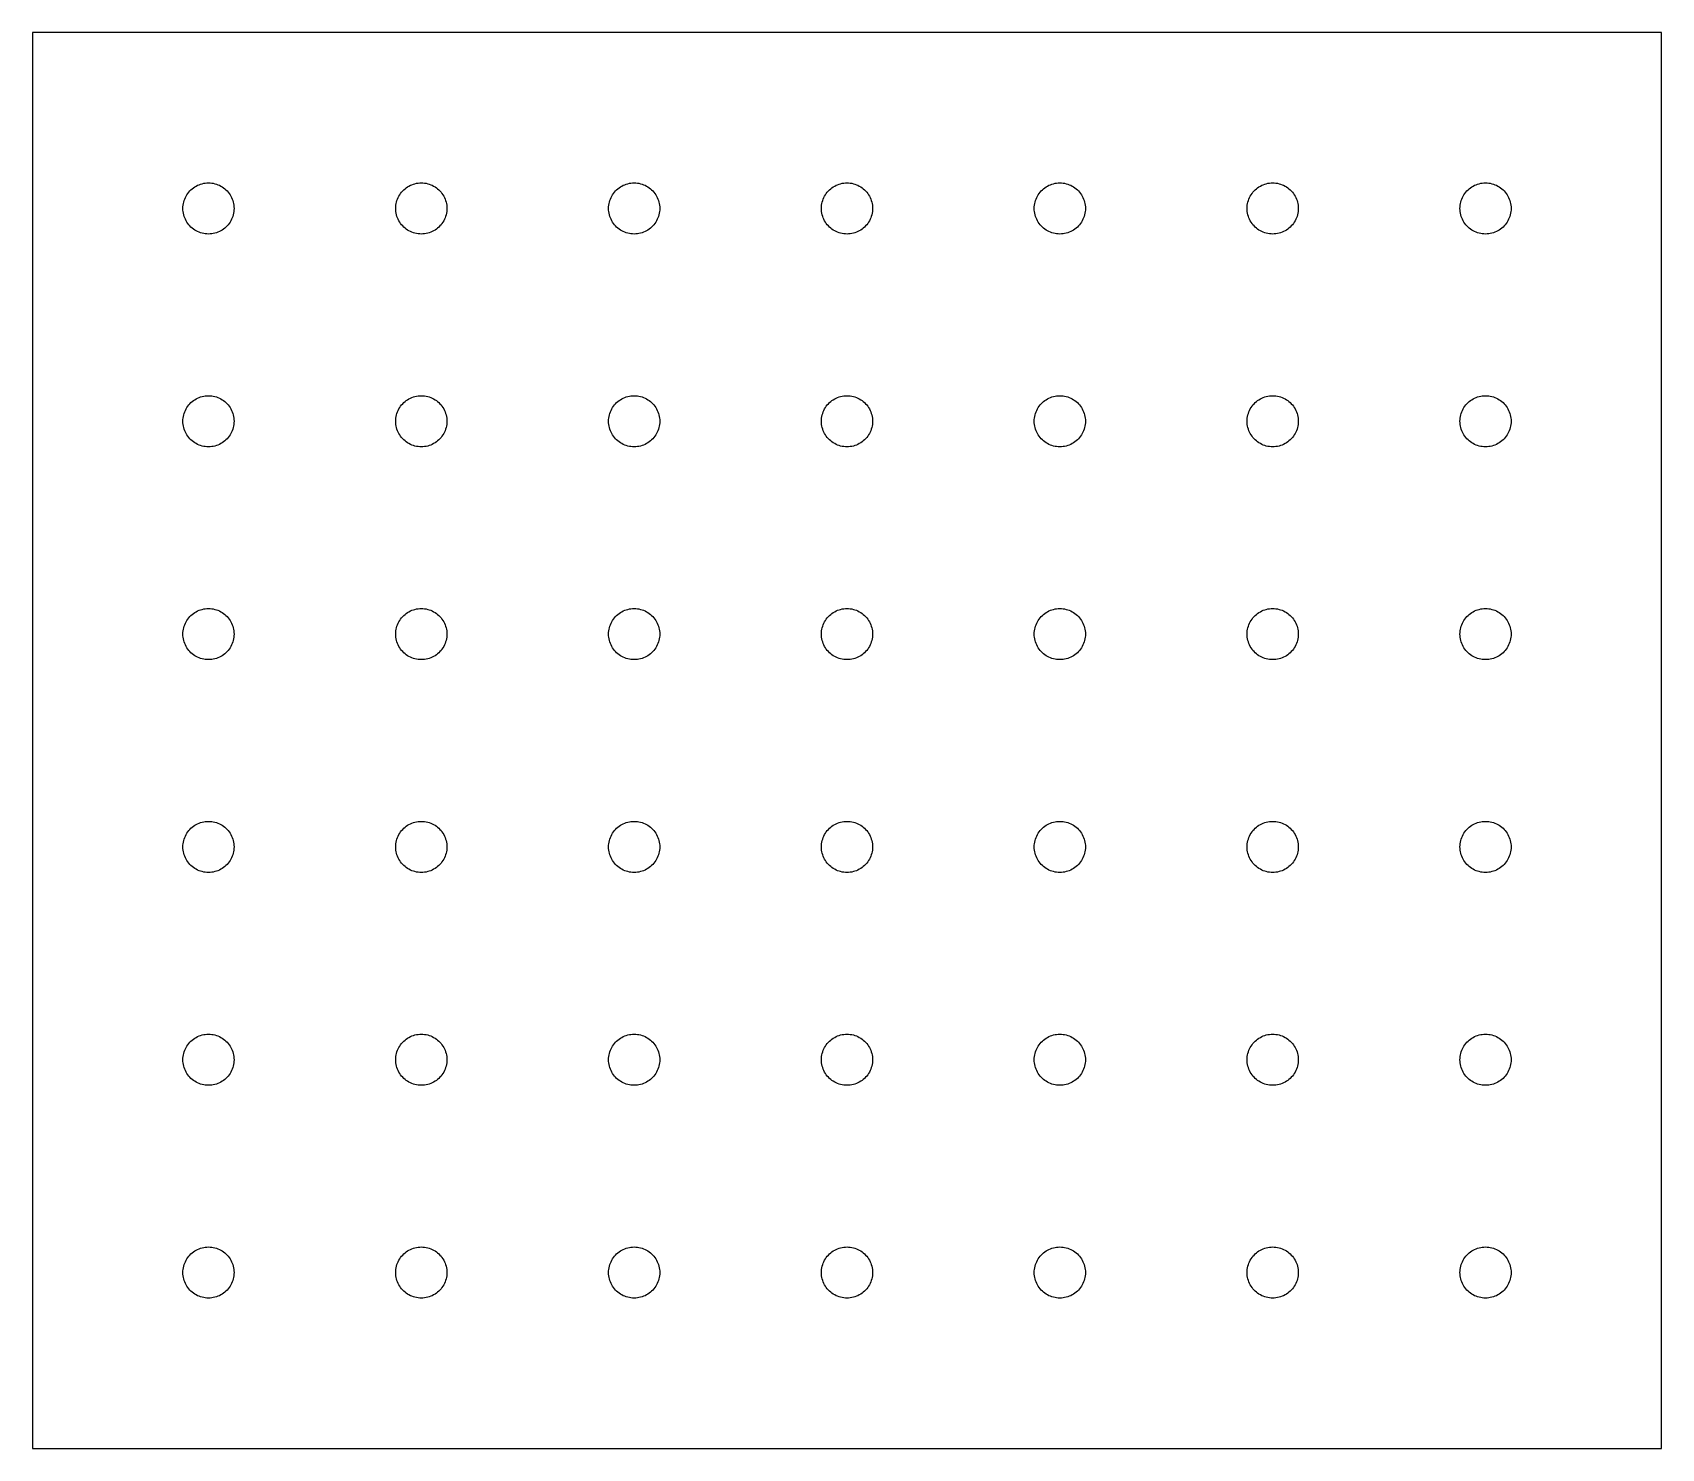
# Model space of a CAD drawing. Header units: metres. Extents: x 0 to 293, y 0 to 255.
import ezdxf

# ---------------------------------------------------------------- set-up
doc = ezdxf.new("R2010")
doc.units = ezdxf.units.M

msp = doc.modelspace()

# ---------------------------------------------------------------- linework, layer by layer
for p, q in [((293.1, 254.8), (0, 254.8)), ((0, 254.8), (0, 0)), ((293.1, 0), (293.1, 254.8)), ((27.7661, 225.615), (27.9285, 225.854)), ((27.9285, 225.854), (28.1056, 226.082)), ((28.1056, 226.082), (28.2967, 226.299)), ((28.2967, 226.299), (28.5011, 226.503)), ((28.5011, 226.503), (28.7178, 226.694)), ((28.7178, 226.694), (28.9462, 226.871)), ((28.9462, 226.871), (29.1852, 227.034)), ((29.1852, 227.034), (29.4339, 227.181)), ((29.4339, 227.181), (29.6914, 227.312)), ((29.6914, 227.312), (29.9566, 227.427)), ((29.9566, 227.427), (30.2285, 227.525)), ((30.2285, 227.525), (30.506, 227.605)), ((30.506, 227.605), (30.788, 227.669)), ((30.788, 227.669), (31.0735, 227.714)), ((31.0735, 227.714), (31.3612, 227.741)), ((31.3612, 227.741), (31.65, 227.75)), ((31.65, 227.75), (31.9388, 227.741)), ((31.9388, 227.741), (32.2265, 227.714)), ((32.2265, 227.714), (32.5119, 227.669)), ((32.5119, 227.669), (32.794, 227.605)), ((32.794, 227.605), (33.0715, 227.525)), ((33.0715, 227.525), (33.3434, 227.427)), ((33.3434, 227.427), (33.6086, 227.312)), ((33.6086, 227.312), (33.8661, 227.181)), ((33.8661, 227.181), (34.1148, 227.034)), ((34.1148, 227.034), (34.3538, 226.871)), ((34.3538, 226.871), (34.5821, 226.694)), ((34.5821, 226.694), (34.7989, 226.503)), ((34.7989, 226.503), (35.0033, 226.299)), ((35.0033, 226.299), (35.1944, 226.082)), ((35.1944, 226.082), (35.3715, 225.854)), ((35.3715, 225.854), (35.5339, 225.615)), ((66.0661, 225.615), (66.2285, 225.854)), ((66.2285, 225.854), (66.4056, 226.082)), ((66.4056, 226.082), (66.5967, 226.299)), ((66.5967, 226.299), (66.8011, 226.503)), ((66.8011, 226.503), (67.0179, 226.694)), ((67.0179, 226.694), (67.2462, 226.871)), ((67.2462, 226.871), (67.4852, 227.034)), ((67.4852, 227.034), (67.7339, 227.181)), ((67.7339, 227.181), (67.9914, 227.312)), ((67.9914, 227.312), (68.2566, 227.427)), ((68.2566, 227.427), (68.5285, 227.525)), ((68.5285, 227.525), (68.806, 227.605)), ((68.806, 227.605), (69.088, 227.669)), ((69.088, 227.669), (69.3735, 227.714)), ((69.3735, 227.714), (69.6612, 227.741)), ((69.6612, 227.741), (69.95, 227.75)), ((69.95, 227.75), (70.2388, 227.741)), ((70.2388, 227.741), (70.5265, 227.714)), ((70.5265, 227.714), (70.812, 227.669)), ((70.812, 227.669), (71.094, 227.605)), ((71.094, 227.605), (71.3715, 227.525)), ((71.3715, 227.525), (71.6434, 227.427)), ((71.6434, 227.427), (71.9086, 227.312)), ((71.9086, 227.312), (72.1661, 227.181)), ((72.1661, 227.181), (72.4148, 227.034)), ((72.4148, 227.034), (72.6538, 226.871)), ((72.6538, 226.871), (72.8821, 226.694)), ((72.8821, 226.694), (73.0989, 226.503)), ((73.0989, 226.503), (73.3033, 226.299)), ((73.3033, 226.299), (73.4944, 226.082)), ((73.4944, 226.082), (73.6715, 225.854)), ((73.6715, 225.854), (73.8339, 225.615)), ((104.366, 225.615), (104.529, 225.854)), ((104.529, 225.854), (104.706, 226.082)), ((104.706, 226.082), (104.897, 226.299)), ((104.897, 226.299), (105.101, 226.503)), ((105.101, 226.503), (105.318, 226.694)), ((105.318, 226.694), (105.546, 226.871)), ((105.546, 226.871), (105.785, 227.034)), ((105.785, 227.034), (106.034, 227.181)), ((106.034, 227.181), (106.291, 227.312)), ((106.291, 227.312), (106.557, 227.427)), ((106.557, 227.427), (106.829, 227.525)), ((106.829, 227.525), (107.106, 227.605)), ((107.106, 227.605), (107.388, 227.669)), ((107.388, 227.669), (107.673, 227.714)), ((107.673, 227.714), (107.961, 227.741)), ((107.961, 227.741), (108.25, 227.75)), ((108.25, 227.75), (108.539, 227.741)), ((108.539, 227.741), (108.827, 227.714)), ((108.827, 227.714), (109.112, 227.669)), ((109.112, 227.669), (109.394, 227.605)), ((109.394, 227.605), (109.671, 227.525)), ((109.671, 227.525), (109.943, 227.427)), ((109.943, 227.427), (110.209, 227.312)), ((110.209, 227.312), (110.466, 227.181)), ((110.466, 227.181), (110.715, 227.034)), ((110.715, 227.034), (110.954, 226.871)), ((110.954, 226.871), (111.182, 226.694)), ((111.182, 226.694), (111.399, 226.503)), ((111.399, 226.503), (111.603, 226.299)), ((111.603, 226.299), (111.794, 226.082)), ((111.794, 226.082), (111.971, 225.854)), ((111.971, 225.854), (112.134, 225.615)), ((142.666, 225.615), (142.829, 225.854)), ((142.829, 225.854), (143.006, 226.082)), ((143.006, 226.082), (143.197, 226.299)), ((143.197, 226.299), (143.401, 226.503)), ((143.401, 226.503), (143.618, 226.694)), ((143.618, 226.694), (143.846, 226.871)), ((143.846, 226.871), (144.085, 227.034)), ((144.085, 227.034), (144.334, 227.181)), ((144.334, 227.181), (144.591, 227.312)), ((144.591, 227.312), (144.857, 227.427)), ((144.857, 227.427), (145.129, 227.525)), ((145.129, 227.525), (145.406, 227.605)), ((145.406, 227.605), (145.688, 227.669)), ((145.688, 227.669), (145.973, 227.714)), ((145.973, 227.714), (146.261, 227.741)), ((146.261, 227.741), (146.55, 227.75)), ((146.55, 227.75), (146.839, 227.741)), ((146.839, 227.741), (147.127, 227.714)), ((147.127, 227.714), (147.412, 227.669)), ((147.412, 227.669), (147.694, 227.605)), ((147.694, 227.605), (147.971, 227.525)), ((147.971, 227.525), (148.243, 227.427)), ((148.243, 227.427), (148.509, 227.312)), ((148.509, 227.312), (148.766, 227.181)), ((148.766, 227.181), (149.015, 227.034)), ((149.015, 227.034), (149.254, 226.871)), ((149.254, 226.871), (149.482, 226.694)), ((149.482, 226.694), (149.699, 226.503)), ((149.699, 226.503), (149.903, 226.299)), ((149.903, 226.299), (150.094, 226.082)), ((150.094, 226.082), (150.271, 225.854)), ((150.271, 225.854), (150.434, 225.615)), ((180.966, 225.615), (181.129, 225.854)), ((181.129, 225.854), (181.306, 226.082)), ((181.306, 226.082), (181.497, 226.299)), ((181.497, 226.299), (181.701, 226.503)), ((181.701, 226.503), (181.918, 226.694)), ((181.918, 226.694), (182.146, 226.871)), ((182.146, 226.871), (182.385, 227.034)), ((182.385, 227.034), (182.634, 227.181)), ((182.634, 227.181), (182.891, 227.312)), ((182.891, 227.312), (183.157, 227.427)), ((183.157, 227.427), (183.429, 227.525)), ((183.429, 227.525), (183.706, 227.605)), ((183.706, 227.605), (183.988, 227.669)), ((183.988, 227.669), (184.273, 227.714)), ((184.273, 227.714), (184.561, 227.741)), ((184.561, 227.741), (184.85, 227.75)), ((184.85, 227.75), (185.139, 227.741)), ((185.139, 227.741), (185.427, 227.714)), ((185.427, 227.714), (185.712, 227.669)), ((185.712, 227.669), (185.994, 227.605)), ((185.994, 227.605), (186.271, 227.525)), ((186.271, 227.525), (186.543, 227.427)), ((186.543, 227.427), (186.809, 227.312)), ((186.809, 227.312), (187.066, 227.181)), ((187.066, 227.181), (187.315, 227.034)), ((187.315, 227.034), (187.554, 226.871)), ((187.554, 226.871), (187.782, 226.694)), ((187.782, 226.694), (187.999, 226.503)), ((187.999, 226.503), (188.203, 226.299)), ((188.203, 226.299), (188.394, 226.082)), ((188.394, 226.082), (188.571, 225.854)), ((188.571, 225.854), (188.734, 225.615)), ((219.266, 225.615), (219.429, 225.854)), ((219.429, 225.854), (219.606, 226.082)), ((219.606, 226.082), (219.797, 226.299)), ((219.797, 226.299), (220.001, 226.503)), ((220.001, 226.503), (220.218, 226.694)), ((220.218, 226.694), (220.446, 226.871)), ((220.446, 226.871), (220.685, 227.034)), ((220.685, 227.034), (220.934, 227.181)), ((220.934, 227.181), (221.191, 227.312)), ((221.191, 227.312), (221.457, 227.427)), ((221.457, 227.427), (221.729, 227.525)), ((221.729, 227.525), (222.006, 227.605)), ((222.006, 227.605), (222.288, 227.669)), ((222.288, 227.669), (222.573, 227.714)), ((222.573, 227.714), (222.861, 227.741)), ((222.861, 227.741), (223.15, 227.75)), ((223.15, 227.75), (223.439, 227.741)), ((223.439, 227.741), (223.727, 227.714)), ((223.727, 227.714), (224.012, 227.669)), ((224.012, 227.669), (224.294, 227.605)), ((224.294, 227.605), (224.571, 227.525)), ((224.571, 227.525), (224.843, 227.427)), ((224.843, 227.427), (225.109, 227.312)), ((225.109, 227.312), (225.366, 227.181)), ((225.366, 227.181), (225.615, 227.034)), ((225.615, 227.034), (225.854, 226.871)), ((225.854, 226.871), (226.082, 226.694)), ((226.082, 226.694), (226.299, 226.503)), ((226.299, 226.503), (226.503, 226.299)), ((226.503, 226.299), (226.694, 226.082)), ((226.694, 226.082), (226.871, 225.854)), ((226.871, 225.854), (227.034, 225.615)), ((257.566, 225.615), (257.729, 225.854)), ((257.729, 225.854), (257.906, 226.082)), ((257.906, 226.082), (258.097, 226.299)), ((258.097, 226.299), (258.301, 226.503)), ((258.301, 226.503), (258.518, 226.694)), ((258.518, 226.694), (258.746, 226.871)), ((258.746, 226.871), (258.985, 227.034)), ((258.985, 227.034), (259.234, 227.181)), ((259.234, 227.181), (259.491, 227.312)), ((259.491, 227.312), (259.757, 227.427)), ((259.757, 227.427), (260.029, 227.525)), ((260.029, 227.525), (260.306, 227.605)), ((260.306, 227.605), (260.588, 227.669)), ((260.588, 227.669), (260.873, 227.714)), ((260.873, 227.714), (261.161, 227.741)), ((261.161, 227.741), (261.45, 227.75)), ((261.45, 227.75), (261.739, 227.741)), ((261.739, 227.741), (262.027, 227.714)), ((262.027, 227.714), (262.312, 227.669)), ((262.312, 227.669), (262.594, 227.605)), ((262.594, 227.605), (262.871, 227.525)), ((262.871, 227.525), (263.143, 227.427)), ((263.143, 227.427), (263.409, 227.312)), ((263.409, 227.312), (263.666, 227.181)), ((263.666, 227.181), (263.915, 227.034)), ((263.915, 227.034), (264.154, 226.871)), ((264.154, 226.871), (264.382, 226.694)), ((264.382, 226.694), (264.599, 226.503)), ((264.599, 226.503), (264.803, 226.299)), ((264.803, 226.299), (264.994, 226.082)), ((264.994, 226.082), (265.171, 225.854)), ((265.171, 225.854), (265.334, 225.615)), ((27.05, 223.15), (27.0591, 223.439)), ((27.0591, 222.861), (27.05, 223.15)), ((27.0591, 223.439), (27.0863, 223.727)), ((27.0863, 222.573), (27.0591, 222.861)), ((27.0863, 223.727), (27.1315, 224.012)), ((27.1315, 224.012), (27.1945, 224.294)), ((27.1945, 224.294), (27.2751, 224.571)), ((27.2751, 224.571), (27.373, 224.843)), ((27.373, 224.843), (27.4878, 225.109)), ((27.4878, 225.109), (27.619, 225.366)), ((27.619, 225.366), (27.7661, 225.615)), ((35.5339, 225.615), (35.681, 225.366)), ((35.681, 225.366), (35.8122, 225.109)), ((35.8122, 225.109), (35.927, 224.843)), ((35.927, 224.843), (36.0249, 224.571)), ((36.0249, 224.571), (36.1055, 224.294)), ((36.1055, 224.294), (36.1685, 224.012)), ((36.1685, 224.012), (36.2137, 223.727)), ((36.2137, 223.727), (36.2409, 223.439)), ((36.2409, 222.861), (36.2137, 222.573)), ((36.2409, 223.439), (36.25, 223.15)), ((36.25, 223.15), (36.2409, 222.861)), ((65.35, 223.15), (65.3591, 223.439)), ((65.3591, 222.861), (65.35, 223.15)), ((65.3591, 223.439), (65.3863, 223.727)), ((65.3863, 222.573), (65.3591, 222.861)), ((65.3863, 223.727), (65.4315, 224.012)), ((65.4315, 224.012), (65.4945, 224.294)), ((65.4945, 224.294), (65.5751, 224.571)), ((65.5751, 224.571), (65.673, 224.843)), ((65.673, 224.843), (65.7878, 225.109)), ((65.7878, 225.109), (65.919, 225.366)), ((65.919, 225.366), (66.0661, 225.615)), ((73.8339, 225.615), (73.981, 225.366)), ((73.981, 225.366), (74.1122, 225.109)), ((74.1122, 225.109), (74.227, 224.843)), ((74.227, 224.843), (74.3249, 224.571)), ((74.3249, 224.571), (74.4055, 224.294)), ((74.4055, 224.294), (74.4685, 224.012)), ((74.4685, 224.012), (74.5137, 223.727)), ((74.5137, 223.727), (74.5409, 223.439)), ((74.5409, 222.861), (74.5137, 222.573)), ((74.5409, 223.439), (74.55, 223.15)), ((74.55, 223.15), (74.5409, 222.861)), ((103.65, 223.15), (103.659, 223.439)), ((103.659, 222.861), (103.65, 223.15)), ((103.659, 223.439), (103.686, 223.727)), ((103.686, 222.573), (103.659, 222.861)), ((103.686, 223.727), (103.731, 224.012)), ((103.731, 224.012), (103.795, 224.294)), ((103.795, 224.294), (103.875, 224.571)), ((103.875, 224.571), (103.973, 224.843)), ((103.973, 224.843), (104.088, 225.109)), ((104.088, 225.109), (104.219, 225.366)), ((104.219, 225.366), (104.366, 225.615)), ((112.134, 225.615), (112.281, 225.366)), ((112.281, 225.366), (112.412, 225.109)), ((112.412, 225.109), (112.527, 224.843)), ((112.527, 224.843), (112.625, 224.571)), ((112.625, 224.571), (112.705, 224.294)), ((112.705, 224.294), (112.769, 224.012)), ((112.769, 224.012), (112.814, 223.727)), ((112.814, 223.727), (112.841, 223.439)), ((112.841, 222.861), (112.814, 222.573)), ((112.841, 223.439), (112.85, 223.15)), ((112.85, 223.15), (112.841, 222.861)), ((141.95, 223.15), (141.959, 223.439)), ((141.959, 222.861), (141.95, 223.15)), ((141.959, 223.439), (141.986, 223.727)), ((141.986, 222.573), (141.959, 222.861)), ((141.986, 223.727), (142.031, 224.012)), ((142.031, 224.012), (142.095, 224.294)), ((142.095, 224.294), (142.175, 224.571)), ((142.175, 224.571), (142.273, 224.843)), ((142.273, 224.843), (142.388, 225.109)), ((142.388, 225.109), (142.519, 225.366)), ((142.519, 225.366), (142.666, 225.615)), ((150.434, 225.615), (150.581, 225.366)), ((150.581, 225.366), (150.712, 225.109)), ((150.712, 225.109), (150.827, 224.843)), ((150.827, 224.843), (150.925, 224.571)), ((150.925, 224.571), (151.005, 224.294)), ((151.005, 224.294), (151.069, 224.012)), ((151.069, 224.012), (151.114, 223.727)), ((151.114, 223.727), (151.141, 223.439)), ((151.141, 222.861), (151.114, 222.573)), ((151.141, 223.439), (151.15, 223.15)), ((151.15, 223.15), (151.141, 222.861)), ((180.25, 223.15), (180.259, 223.439)), ((180.259, 222.861), (180.25, 223.15)), ((180.259, 223.439), (180.286, 223.727)), ((180.286, 222.573), (180.259, 222.861)), ((180.286, 223.727), (180.331, 224.012)), ((180.331, 224.012), (180.395, 224.294)), ((180.395, 224.294), (180.475, 224.571)), ((180.475, 224.571), (180.573, 224.843)), ((180.573, 224.843), (180.688, 225.109)), ((180.688, 225.109), (180.819, 225.366)), ((180.819, 225.366), (180.966, 225.615)), ((188.734, 225.615), (188.881, 225.366)), ((188.881, 225.366), (189.012, 225.109)), ((189.012, 225.109), (189.127, 224.843)), ((189.127, 224.843), (189.225, 224.571)), ((189.225, 224.571), (189.305, 224.294)), ((189.305, 224.294), (189.369, 224.012)), ((189.369, 224.012), (189.414, 223.727)), ((189.414, 223.727), (189.441, 223.439)), ((189.441, 222.861), (189.414, 222.573)), ((189.441, 223.439), (189.45, 223.15)), ((189.45, 223.15), (189.441, 222.861)), ((218.55, 223.15), (218.559, 223.439)), ((218.559, 222.861), (218.55, 223.15)), ((218.559, 223.439), (218.586, 223.727)), ((218.586, 222.573), (218.559, 222.861)), ((218.586, 223.727), (218.631, 224.012)), ((218.631, 224.012), (218.695, 224.294)), ((218.695, 224.294), (218.775, 224.571)), ((218.775, 224.571), (218.873, 224.843)), ((218.873, 224.843), (218.988, 225.109)), ((218.988, 225.109), (219.119, 225.366)), ((219.119, 225.366), (219.266, 225.615)), ((227.034, 225.615), (227.181, 225.366)), ((227.181, 225.366), (227.312, 225.109)), ((227.312, 225.109), (227.427, 224.843)), ((227.427, 224.843), (227.525, 224.571)), ((227.525, 224.571), (227.605, 224.294)), ((227.605, 224.294), (227.669, 224.012)), ((227.669, 224.012), (227.714, 223.727)), ((227.714, 223.727), (227.741, 223.439)), ((227.741, 222.861), (227.714, 222.573)), ((227.741, 223.439), (227.75, 223.15)), ((227.75, 223.15), (227.741, 222.861)), ((256.85, 223.15), (256.859, 223.439)), ((256.859, 222.861), (256.85, 223.15)), ((256.859, 223.439), (256.886, 223.727)), ((256.886, 222.573), (256.859, 222.861)), ((256.886, 223.727), (256.931, 224.012)), ((256.931, 224.012), (256.995, 224.294)), ((256.995, 224.294), (257.075, 224.571)), ((257.075, 224.571), (257.173, 224.843)), ((257.173, 224.843), (257.288, 225.109)), ((257.288, 225.109), (257.419, 225.366)), ((257.419, 225.366), (257.566, 225.615)), ((265.334, 225.615), (265.481, 225.366)), ((265.481, 225.366), (265.612, 225.109)), ((265.612, 225.109), (265.727, 224.843)), ((265.727, 224.843), (265.825, 224.571)), ((265.825, 224.571), (265.905, 224.294)), ((265.905, 224.294), (265.969, 224.012)), ((265.969, 224.012), (266.014, 223.727)), ((266.014, 223.727), (266.041, 223.439)), ((266.041, 222.861), (266.014, 222.573)), ((266.041, 223.439), (266.05, 223.15)), ((266.05, 223.15), (266.041, 222.861)), ((27.1315, 222.288), (27.0863, 222.573)), ((27.1945, 222.006), (27.1315, 222.288)), ((27.2751, 221.729), (27.1945, 222.006)), ((27.373, 221.457), (27.2751, 221.729)), ((27.4878, 221.191), (27.373, 221.457)), ((27.619, 220.934), (27.4878, 221.191)), ((27.7661, 220.685), (27.619, 220.934)), ((27.9285, 220.446), (27.7661, 220.685)), ((28.1056, 220.218), (27.9285, 220.446)), ((28.2967, 220.001), (28.1056, 220.218)), ((28.5011, 219.797), (28.2967, 220.001)), ((35.0033, 220.001), (34.7989, 219.797)), ((35.1944, 220.218), (35.0033, 220.001)), ((35.3715, 220.446), (35.1944, 220.218)), ((35.5339, 220.685), (35.3715, 220.446)), ((35.681, 220.934), (35.5339, 220.685)), ((35.8122, 221.191), (35.681, 220.934)), ((35.927, 221.457), (35.8122, 221.191)), ((36.0249, 221.729), (35.927, 221.457)), ((36.1055, 222.006), (36.0249, 221.729)), ((36.1685, 222.288), (36.1055, 222.006)), ((36.2137, 222.573), (36.1685, 222.288)), ((65.4315, 222.288), (65.3863, 222.573)), ((65.4945, 222.006), (65.4315, 222.288)), ((65.5751, 221.729), (65.4945, 222.006)), ((65.673, 221.457), (65.5751, 221.729)), ((65.7878, 221.191), (65.673, 221.457)), ((65.919, 220.934), (65.7878, 221.191)), ((66.0661, 220.685), (65.919, 220.934)), ((66.2285, 220.446), (66.0661, 220.685)), ((66.4056, 220.218), (66.2285, 220.446)), ((66.5967, 220.001), (66.4056, 220.218)), ((66.8011, 219.797), (66.5967, 220.001)), ((73.3033, 220.001), (73.0989, 219.797)), ((73.4944, 220.218), (73.3033, 220.001)), ((73.6715, 220.446), (73.4944, 220.218)), ((73.8339, 220.685), (73.6715, 220.446)), ((73.981, 220.934), (73.8339, 220.685)), ((74.1122, 221.191), (73.981, 220.934)), ((74.227, 221.457), (74.1122, 221.191)), ((74.3249, 221.729), (74.227, 221.457)), ((74.4055, 222.006), (74.3249, 221.729)), ((74.4685, 222.288), (74.4055, 222.006)), ((74.5137, 222.573), (74.4685, 222.288)), ((103.731, 222.288), (103.686, 222.573)), ((103.795, 222.006), (103.731, 222.288)), ((103.875, 221.729), (103.795, 222.006)), ((103.973, 221.457), (103.875, 221.729)), ((104.088, 221.191), (103.973, 221.457)), ((104.219, 220.934), (104.088, 221.191)), ((104.366, 220.685), (104.219, 220.934)), ((104.529, 220.446), (104.366, 220.685)), ((104.706, 220.218), (104.529, 220.446)), ((104.897, 220.001), (104.706, 220.218)), ((105.101, 219.797), (104.897, 220.001)), ((111.603, 220.001), (111.399, 219.797)), ((111.794, 220.218), (111.603, 220.001)), ((111.971, 220.446), (111.794, 220.218)), ((112.134, 220.685), (111.971, 220.446)), ((112.281, 220.934), (112.134, 220.685)), ((112.412, 221.191), (112.281, 220.934)), ((112.527, 221.457), (112.412, 221.191)), ((112.625, 221.729), (112.527, 221.457)), ((112.705, 222.006), (112.625, 221.729)), ((112.769, 222.288), (112.705, 222.006)), ((112.814, 222.573), (112.769, 222.288)), ((142.031, 222.288), (141.986, 222.573)), ((142.095, 222.006), (142.031, 222.288)), ((142.175, 221.729), (142.095, 222.006)), ((142.273, 221.457), (142.175, 221.729)), ((142.388, 221.191), (142.273, 221.457)), ((142.519, 220.934), (142.388, 221.191)), ((142.666, 220.685), (142.519, 220.934)), ((142.829, 220.446), (142.666, 220.685)), ((143.006, 220.218), (142.829, 220.446)), ((143.197, 220.001), (143.006, 220.218)), ((143.401, 219.797), (143.197, 220.001)), ((149.903, 220.001), (149.699, 219.797)), ((150.094, 220.218), (149.903, 220.001)), ((150.271, 220.446), (150.094, 220.218)), ((150.434, 220.685), (150.271, 220.446)), ((150.581, 220.934), (150.434, 220.685)), ((150.712, 221.191), (150.581, 220.934)), ((150.827, 221.457), (150.712, 221.191)), ((150.925, 221.729), (150.827, 221.457)), ((151.005, 222.006), (150.925, 221.729)), ((151.069, 222.288), (151.005, 222.006)), ((151.114, 222.573), (151.069, 222.288)), ((180.331, 222.288), (180.286, 222.573)), ((180.395, 222.006), (180.331, 222.288)), ((180.475, 221.729), (180.395, 222.006)), ((180.573, 221.457), (180.475, 221.729)), ((180.688, 221.191), (180.573, 221.457)), ((180.819, 220.934), (180.688, 221.191)), ((180.966, 220.685), (180.819, 220.934)), ((181.129, 220.446), (180.966, 220.685)), ((181.306, 220.218), (181.129, 220.446)), ((181.497, 220.001), (181.306, 220.218)), ((181.701, 219.797), (181.497, 220.001)), ((188.203, 220.001), (187.999, 219.797)), ((188.394, 220.218), (188.203, 220.001)), ((188.571, 220.446), (188.394, 220.218)), ((188.734, 220.685), (188.571, 220.446)), ((188.881, 220.934), (188.734, 220.685)), ((189.012, 221.191), (188.881, 220.934)), ((189.127, 221.457), (189.012, 221.191)), ((189.225, 221.729), (189.127, 221.457)), ((189.305, 222.006), (189.225, 221.729)), ((189.369, 222.288), (189.305, 222.006)), ((189.414, 222.573), (189.369, 222.288)), ((218.631, 222.288), (218.586, 222.573)), ((218.695, 222.006), (218.631, 222.288)), ((218.775, 221.729), (218.695, 222.006)), ((218.873, 221.457), (218.775, 221.729)), ((218.988, 221.191), (218.873, 221.457)), ((219.119, 220.934), (218.988, 221.191)), ((219.266, 220.685), (219.119, 220.934)), ((219.429, 220.446), (219.266, 220.685)), ((219.606, 220.218), (219.429, 220.446)), ((219.797, 220.001), (219.606, 220.218)), ((220.001, 219.797), (219.797, 220.001)), ((226.503, 220.001), (226.299, 219.797)), ((226.694, 220.218), (226.503, 220.001)), ((226.871, 220.446), (226.694, 220.218)), ((227.034, 220.685), (226.871, 220.446)), ((227.181, 220.934), (227.034, 220.685)), ((227.312, 221.191), (227.181, 220.934)), ((227.427, 221.457), (227.312, 221.191)), ((227.525, 221.729), (227.427, 221.457)), ((227.605, 222.006), (227.525, 221.729)), ((227.669, 222.288), (227.605, 222.006)), ((227.714, 222.573), (227.669, 222.288)), ((256.931, 222.288), (256.886, 222.573)), ((256.995, 222.006), (256.931, 222.288)), ((257.075, 221.729), (256.995, 222.006)), ((257.173, 221.457), (257.075, 221.729)), ((257.288, 221.191), (257.173, 221.457)), ((257.419, 220.934), (257.288, 221.191)), ((257.566, 220.685), (257.419, 220.934)), ((257.729, 220.446), (257.566, 220.685)), ((257.906, 220.218), (257.729, 220.446)), ((258.097, 220.001), (257.906, 220.218)), ((258.301, 219.797), (258.097, 220.001)), ((264.803, 220.001), (264.599, 219.797)), ((264.994, 220.218), (264.803, 220.001)), ((265.171, 220.446), (264.994, 220.218)), ((265.334, 220.685), (265.171, 220.446)), ((265.481, 220.934), (265.334, 220.685)), ((265.612, 221.191), (265.481, 220.934)), ((265.727, 221.457), (265.612, 221.191)), ((265.825, 221.729), (265.727, 221.457)), ((265.905, 222.006), (265.825, 221.729)), ((265.969, 222.288), (265.905, 222.006)), ((266.014, 222.573), (265.969, 222.288)), ((28.7178, 219.606), (28.5011, 219.797)), ((28.9462, 219.429), (28.7178, 219.606)), ((29.1852, 219.266), (28.9462, 219.429)), ((29.4339, 219.119), (29.1852, 219.266)), ((29.6914, 218.988), (29.4339, 219.119)), ((29.9566, 218.873), (29.6914, 218.988)), ((30.2285, 218.775), (29.9566, 218.873)), ((30.506, 218.695), (30.2285, 218.775)), ((30.788, 218.631), (30.506, 218.695)), ((31.0735, 218.586), (30.788, 218.631)), ((31.3612, 218.559), (31.0735, 218.586)), ((31.65, 218.55), (31.3612, 218.559)), ((31.9388, 218.559), (31.65, 218.55)), ((32.2265, 218.586), (31.9388, 218.559)), ((32.5119, 218.631), (32.2265, 218.586)), ((32.794, 218.695), (32.5119, 218.631)), ((33.0715, 218.775), (32.794, 218.695)), ((33.3434, 218.873), (33.0715, 218.775)), ((33.6086, 218.988), (33.3434, 218.873)), ((33.8661, 219.119), (33.6086, 218.988)), ((34.1148, 219.266), (33.8661, 219.119)), ((34.3538, 219.429), (34.1148, 219.266)), ((34.5821, 219.606), (34.3538, 219.429)), ((34.7989, 219.797), (34.5821, 219.606)), ((67.0179, 219.606), (66.8011, 219.797)), ((67.2462, 219.429), (67.0179, 219.606)), ((67.4852, 219.266), (67.2462, 219.429)), ((67.7339, 219.119), (67.4852, 219.266)), ((67.9914, 218.988), (67.7339, 219.119)), ((68.2566, 218.873), (67.9914, 218.988)), ((68.5285, 218.775), (68.2566, 218.873)), ((68.806, 218.695), (68.5285, 218.775)), ((69.088, 218.631), (68.806, 218.695)), ((69.3735, 218.586), (69.088, 218.631)), ((69.6612, 218.559), (69.3735, 218.586)), ((69.95, 218.55), (69.6612, 218.559)), ((70.2388, 218.559), (69.95, 218.55)), ((70.5265, 218.586), (70.2388, 218.559)), ((70.812, 218.631), (70.5265, 218.586)), ((71.094, 218.695), (70.812, 218.631)), ((71.3715, 218.775), (71.094, 218.695)), ((71.6434, 218.873), (71.3715, 218.775)), ((71.9086, 218.988), (71.6434, 218.873)), ((72.1661, 219.119), (71.9086, 218.988)), ((72.4148, 219.266), (72.1661, 219.119)), ((72.6538, 219.429), (72.4148, 219.266)), ((72.8821, 219.606), (72.6538, 219.429)), ((73.0989, 219.797), (72.8821, 219.606)), ((105.318, 219.606), (105.101, 219.797)), ((105.546, 219.429), (105.318, 219.606)), ((105.785, 219.266), (105.546, 219.429)), ((106.034, 219.119), (105.785, 219.266)), ((106.291, 218.988), (106.034, 219.119)), ((106.557, 218.873), (106.291, 218.988)), ((106.829, 218.775), (106.557, 218.873)), ((107.106, 218.695), (106.829, 218.775)), ((107.388, 218.631), (107.106, 218.695)), ((107.673, 218.586), (107.388, 218.631)), ((107.961, 218.559), (107.673, 218.586)), ((108.25, 218.55), (107.961, 218.559)), ((108.539, 218.559), (108.25, 218.55)), ((108.827, 218.586), (108.539, 218.559)), ((109.112, 218.631), (108.827, 218.586)), ((109.394, 218.695), (109.112, 218.631)), ((109.671, 218.775), (109.394, 218.695)), ((109.943, 218.873), (109.671, 218.775)), ((110.209, 218.988), (109.943, 218.873)), ((110.466, 219.119), (110.209, 218.988)), ((110.715, 219.266), (110.466, 219.119)), ((110.954, 219.429), (110.715, 219.266)), ((111.182, 219.606), (110.954, 219.429)), ((111.399, 219.797), (111.182, 219.606)), ((143.618, 219.606), (143.401, 219.797)), ((143.846, 219.429), (143.618, 219.606)), ((144.085, 219.266), (143.846, 219.429)), ((144.334, 219.119), (144.085, 219.266)), ((144.591, 218.988), (144.334, 219.119)), ((144.857, 218.873), (144.591, 218.988)), ((145.129, 218.775), (144.857, 218.873)), ((145.406, 218.695), (145.129, 218.775)), ((145.688, 218.631), (145.406, 218.695)), ((145.973, 218.586), (145.688, 218.631)), ((146.261, 218.559), (145.973, 218.586)), ((146.55, 218.55), (146.261, 218.559)), ((146.839, 218.559), (146.55, 218.55)), ((147.127, 218.586), (146.839, 218.559)), ((147.412, 218.631), (147.127, 218.586)), ((147.694, 218.695), (147.412, 218.631)), ((147.971, 218.775), (147.694, 218.695)), ((148.243, 218.873), (147.971, 218.775)), ((148.509, 218.988), (148.243, 218.873)), ((148.766, 219.119), (148.509, 218.988)), ((149.015, 219.266), (148.766, 219.119)), ((149.254, 219.429), (149.015, 219.266)), ((149.482, 219.606), (149.254, 219.429)), ((149.699, 219.797), (149.482, 219.606)), ((181.918, 219.606), (181.701, 219.797)), ((182.146, 219.429), (181.918, 219.606)), ((182.385, 219.266), (182.146, 219.429)), ((182.634, 219.119), (182.385, 219.266)), ((182.891, 218.988), (182.634, 219.119)), ((183.157, 218.873), (182.891, 218.988)), ((183.429, 218.775), (183.157, 218.873)), ((183.706, 218.695), (183.429, 218.775)), ((183.988, 218.631), (183.706, 218.695)), ((184.273, 218.586), (183.988, 218.631)), ((184.561, 218.559), (184.273, 218.586)), ((184.85, 218.55), (184.561, 218.559)), ((185.139, 218.559), (184.85, 218.55)), ((185.427, 218.586), (185.139, 218.559)), ((185.712, 218.631), (185.427, 218.586)), ((185.994, 218.695), (185.712, 218.631)), ((186.271, 218.775), (185.994, 218.695)), ((186.543, 218.873), (186.271, 218.775)), ((186.809, 218.988), (186.543, 218.873)), ((187.066, 219.119), (186.809, 218.988)), ((187.315, 219.266), (187.066, 219.119)), ((187.554, 219.429), (187.315, 219.266)), ((187.782, 219.606), (187.554, 219.429)), ((187.999, 219.797), (187.782, 219.606)), ((220.218, 219.606), (220.001, 219.797)), ((220.446, 219.429), (220.218, 219.606)), ((220.685, 219.266), (220.446, 219.429)), ((220.934, 219.119), (220.685, 219.266)), ((221.191, 218.988), (220.934, 219.119)), ((221.457, 218.873), (221.191, 218.988)), ((221.729, 218.775), (221.457, 218.873)), ((222.006, 218.695), (221.729, 218.775)), ((222.288, 218.631), (222.006, 218.695)), ((222.573, 218.586), (222.288, 218.631)), ((222.861, 218.559), (222.573, 218.586)), ((223.15, 218.55), (222.861, 218.559)), ((223.439, 218.559), (223.15, 218.55)), ((223.727, 218.586), (223.439, 218.559)), ((224.012, 218.631), (223.727, 218.586)), ((224.294, 218.695), (224.012, 218.631)), ((224.571, 218.775), (224.294, 218.695)), ((224.843, 218.873), (224.571, 218.775)), ((225.109, 218.988), (224.843, 218.873)), ((225.366, 219.119), (225.109, 218.988)), ((225.615, 219.266), (225.366, 219.119)), ((225.854, 219.429), (225.615, 219.266)), ((226.082, 219.606), (225.854, 219.429)), ((226.299, 219.797), (226.082, 219.606)), ((258.518, 219.606), (258.301, 219.797)), ((258.746, 219.429), (258.518, 219.606)), ((258.985, 219.266), (258.746, 219.429)), ((259.234, 219.119), (258.985, 219.266)), ((259.491, 218.988), (259.234, 219.119)), ((259.757, 218.873), (259.491, 218.988)), ((260.029, 218.775), (259.757, 218.873)), ((260.306, 218.695), (260.029, 218.775)), ((260.588, 218.631), (260.306, 218.695)), ((260.873, 218.586), (260.588, 218.631)), ((261.161, 218.559), (260.873, 218.586)), ((261.45, 218.55), (261.161, 218.559)), ((261.739, 218.559), (261.45, 218.55)), ((262.027, 218.586), (261.739, 218.559)), ((262.312, 218.631), (262.027, 218.586)), ((262.594, 218.695), (262.312, 218.631)), ((262.871, 218.775), (262.594, 218.695)), ((263.143, 218.873), (262.871, 218.775)), ((263.409, 218.988), (263.143, 218.873)), ((263.666, 219.119), (263.409, 218.988)), ((263.915, 219.266), (263.666, 219.119)), ((264.154, 219.429), (263.915, 219.266)), ((264.382, 219.606), (264.154, 219.429)), ((264.599, 219.797), (264.382, 219.606)), ((27.9285, 187.554), (28.1056, 187.782)), ((28.1056, 187.782), (28.2967, 187.999)), ((28.2967, 187.999), (28.5011, 188.203)), ((28.5011, 188.203), (28.7178, 188.394)), ((28.7178, 188.394), (28.9462, 188.571)), ((28.9462, 188.571), (29.1852, 188.734)), ((29.1852, 188.734), (29.4339, 188.881)), ((29.4339, 188.881), (29.6914, 189.012)), ((29.6914, 189.012), (29.9566, 189.127)), ((29.9566, 189.127), (30.2285, 189.225)), ((30.2285, 189.225), (30.506, 189.305)), ((30.506, 189.305), (30.788, 189.369)), ((30.788, 189.369), (31.0735, 189.414)), ((31.0735, 189.414), (31.3612, 189.441)), ((31.3612, 189.441), (31.65, 189.45)), ((31.65, 189.45), (31.9388, 189.441)), ((31.9388, 189.441), (32.2265, 189.414)), ((32.2265, 189.414), (32.5119, 189.369)), ((32.5119, 189.369), (32.794, 189.305)), ((32.794, 189.305), (33.0715, 189.225)), ((33.0715, 189.225), (33.3434, 189.127)), ((33.3434, 189.127), (33.6086, 189.012)), ((33.6086, 189.012), (33.8661, 188.881)), ((33.8661, 188.881), (34.1148, 188.734)), ((34.1148, 188.734), (34.3538, 188.571)), ((34.3538, 188.571), (34.5821, 188.394)), ((34.5821, 188.394), (34.7989, 188.203)), ((34.7989, 188.203), (35.0033, 187.999)), ((35.0033, 187.999), (35.1944, 187.782)), ((35.1944, 187.782), (35.3715, 187.554)), ((66.2285, 187.554), (66.4056, 187.782)), ((66.4056, 187.782), (66.5967, 187.999)), ((66.5967, 187.999), (66.8011, 188.203)), ((66.8011, 188.203), (67.0179, 188.394)), ((67.0179, 188.394), (67.2462, 188.571)), ((67.2462, 188.571), (67.4852, 188.734)), ((67.4852, 188.734), (67.7339, 188.881)), ((67.7339, 188.881), (67.9914, 189.012)), ((67.9914, 189.012), (68.2566, 189.127)), ((68.2566, 189.127), (68.5285, 189.225)), ((68.5285, 189.225), (68.806, 189.305)), ((68.806, 189.305), (69.088, 189.369)), ((69.088, 189.369), (69.3735, 189.414)), ((69.3735, 189.414), (69.6612, 189.441)), ((69.6612, 189.441), (69.95, 189.45)), ((69.95, 189.45), (70.2388, 189.441)), ((70.2388, 189.441), (70.5265, 189.414)), ((70.5265, 189.414), (70.812, 189.369)), ((70.812, 189.369), (71.094, 189.305)), ((71.094, 189.305), (71.3715, 189.225)), ((71.3715, 189.225), (71.6434, 189.127)), ((71.6434, 189.127), (71.9086, 189.012)), ((71.9086, 189.012), (72.1661, 188.881)), ((72.1661, 188.881), (72.4148, 188.734)), ((72.4148, 188.734), (72.6538, 188.571)), ((72.6538, 188.571), (72.8821, 188.394)), ((72.8821, 188.394), (73.0989, 188.203)), ((73.0989, 188.203), (73.3033, 187.999)), ((73.3033, 187.999), (73.4944, 187.782)), ((73.4944, 187.782), (73.6715, 187.554)), ((104.529, 187.554), (104.706, 187.782)), ((104.706, 187.782), (104.897, 187.999)), ((104.897, 187.999), (105.101, 188.203)), ((105.101, 188.203), (105.318, 188.394)), ((105.318, 188.394), (105.546, 188.571)), ((105.546, 188.571), (105.785, 188.734)), ((105.785, 188.734), (106.034, 188.881)), ((106.034, 188.881), (106.291, 189.012)), ((106.291, 189.012), (106.557, 189.127)), ((106.557, 189.127), (106.829, 189.225)), ((106.829, 189.225), (107.106, 189.305)), ((107.106, 189.305), (107.388, 189.369)), ((107.388, 189.369), (107.673, 189.414)), ((107.673, 189.414), (107.961, 189.441)), ((107.961, 189.441), (108.25, 189.45)), ((108.25, 189.45), (108.539, 189.441)), ((108.539, 189.441), (108.827, 189.414)), ((108.827, 189.414), (109.112, 189.369)), ((109.112, 189.369), (109.394, 189.305)), ((109.394, 189.305), (109.671, 189.225)), ((109.671, 189.225), (109.943, 189.127)), ((109.943, 189.127), (110.209, 189.012)), ((110.209, 189.012), (110.466, 188.881)), ((110.466, 188.881), (110.715, 188.734)), ((110.715, 188.734), (110.954, 188.571)), ((110.954, 188.571), (111.182, 188.394)), ((111.182, 188.394), (111.399, 188.203)), ((111.399, 188.203), (111.603, 187.999)), ((111.603, 187.999), (111.794, 187.782)), ((111.794, 187.782), (111.971, 187.554)), ((142.829, 187.554), (143.006, 187.782)), ((143.006, 187.782), (143.197, 187.999)), ((143.197, 187.999), (143.401, 188.203)), ((143.401, 188.203), (143.618, 188.394)), ((143.618, 188.394), (143.846, 188.571)), ((143.846, 188.571), (144.085, 188.734)), ((144.085, 188.734), (144.334, 188.881)), ((144.334, 188.881), (144.591, 189.012)), ((144.591, 189.012), (144.857, 189.127)), ((144.857, 189.127), (145.129, 189.225)), ((145.129, 189.225), (145.406, 189.305)), ((145.406, 189.305), (145.688, 189.369)), ((145.688, 189.369), (145.973, 189.414)), ((145.973, 189.414), (146.261, 189.441)), ((146.261, 189.441), (146.55, 189.45)), ((146.55, 189.45), (146.839, 189.441)), ((146.839, 189.441), (147.127, 189.414)), ((147.127, 189.414), (147.412, 189.369)), ((147.412, 189.369), (147.694, 189.305)), ((147.694, 189.305), (147.971, 189.225)), ((147.971, 189.225), (148.243, 189.127)), ((148.243, 189.127), (148.509, 189.012)), ((148.509, 189.012), (148.766, 188.881)), ((148.766, 188.881), (149.015, 188.734)), ((149.015, 188.734), (149.254, 188.571)), ((149.254, 188.571), (149.482, 188.394)), ((149.482, 188.394), (149.699, 188.203)), ((149.699, 188.203), (149.903, 187.999)), ((149.903, 187.999), (150.094, 187.782)), ((150.094, 187.782), (150.271, 187.554)), ((181.129, 187.554), (181.306, 187.782)), ((181.306, 187.782), (181.497, 187.999)), ((181.497, 187.999), (181.701, 188.203)), ((181.701, 188.203), (181.918, 188.394)), ((181.918, 188.394), (182.146, 188.571)), ((182.146, 188.571), (182.385, 188.734)), ((182.385, 188.734), (182.634, 188.881)), ((182.634, 188.881), (182.891, 189.012)), ((182.891, 189.012), (183.157, 189.127)), ((183.157, 189.127), (183.429, 189.225)), ((183.429, 189.225), (183.706, 189.305)), ((183.706, 189.305), (183.988, 189.369)), ((183.988, 189.369), (184.273, 189.414)), ((184.273, 189.414), (184.561, 189.441)), ((184.561, 189.441), (184.85, 189.45)), ((184.85, 189.45), (185.139, 189.441)), ((185.139, 189.441), (185.427, 189.414)), ((185.427, 189.414), (185.712, 189.369)), ((185.712, 189.369), (185.994, 189.305)), ((185.994, 189.305), (186.271, 189.225)), ((186.271, 189.225), (186.543, 189.127)), ((186.543, 189.127), (186.809, 189.012)), ((186.809, 189.012), (187.066, 188.881)), ((187.066, 188.881), (187.315, 188.734)), ((187.315, 188.734), (187.554, 188.571)), ((187.554, 188.571), (187.782, 188.394)), ((187.782, 188.394), (187.999, 188.203)), ((187.999, 188.203), (188.203, 187.999)), ((188.203, 187.999), (188.394, 187.782)), ((188.394, 187.782), (188.571, 187.554)), ((219.429, 187.554), (219.606, 187.782)), ((219.606, 187.782), (219.797, 187.999)), ((219.797, 187.999), (220.001, 188.203)), ((220.001, 188.203), (220.218, 188.394)), ((220.218, 188.394), (220.446, 188.571)), ((220.446, 188.571), (220.685, 188.734)), ((220.685, 188.734), (220.934, 188.881)), ((220.934, 188.881), (221.191, 189.012)), ((221.191, 189.012), (221.457, 189.127)), ((221.457, 189.127), (221.729, 189.225)), ((221.729, 189.225), (222.006, 189.305)), ((222.006, 189.305), (222.288, 189.369)), ((222.288, 189.369), (222.573, 189.414)), ((222.573, 189.414), (222.861, 189.441)), ((222.861, 189.441), (223.15, 189.45)), ((223.15, 189.45), (223.439, 189.441)), ((223.439, 189.441), (223.727, 189.414)), ((223.727, 189.414), (224.012, 189.369)), ((224.012, 189.369), (224.294, 189.305)), ((224.294, 189.305), (224.571, 189.225)), ((224.571, 189.225), (224.843, 189.127)), ((224.843, 189.127), (225.109, 189.012)), ((225.109, 189.012), (225.366, 188.881)), ((225.366, 188.881), (225.615, 188.734)), ((225.615, 188.734), (225.854, 188.571)), ((225.854, 188.571), (226.082, 188.394)), ((226.082, 188.394), (226.299, 188.203)), ((226.299, 188.203), (226.503, 187.999)), ((226.503, 187.999), (226.694, 187.782)), ((226.694, 187.782), (226.871, 187.554)), ((257.729, 187.554), (257.906, 187.782)), ((257.906, 187.782), (258.097, 187.999)), ((258.097, 187.999), (258.301, 188.203)), ((258.301, 188.203), (258.518, 188.394)), ((258.518, 188.394), (258.746, 188.571)), ((258.746, 188.571), (258.985, 188.734)), ((258.985, 188.734), (259.234, 188.881)), ((259.234, 188.881), (259.491, 189.012)), ((259.491, 189.012), (259.757, 189.127)), ((259.757, 189.127), (260.029, 189.225)), ((260.029, 189.225), (260.306, 189.305)), ((260.306, 189.305), (260.588, 189.369)), ((260.588, 189.369), (260.873, 189.414)), ((260.873, 189.414), (261.161, 189.441)), ((261.161, 189.441), (261.45, 189.45)), ((261.45, 189.45), (261.739, 189.441)), ((261.739, 189.441), (262.027, 189.414)), ((262.027, 189.414), (262.312, 189.369)), ((262.312, 189.369), (262.594, 189.305)), ((262.594, 189.305), (262.871, 189.225)), ((262.871, 189.225), (263.143, 189.127)), ((263.143, 189.127), (263.409, 189.012)), ((263.409, 189.012), (263.666, 188.881)), ((263.666, 188.881), (263.915, 188.734)), ((263.915, 188.734), (264.154, 188.571)), ((264.154, 188.571), (264.382, 188.394)), ((264.382, 188.394), (264.599, 188.203)), ((264.599, 188.203), (264.803, 187.999)), ((264.803, 187.999), (264.994, 187.782)), ((264.994, 187.782), (265.171, 187.554)), ((27.05, 184.85), (27.0591, 185.139)), ((27.0591, 184.561), (27.05, 184.85)), ((27.0591, 185.139), (27.0863, 185.427)), ((27.0863, 185.427), (27.1315, 185.712)), ((27.1315, 185.712), (27.1945, 185.994)), ((27.1945, 185.994), (27.2751, 186.271)), ((27.2751, 186.271), (27.373, 186.543)), ((27.373, 186.543), (27.4878, 186.809)), ((27.4878, 186.809), (27.619, 187.066)), ((27.619, 187.066), (27.7661, 187.315)), ((27.7661, 187.315), (27.9285, 187.554)), ((35.3715, 187.554), (35.5339, 187.315)), ((35.5339, 187.315), (35.681, 187.066)), ((35.681, 187.066), (35.8122, 186.809)), ((35.8122, 186.809), (35.927, 186.543)), ((35.927, 186.543), (36.0249, 186.271)), ((36.0249, 186.271), (36.1055, 185.994)), ((36.1055, 185.994), (36.1685, 185.712)), ((36.1685, 185.712), (36.2137, 185.427)), ((36.2137, 185.427), (36.2409, 185.139)), ((36.2409, 185.139), (36.25, 184.85)), ((36.25, 184.85), (36.2409, 184.561)), ((65.35, 184.85), (65.3591, 185.139)), ((65.3591, 184.561), (65.35, 184.85)), ((65.3591, 185.139), (65.3863, 185.427)), ((65.3863, 185.427), (65.4315, 185.712)), ((65.4315, 185.712), (65.4945, 185.994)), ((65.4945, 185.994), (65.5751, 186.271)), ((65.5751, 186.271), (65.673, 186.543)), ((65.673, 186.543), (65.7878, 186.809)), ((65.7878, 186.809), (65.919, 187.066)), ((65.919, 187.066), (66.0661, 187.315)), ((66.0661, 187.315), (66.2285, 187.554)), ((73.6715, 187.554), (73.8339, 187.315)), ((73.8339, 187.315), (73.981, 187.066)), ((73.981, 187.066), (74.1122, 186.809)), ((74.1122, 186.809), (74.227, 186.543)), ((74.227, 186.543), (74.3249, 186.271)), ((74.3249, 186.271), (74.4055, 185.994)), ((74.4055, 185.994), (74.4685, 185.712)), ((74.4685, 185.712), (74.5137, 185.427)), ((74.5137, 185.427), (74.5409, 185.139)), ((74.5409, 185.139), (74.55, 184.85)), ((74.55, 184.85), (74.5409, 184.561)), ((103.65, 184.85), (103.659, 185.139)), ((103.659, 184.561), (103.65, 184.85)), ((103.659, 185.139), (103.686, 185.427)), ((103.686, 185.427), (103.731, 185.712)), ((103.731, 185.712), (103.795, 185.994)), ((103.795, 185.994), (103.875, 186.271)), ((103.875, 186.271), (103.973, 186.543)), ((103.973, 186.543), (104.088, 186.809)), ((104.088, 186.809), (104.219, 187.066)), ((104.219, 187.066), (104.366, 187.315)), ((104.366, 187.315), (104.529, 187.554)), ((111.971, 187.554), (112.134, 187.315)), ((112.134, 187.315), (112.281, 187.066)), ((112.281, 187.066), (112.412, 186.809)), ((112.412, 186.809), (112.527, 186.543)), ((112.527, 186.543), (112.625, 186.271)), ((112.625, 186.271), (112.705, 185.994)), ((112.705, 185.994), (112.769, 185.712)), ((112.769, 185.712), (112.814, 185.427)), ((112.814, 185.427), (112.841, 185.139)), ((112.841, 185.139), (112.85, 184.85)), ((112.85, 184.85), (112.841, 184.561)), ((141.95, 184.85), (141.959, 185.139)), ((141.959, 184.561), (141.95, 184.85)), ((141.959, 185.139), (141.986, 185.427)), ((141.986, 185.427), (142.031, 185.712)), ((142.031, 185.712), (142.095, 185.994)), ((142.095, 185.994), (142.175, 186.271)), ((142.175, 186.271), (142.273, 186.543)), ((142.273, 186.543), (142.388, 186.809)), ((142.388, 186.809), (142.519, 187.066)), ((142.519, 187.066), (142.666, 187.315)), ((142.666, 187.315), (142.829, 187.554)), ((150.271, 187.554), (150.434, 187.315)), ((150.434, 187.315), (150.581, 187.066)), ((150.581, 187.066), (150.712, 186.809)), ((150.712, 186.809), (150.827, 186.543)), ((150.827, 186.543), (150.925, 186.271)), ((150.925, 186.271), (151.005, 185.994)), ((151.005, 185.994), (151.069, 185.712)), ((151.069, 185.712), (151.114, 185.427)), ((151.114, 185.427), (151.141, 185.139)), ((151.141, 185.139), (151.15, 184.85)), ((151.15, 184.85), (151.141, 184.561)), ((180.25, 184.85), (180.259, 185.139)), ((180.259, 184.561), (180.25, 184.85)), ((180.259, 185.139), (180.286, 185.427)), ((180.286, 185.427), (180.331, 185.712)), ((180.331, 185.712), (180.395, 185.994)), ((180.395, 185.994), (180.475, 186.271)), ((180.475, 186.271), (180.573, 186.543)), ((180.573, 186.543), (180.688, 186.809)), ((180.688, 186.809), (180.819, 187.066)), ((180.819, 187.066), (180.966, 187.315)), ((180.966, 187.315), (181.129, 187.554)), ((188.571, 187.554), (188.734, 187.315)), ((188.734, 187.315), (188.881, 187.066)), ((188.881, 187.066), (189.012, 186.809)), ((189.012, 186.809), (189.127, 186.543)), ((189.127, 186.543), (189.225, 186.271)), ((189.225, 186.271), (189.305, 185.994)), ((189.305, 185.994), (189.369, 185.712)), ((189.369, 185.712), (189.414, 185.427)), ((189.414, 185.427), (189.441, 185.139)), ((189.441, 185.139), (189.45, 184.85)), ((189.45, 184.85), (189.441, 184.561)), ((218.55, 184.85), (218.559, 185.139)), ((218.559, 184.561), (218.55, 184.85)), ((218.559, 185.139), (218.586, 185.427)), ((218.586, 185.427), (218.631, 185.712)), ((218.631, 185.712), (218.695, 185.994)), ((218.695, 185.994), (218.775, 186.271)), ((218.775, 186.271), (218.873, 186.543)), ((218.873, 186.543), (218.988, 186.809)), ((218.988, 186.809), (219.119, 187.066)), ((219.119, 187.066), (219.266, 187.315)), ((219.266, 187.315), (219.429, 187.554)), ((226.871, 187.554), (227.034, 187.315)), ((227.034, 187.315), (227.181, 187.066)), ((227.181, 187.066), (227.312, 186.809)), ((227.312, 186.809), (227.427, 186.543)), ((227.427, 186.543), (227.525, 186.271)), ((227.525, 186.271), (227.605, 185.994)), ((227.605, 185.994), (227.669, 185.712)), ((227.669, 185.712), (227.714, 185.427)), ((227.714, 185.427), (227.741, 185.139)), ((227.741, 185.139), (227.75, 184.85)), ((227.75, 184.85), (227.741, 184.561)), ((256.85, 184.85), (256.859, 185.139)), ((256.859, 184.561), (256.85, 184.85)), ((256.859, 185.139), (256.886, 185.427)), ((256.886, 185.427), (256.931, 185.712)), ((256.931, 185.712), (256.995, 185.994)), ((256.995, 185.994), (257.075, 186.271)), ((257.075, 186.271), (257.173, 186.543)), ((257.173, 186.543), (257.288, 186.809)), ((257.288, 186.809), (257.419, 187.066)), ((257.419, 187.066), (257.566, 187.315)), ((257.566, 187.315), (257.729, 187.554)), ((265.171, 187.554), (265.334, 187.315)), ((265.334, 187.315), (265.481, 187.066)), ((265.481, 187.066), (265.612, 186.809)), ((265.612, 186.809), (265.727, 186.543)), ((265.727, 186.543), (265.825, 186.271)), ((265.825, 186.271), (265.905, 185.994)), ((265.905, 185.994), (265.969, 185.712)), ((265.969, 185.712), (266.014, 185.427)), ((266.014, 185.427), (266.041, 185.139)), ((266.041, 185.139), (266.05, 184.85)), ((266.05, 184.85), (266.041, 184.561)), ((27.0863, 184.273), (27.0591, 184.561)), ((27.1315, 183.988), (27.0863, 184.273)), ((27.1945, 183.706), (27.1315, 183.988)), ((27.2751, 183.429), (27.1945, 183.706)), ((27.373, 183.157), (27.2751, 183.429)), ((27.4878, 182.891), (27.373, 183.157)), ((27.619, 182.634), (27.4878, 182.891)), ((27.7661, 182.385), (27.619, 182.634)), ((27.9285, 182.146), (27.7661, 182.385)), ((28.1056, 181.918), (27.9285, 182.146)), ((28.2967, 181.701), (28.1056, 181.918)), ((35.1944, 181.918), (35.0033, 181.701)), ((35.3715, 182.146), (35.1944, 181.918)), ((35.5339, 182.385), (35.3715, 182.146)), ((35.681, 182.634), (35.5339, 182.385)), ((35.8122, 182.891), (35.681, 182.634)), ((35.927, 183.157), (35.8122, 182.891)), ((36.0249, 183.429), (35.927, 183.157)), ((36.1055, 183.706), (36.0249, 183.429)), ((36.1685, 183.988), (36.1055, 183.706)), ((36.2137, 184.273), (36.1685, 183.988)), ((36.2409, 184.561), (36.2137, 184.273)), ((65.3863, 184.273), (65.3591, 184.561)), ((65.4315, 183.988), (65.3863, 184.273)), ((65.4945, 183.706), (65.4315, 183.988)), ((65.5751, 183.429), (65.4945, 183.706)), ((65.673, 183.157), (65.5751, 183.429)), ((65.7878, 182.891), (65.673, 183.157)), ((65.919, 182.634), (65.7878, 182.891)), ((66.0661, 182.385), (65.919, 182.634)), ((66.2285, 182.146), (66.0661, 182.385)), ((66.4056, 181.918), (66.2285, 182.146)), ((66.5967, 181.701), (66.4056, 181.918)), ((73.4944, 181.918), (73.3033, 181.701)), ((73.6715, 182.146), (73.4944, 181.918)), ((73.8339, 182.385), (73.6715, 182.146)), ((73.981, 182.634), (73.8339, 182.385)), ((74.1122, 182.891), (73.981, 182.634)), ((74.227, 183.157), (74.1122, 182.891)), ((74.3249, 183.429), (74.227, 183.157)), ((74.4055, 183.706), (74.3249, 183.429)), ((74.4685, 183.988), (74.4055, 183.706)), ((74.5137, 184.273), (74.4685, 183.988)), ((74.5409, 184.561), (74.5137, 184.273)), ((103.686, 184.273), (103.659, 184.561)), ((103.731, 183.988), (103.686, 184.273)), ((103.795, 183.706), (103.731, 183.988)), ((103.875, 183.429), (103.795, 183.706)), ((103.973, 183.157), (103.875, 183.429)), ((104.088, 182.891), (103.973, 183.157)), ((104.219, 182.634), (104.088, 182.891)), ((104.366, 182.385), (104.219, 182.634)), ((104.529, 182.146), (104.366, 182.385)), ((104.706, 181.918), (104.529, 182.146)), ((104.897, 181.701), (104.706, 181.918)), ((111.794, 181.918), (111.603, 181.701)), ((111.971, 182.146), (111.794, 181.918)), ((112.134, 182.385), (111.971, 182.146)), ((112.281, 182.634), (112.134, 182.385)), ((112.412, 182.891), (112.281, 182.634)), ((112.527, 183.157), (112.412, 182.891)), ((112.625, 183.429), (112.527, 183.157)), ((112.705, 183.706), (112.625, 183.429)), ((112.769, 183.988), (112.705, 183.706)), ((112.814, 184.273), (112.769, 183.988)), ((112.841, 184.561), (112.814, 184.273)), ((141.986, 184.273), (141.959, 184.561)), ((142.031, 183.988), (141.986, 184.273)), ((142.095, 183.706), (142.031, 183.988)), ((142.175, 183.429), (142.095, 183.706)), ((142.273, 183.157), (142.175, 183.429)), ((142.388, 182.891), (142.273, 183.157)), ((142.519, 182.634), (142.388, 182.891)), ((142.666, 182.385), (142.519, 182.634)), ((142.829, 182.146), (142.666, 182.385)), ((143.006, 181.918), (142.829, 182.146)), ((143.197, 181.701), (143.006, 181.918)), ((150.094, 181.918), (149.903, 181.701)), ((150.271, 182.146), (150.094, 181.918)), ((150.434, 182.385), (150.271, 182.146)), ((150.581, 182.634), (150.434, 182.385)), ((150.712, 182.891), (150.581, 182.634)), ((150.827, 183.157), (150.712, 182.891)), ((150.925, 183.429), (150.827, 183.157)), ((151.005, 183.706), (150.925, 183.429)), ((151.069, 183.988), (151.005, 183.706)), ((151.114, 184.273), (151.069, 183.988)), ((151.141, 184.561), (151.114, 184.273)), ((180.286, 184.273), (180.259, 184.561)), ((180.331, 183.988), (180.286, 184.273)), ((180.395, 183.706), (180.331, 183.988)), ((180.475, 183.429), (180.395, 183.706)), ((180.573, 183.157), (180.475, 183.429)), ((180.688, 182.891), (180.573, 183.157)), ((180.819, 182.634), (180.688, 182.891)), ((180.966, 182.385), (180.819, 182.634)), ((181.129, 182.146), (180.966, 182.385)), ((181.306, 181.918), (181.129, 182.146)), ((181.497, 181.701), (181.306, 181.918)), ((188.394, 181.918), (188.203, 181.701)), ((188.571, 182.146), (188.394, 181.918)), ((188.734, 182.385), (188.571, 182.146)), ((188.881, 182.634), (188.734, 182.385)), ((189.012, 182.891), (188.881, 182.634)), ((189.127, 183.157), (189.012, 182.891)), ((189.225, 183.429), (189.127, 183.157)), ((189.305, 183.706), (189.225, 183.429)), ((189.369, 183.988), (189.305, 183.706)), ((189.414, 184.273), (189.369, 183.988)), ((189.441, 184.561), (189.414, 184.273)), ((218.586, 184.273), (218.559, 184.561)), ((218.631, 183.988), (218.586, 184.273)), ((218.695, 183.706), (218.631, 183.988)), ((218.775, 183.429), (218.695, 183.706)), ((218.873, 183.157), (218.775, 183.429)), ((218.988, 182.891), (218.873, 183.157)), ((219.119, 182.634), (218.988, 182.891)), ((219.266, 182.385), (219.119, 182.634)), ((219.429, 182.146), (219.266, 182.385)), ((219.606, 181.918), (219.429, 182.146)), ((219.797, 181.701), (219.606, 181.918)), ((226.694, 181.918), (226.503, 181.701)), ((226.871, 182.146), (226.694, 181.918)), ((227.034, 182.385), (226.871, 182.146)), ((227.181, 182.634), (227.034, 182.385)), ((227.312, 182.891), (227.181, 182.634)), ((227.427, 183.157), (227.312, 182.891)), ((227.525, 183.429), (227.427, 183.157)), ((227.605, 183.706), (227.525, 183.429)), ((227.669, 183.988), (227.605, 183.706)), ((227.714, 184.273), (227.669, 183.988)), ((227.741, 184.561), (227.714, 184.273)), ((256.886, 184.273), (256.859, 184.561)), ((256.931, 183.988), (256.886, 184.273)), ((256.995, 183.706), (256.931, 183.988)), ((257.075, 183.429), (256.995, 183.706)), ((257.173, 183.157), (257.075, 183.429)), ((257.288, 182.891), (257.173, 183.157)), ((257.419, 182.634), (257.288, 182.891)), ((257.566, 182.385), (257.419, 182.634)), ((257.729, 182.146), (257.566, 182.385)), ((257.906, 181.918), (257.729, 182.146)), ((258.097, 181.701), (257.906, 181.918)), ((264.994, 181.918), (264.803, 181.701)), ((265.171, 182.146), (264.994, 181.918)), ((265.334, 182.385), (265.171, 182.146)), ((265.481, 182.634), (265.334, 182.385)), ((265.612, 182.891), (265.481, 182.634)), ((265.727, 183.157), (265.612, 182.891)), ((265.825, 183.429), (265.727, 183.157)), ((265.905, 183.706), (265.825, 183.429)), ((265.969, 183.988), (265.905, 183.706)), ((266.014, 184.273), (265.969, 183.988)), ((266.041, 184.561), (266.014, 184.273)), ((28.5011, 181.497), (28.2967, 181.701)), ((28.7178, 181.306), (28.5011, 181.497)), ((28.9462, 181.129), (28.7178, 181.306)), ((29.1852, 180.966), (28.9462, 181.129)), ((29.4339, 180.819), (29.1852, 180.966)), ((29.6914, 180.688), (29.4339, 180.819)), ((29.9566, 180.573), (29.6914, 180.688)), ((30.2285, 180.475), (29.9566, 180.573)), ((30.506, 180.395), (30.2285, 180.475)), ((30.788, 180.331), (30.506, 180.395)), ((31.0735, 180.286), (30.788, 180.331)), ((31.3612, 180.259), (31.0735, 180.286)), ((31.65, 180.25), (31.3612, 180.259)), ((31.9388, 180.259), (31.65, 180.25)), ((32.2265, 180.286), (31.9388, 180.259)), ((32.5119, 180.331), (32.2265, 180.286)), ((32.794, 180.395), (32.5119, 180.331)), ((33.0715, 180.475), (32.794, 180.395)), ((33.3434, 180.573), (33.0715, 180.475)), ((33.6086, 180.688), (33.3434, 180.573)), ((33.8661, 180.819), (33.6086, 180.688)), ((34.1148, 180.966), (33.8661, 180.819)), ((34.3538, 181.129), (34.1148, 180.966)), ((34.5821, 181.306), (34.3538, 181.129)), ((34.7989, 181.497), (34.5821, 181.306)), ((35.0033, 181.701), (34.7989, 181.497)), ((66.8011, 181.497), (66.5967, 181.701)), ((67.0179, 181.306), (66.8011, 181.497)), ((67.2462, 181.129), (67.0179, 181.306)), ((67.4852, 180.966), (67.2462, 181.129)), ((67.7339, 180.819), (67.4852, 180.966)), ((67.9914, 180.688), (67.7339, 180.819)), ((68.2566, 180.573), (67.9914, 180.688)), ((68.5285, 180.475), (68.2566, 180.573)), ((68.806, 180.395), (68.5285, 180.475)), ((69.088, 180.331), (68.806, 180.395)), ((69.3735, 180.286), (69.088, 180.331)), ((69.6612, 180.259), (69.3735, 180.286)), ((69.95, 180.25), (69.6612, 180.259)), ((70.2388, 180.259), (69.95, 180.25)), ((70.5265, 180.286), (70.2388, 180.259)), ((70.812, 180.331), (70.5265, 180.286)), ((71.094, 180.395), (70.812, 180.331)), ((71.3715, 180.475), (71.094, 180.395)), ((71.6434, 180.573), (71.3715, 180.475)), ((71.9086, 180.688), (71.6434, 180.573)), ((72.1661, 180.819), (71.9086, 180.688)), ((72.4148, 180.966), (72.1661, 180.819)), ((72.6538, 181.129), (72.4148, 180.966)), ((72.8821, 181.306), (72.6538, 181.129)), ((73.0989, 181.497), (72.8821, 181.306)), ((73.3033, 181.701), (73.0989, 181.497)), ((105.101, 181.497), (104.897, 181.701)), ((105.318, 181.306), (105.101, 181.497)), ((105.546, 181.129), (105.318, 181.306)), ((105.785, 180.966), (105.546, 181.129)), ((106.034, 180.819), (105.785, 180.966)), ((106.291, 180.688), (106.034, 180.819)), ((106.557, 180.573), (106.291, 180.688)), ((106.829, 180.475), (106.557, 180.573)), ((107.106, 180.395), (106.829, 180.475)), ((107.388, 180.331), (107.106, 180.395)), ((107.673, 180.286), (107.388, 180.331)), ((107.961, 180.259), (107.673, 180.286)), ((108.25, 180.25), (107.961, 180.259)), ((108.539, 180.259), (108.25, 180.25)), ((108.827, 180.286), (108.539, 180.259)), ((109.112, 180.331), (108.827, 180.286)), ((109.394, 180.395), (109.112, 180.331)), ((109.671, 180.475), (109.394, 180.395)), ((109.943, 180.573), (109.671, 180.475)), ((110.209, 180.688), (109.943, 180.573)), ((110.466, 180.819), (110.209, 180.688)), ((110.715, 180.966), (110.466, 180.819)), ((110.954, 181.129), (110.715, 180.966)), ((111.182, 181.306), (110.954, 181.129)), ((111.399, 181.497), (111.182, 181.306)), ((111.603, 181.701), (111.399, 181.497)), ((143.401, 181.497), (143.197, 181.701)), ((143.618, 181.306), (143.401, 181.497)), ((143.846, 181.129), (143.618, 181.306)), ((144.085, 180.966), (143.846, 181.129)), ((144.334, 180.819), (144.085, 180.966)), ((144.591, 180.688), (144.334, 180.819)), ((144.857, 180.573), (144.591, 180.688)), ((145.129, 180.475), (144.857, 180.573)), ((145.406, 180.395), (145.129, 180.475)), ((145.688, 180.331), (145.406, 180.395)), ((145.973, 180.286), (145.688, 180.331)), ((146.261, 180.259), (145.973, 180.286)), ((146.55, 180.25), (146.261, 180.259)), ((146.839, 180.259), (146.55, 180.25)), ((147.127, 180.286), (146.839, 180.259)), ((147.412, 180.331), (147.127, 180.286)), ((147.694, 180.395), (147.412, 180.331)), ((147.971, 180.475), (147.694, 180.395)), ((148.243, 180.573), (147.971, 180.475)), ((148.509, 180.688), (148.243, 180.573)), ((148.766, 180.819), (148.509, 180.688)), ((149.015, 180.966), (148.766, 180.819)), ((149.254, 181.129), (149.015, 180.966)), ((149.482, 181.306), (149.254, 181.129)), ((149.699, 181.497), (149.482, 181.306)), ((149.903, 181.701), (149.699, 181.497)), ((181.701, 181.497), (181.497, 181.701)), ((181.918, 181.306), (181.701, 181.497)), ((182.146, 181.129), (181.918, 181.306)), ((182.385, 180.966), (182.146, 181.129)), ((182.634, 180.819), (182.385, 180.966)), ((182.891, 180.688), (182.634, 180.819)), ((183.157, 180.573), (182.891, 180.688)), ((183.429, 180.475), (183.157, 180.573)), ((183.706, 180.395), (183.429, 180.475)), ((183.988, 180.331), (183.706, 180.395)), ((184.273, 180.286), (183.988, 180.331)), ((184.561, 180.259), (184.273, 180.286)), ((184.85, 180.25), (184.561, 180.259)), ((185.139, 180.259), (184.85, 180.25)), ((185.427, 180.286), (185.139, 180.259)), ((185.712, 180.331), (185.427, 180.286)), ((185.994, 180.395), (185.712, 180.331)), ((186.271, 180.475), (185.994, 180.395)), ((186.543, 180.573), (186.271, 180.475)), ((186.809, 180.688), (186.543, 180.573)), ((187.066, 180.819), (186.809, 180.688)), ((187.315, 180.966), (187.066, 180.819)), ((187.554, 181.129), (187.315, 180.966)), ((187.782, 181.306), (187.554, 181.129)), ((187.999, 181.497), (187.782, 181.306)), ((188.203, 181.701), (187.999, 181.497)), ((220.001, 181.497), (219.797, 181.701)), ((220.218, 181.306), (220.001, 181.497)), ((220.446, 181.129), (220.218, 181.306)), ((220.685, 180.966), (220.446, 181.129)), ((220.934, 180.819), (220.685, 180.966)), ((221.191, 180.688), (220.934, 180.819)), ((221.457, 180.573), (221.191, 180.688)), ((221.729, 180.475), (221.457, 180.573)), ((222.006, 180.395), (221.729, 180.475)), ((222.288, 180.331), (222.006, 180.395)), ((222.573, 180.286), (222.288, 180.331)), ((222.861, 180.259), (222.573, 180.286)), ((223.15, 180.25), (222.861, 180.259)), ((223.439, 180.259), (223.15, 180.25)), ((223.727, 180.286), (223.439, 180.259)), ((224.012, 180.331), (223.727, 180.286)), ((224.294, 180.395), (224.012, 180.331)), ((224.571, 180.475), (224.294, 180.395)), ((224.843, 180.573), (224.571, 180.475)), ((225.109, 180.688), (224.843, 180.573)), ((225.366, 180.819), (225.109, 180.688)), ((225.615, 180.966), (225.366, 180.819)), ((225.854, 181.129), (225.615, 180.966)), ((226.082, 181.306), (225.854, 181.129)), ((226.299, 181.497), (226.082, 181.306)), ((226.503, 181.701), (226.299, 181.497)), ((258.301, 181.497), (258.097, 181.701)), ((258.518, 181.306), (258.301, 181.497)), ((258.746, 181.129), (258.518, 181.306)), ((258.985, 180.966), (258.746, 181.129)), ((259.234, 180.819), (258.985, 180.966)), ((259.491, 180.688), (259.234, 180.819)), ((259.757, 180.573), (259.491, 180.688)), ((260.029, 180.475), (259.757, 180.573)), ((260.306, 180.395), (260.029, 180.475)), ((260.588, 180.331), (260.306, 180.395)), ((260.873, 180.286), (260.588, 180.331)), ((261.161, 180.259), (260.873, 180.286)), ((261.45, 180.25), (261.161, 180.259)), ((261.739, 180.259), (261.45, 180.25)), ((262.027, 180.286), (261.739, 180.259)), ((262.312, 180.331), (262.027, 180.286)), ((262.594, 180.395), (262.312, 180.331)), ((262.871, 180.475), (262.594, 180.395)), ((263.143, 180.573), (262.871, 180.475)), ((263.409, 180.688), (263.143, 180.573)), ((263.666, 180.819), (263.409, 180.688)), ((263.915, 180.966), (263.666, 180.819)), ((264.154, 181.129), (263.915, 180.966)), ((264.382, 181.306), (264.154, 181.129)), ((264.599, 181.497), (264.382, 181.306)), ((264.803, 181.701), (264.599, 181.497)), ((27.9285, 149.254), (28.1056, 149.482)), ((28.1056, 149.482), (28.2967, 149.699)), ((28.2967, 149.699), (28.5011, 149.903)), ((28.5011, 149.903), (28.7178, 150.094)), ((28.7178, 150.094), (28.9462, 150.271)), ((28.9462, 150.271), (29.1852, 150.434)), ((29.1852, 150.434), (29.4339, 150.581)), ((29.4339, 150.581), (29.6914, 150.712)), ((29.6914, 150.712), (29.9566, 150.827)), ((29.9566, 150.827), (30.2285, 150.925)), ((30.2285, 150.925), (30.506, 151.005)), ((30.506, 151.005), (30.788, 151.069)), ((30.788, 151.069), (31.0735, 151.114)), ((31.0735, 151.114), (31.3612, 151.141)), ((31.3612, 151.141), (31.65, 151.15)), ((31.65, 151.15), (31.9388, 151.141)), ((31.9388, 151.141), (32.2265, 151.114)), ((32.2265, 151.114), (32.5119, 151.069)), ((32.5119, 151.069), (32.794, 151.005)), ((32.794, 151.005), (33.0715, 150.925)), ((33.0715, 150.925), (33.3434, 150.827)), ((33.3434, 150.827), (33.6086, 150.712)), ((33.6086, 150.712), (33.8661, 150.581)), ((33.8661, 150.581), (34.1148, 150.434)), ((34.1148, 150.434), (34.3538, 150.271)), ((34.3538, 150.271), (34.5821, 150.094)), ((34.5821, 150.094), (34.7989, 149.903)), ((34.7989, 149.903), (35.0033, 149.699)), ((35.0033, 149.699), (35.1944, 149.482)), ((35.1944, 149.482), (35.3715, 149.254)), ((66.2285, 149.254), (66.4056, 149.482)), ((66.4056, 149.482), (66.5967, 149.699)), ((66.5967, 149.699), (66.8011, 149.903)), ((66.8011, 149.903), (67.0179, 150.094)), ((67.0179, 150.094), (67.2462, 150.271)), ((67.2462, 150.271), (67.4852, 150.434)), ((67.4852, 150.434), (67.7339, 150.581)), ((67.7339, 150.581), (67.9914, 150.712)), ((67.9914, 150.712), (68.2566, 150.827)), ((68.2566, 150.827), (68.5285, 150.925)), ((68.5285, 150.925), (68.806, 151.005)), ((68.806, 151.005), (69.088, 151.069)), ((69.088, 151.069), (69.3735, 151.114)), ((69.3735, 151.114), (69.6612, 151.141)), ((69.6612, 151.141), (69.95, 151.15)), ((69.95, 151.15), (70.2388, 151.141)), ((70.2388, 151.141), (70.5265, 151.114)), ((70.5265, 151.114), (70.812, 151.069)), ((70.812, 151.069), (71.094, 151.005)), ((71.094, 151.005), (71.3715, 150.925)), ((71.3715, 150.925), (71.6434, 150.827)), ((71.6434, 150.827), (71.9086, 150.712)), ((71.9086, 150.712), (72.1661, 150.581)), ((72.1661, 150.581), (72.4148, 150.434)), ((72.4148, 150.434), (72.6538, 150.271)), ((72.6538, 150.271), (72.8821, 150.094)), ((72.8821, 150.094), (73.0989, 149.903)), ((73.0989, 149.903), (73.3033, 149.699)), ((73.3033, 149.699), (73.4944, 149.482)), ((73.4944, 149.482), (73.6715, 149.254)), ((104.529, 149.254), (104.706, 149.482)), ((104.706, 149.482), (104.897, 149.699)), ((104.897, 149.699), (105.101, 149.903)), ((105.101, 149.903), (105.318, 150.094)), ((105.318, 150.094), (105.546, 150.271)), ((105.546, 150.271), (105.785, 150.434)), ((105.785, 150.434), (106.034, 150.581)), ((106.034, 150.581), (106.291, 150.712)), ((106.291, 150.712), (106.557, 150.827)), ((106.557, 150.827), (106.829, 150.925)), ((106.829, 150.925), (107.106, 151.005)), ((107.106, 151.005), (107.388, 151.069)), ((107.388, 151.069), (107.673, 151.114)), ((107.673, 151.114), (107.961, 151.141)), ((107.961, 151.141), (108.25, 151.15)), ((108.25, 151.15), (108.539, 151.141)), ((108.539, 151.141), (108.827, 151.114)), ((108.827, 151.114), (109.112, 151.069)), ((109.112, 151.069), (109.394, 151.005)), ((109.394, 151.005), (109.671, 150.925)), ((109.671, 150.925), (109.943, 150.827)), ((109.943, 150.827), (110.209, 150.712)), ((110.209, 150.712), (110.466, 150.581)), ((110.466, 150.581), (110.715, 150.434)), ((110.715, 150.434), (110.954, 150.271)), ((110.954, 150.271), (111.182, 150.094)), ((111.182, 150.094), (111.399, 149.903)), ((111.399, 149.903), (111.603, 149.699)), ((111.603, 149.699), (111.794, 149.482)), ((111.794, 149.482), (111.971, 149.254)), ((142.829, 149.254), (143.006, 149.482)), ((143.006, 149.482), (143.197, 149.699)), ((143.197, 149.699), (143.401, 149.903)), ((143.401, 149.903), (143.618, 150.094)), ((143.618, 150.094), (143.846, 150.271)), ((143.846, 150.271), (144.085, 150.434)), ((144.085, 150.434), (144.334, 150.581)), ((144.334, 150.581), (144.591, 150.712)), ((144.591, 150.712), (144.857, 150.827)), ((144.857, 150.827), (145.129, 150.925)), ((145.129, 150.925), (145.406, 151.005)), ((145.406, 151.005), (145.688, 151.069)), ((145.688, 151.069), (145.973, 151.114)), ((145.973, 151.114), (146.261, 151.141)), ((146.261, 151.141), (146.55, 151.15)), ((146.55, 151.15), (146.839, 151.141)), ((146.839, 151.141), (147.127, 151.114)), ((147.127, 151.114), (147.412, 151.069)), ((147.412, 151.069), (147.694, 151.005)), ((147.694, 151.005), (147.971, 150.925)), ((147.971, 150.925), (148.243, 150.827)), ((148.243, 150.827), (148.509, 150.712)), ((148.509, 150.712), (148.766, 150.581)), ((148.766, 150.581), (149.015, 150.434)), ((149.015, 150.434), (149.254, 150.271)), ((149.254, 150.271), (149.482, 150.094)), ((149.482, 150.094), (149.699, 149.903)), ((149.699, 149.903), (149.903, 149.699)), ((149.903, 149.699), (150.094, 149.482)), ((150.094, 149.482), (150.271, 149.254)), ((181.129, 149.254), (181.306, 149.482)), ((181.306, 149.482), (181.497, 149.699)), ((181.497, 149.699), (181.701, 149.903)), ((181.701, 149.903), (181.918, 150.094)), ((181.918, 150.094), (182.146, 150.271)), ((182.146, 150.271), (182.385, 150.434)), ((182.385, 150.434), (182.634, 150.581)), ((182.634, 150.581), (182.891, 150.712)), ((182.891, 150.712), (183.157, 150.827)), ((183.157, 150.827), (183.429, 150.925)), ((183.429, 150.925), (183.706, 151.005)), ((183.706, 151.005), (183.988, 151.069)), ((183.988, 151.069), (184.273, 151.114)), ((184.273, 151.114), (184.561, 151.141)), ((184.561, 151.141), (184.85, 151.15)), ((184.85, 151.15), (185.139, 151.141)), ((185.139, 151.141), (185.427, 151.114)), ((185.427, 151.114), (185.712, 151.069)), ((185.712, 151.069), (185.994, 151.005)), ((185.994, 151.005), (186.271, 150.925)), ((186.271, 150.925), (186.543, 150.827)), ((186.543, 150.827), (186.809, 150.712)), ((186.809, 150.712), (187.066, 150.581)), ((187.066, 150.581), (187.315, 150.434)), ((187.315, 150.434), (187.554, 150.271)), ((187.554, 150.271), (187.782, 150.094)), ((187.782, 150.094), (187.999, 149.903)), ((187.999, 149.903), (188.203, 149.699)), ((188.203, 149.699), (188.394, 149.482)), ((188.394, 149.482), (188.571, 149.254)), ((219.429, 149.254), (219.606, 149.482)), ((219.606, 149.482), (219.797, 149.699)), ((219.797, 149.699), (220.001, 149.903)), ((220.001, 149.903), (220.218, 150.094)), ((220.218, 150.094), (220.446, 150.271)), ((220.446, 150.271), (220.685, 150.434)), ((220.685, 150.434), (220.934, 150.581)), ((220.934, 150.581), (221.191, 150.712)), ((221.191, 150.712), (221.457, 150.827)), ((221.457, 150.827), (221.729, 150.925)), ((221.729, 150.925), (222.006, 151.005)), ((222.006, 151.005), (222.288, 151.069)), ((222.288, 151.069), (222.573, 151.114)), ((222.573, 151.114), (222.861, 151.141)), ((222.861, 151.141), (223.15, 151.15)), ((223.15, 151.15), (223.439, 151.141)), ((223.439, 151.141), (223.727, 151.114)), ((223.727, 151.114), (224.012, 151.069)), ((224.012, 151.069), (224.294, 151.005)), ((224.294, 151.005), (224.571, 150.925)), ((224.571, 150.925), (224.843, 150.827)), ((224.843, 150.827), (225.109, 150.712)), ((225.109, 150.712), (225.366, 150.581)), ((225.366, 150.581), (225.615, 150.434)), ((225.615, 150.434), (225.854, 150.271)), ((225.854, 150.271), (226.082, 150.094)), ((226.082, 150.094), (226.299, 149.903)), ((226.299, 149.903), (226.503, 149.699)), ((226.503, 149.699), (226.694, 149.482)), ((226.694, 149.482), (226.871, 149.254)), ((257.729, 149.254), (257.906, 149.482)), ((257.906, 149.482), (258.097, 149.699)), ((258.097, 149.699), (258.301, 149.903)), ((258.301, 149.903), (258.518, 150.094)), ((258.518, 150.094), (258.746, 150.271)), ((258.746, 150.271), (258.985, 150.434)), ((258.985, 150.434), (259.234, 150.581)), ((259.234, 150.581), (259.491, 150.712)), ((259.491, 150.712), (259.757, 150.827)), ((259.757, 150.827), (260.029, 150.925)), ((260.029, 150.925), (260.306, 151.005)), ((260.306, 151.005), (260.588, 151.069)), ((260.588, 151.069), (260.873, 151.114)), ((260.873, 151.114), (261.161, 151.141)), ((261.161, 151.141), (261.45, 151.15)), ((261.45, 151.15), (261.739, 151.141)), ((261.739, 151.141), (262.027, 151.114)), ((262.027, 151.114), (262.312, 151.069)), ((262.312, 151.069), (262.594, 151.005)), ((262.594, 151.005), (262.871, 150.925)), ((262.871, 150.925), (263.143, 150.827)), ((263.143, 150.827), (263.409, 150.712)), ((263.409, 150.712), (263.666, 150.581)), ((263.666, 150.581), (263.915, 150.434)), ((263.915, 150.434), (264.154, 150.271)), ((264.154, 150.271), (264.382, 150.094)), ((264.382, 150.094), (264.599, 149.903)), ((264.599, 149.903), (264.803, 149.699)), ((264.803, 149.699), (264.994, 149.482)), ((264.994, 149.482), (265.171, 149.254)), ((27.05, 146.55), (27.0591, 146.839)), ((27.0591, 146.261), (27.05, 146.55)), ((27.0591, 146.839), (27.0863, 147.127)), ((27.0863, 147.127), (27.1315, 147.412)), ((27.1315, 147.412), (27.1945, 147.694)), ((27.1945, 147.694), (27.2751, 147.971)), ((27.2751, 147.971), (27.373, 148.243)), ((27.373, 148.243), (27.4878, 148.509)), ((27.4878, 148.509), (27.619, 148.766)), ((27.619, 148.766), (27.7661, 149.015)), ((27.7661, 149.015), (27.9285, 149.254)), ((35.3715, 149.254), (35.5339, 149.015)), ((35.5339, 149.015), (35.681, 148.766)), ((35.681, 148.766), (35.8122, 148.509)), ((35.8122, 148.509), (35.927, 148.243)), ((35.927, 148.243), (36.0249, 147.971)), ((36.0249, 147.971), (36.1055, 147.694)), ((36.1055, 147.694), (36.1685, 147.412)), ((36.1685, 147.412), (36.2137, 147.127)), ((36.2137, 147.127), (36.2409, 146.839)), ((36.2409, 146.839), (36.25, 146.55)), ((36.25, 146.55), (36.2409, 146.261)), ((65.35, 146.55), (65.3591, 146.839)), ((65.3591, 146.261), (65.35, 146.55)), ((65.3591, 146.839), (65.3863, 147.127)), ((65.3863, 147.127), (65.4315, 147.412)), ((65.4315, 147.412), (65.4945, 147.694)), ((65.4945, 147.694), (65.5751, 147.971)), ((65.5751, 147.971), (65.673, 148.243)), ((65.673, 148.243), (65.7878, 148.509)), ((65.7878, 148.509), (65.919, 148.766)), ((65.919, 148.766), (66.0661, 149.015)), ((66.0661, 149.015), (66.2285, 149.254)), ((73.6715, 149.254), (73.8339, 149.015)), ((73.8339, 149.015), (73.981, 148.766)), ((73.981, 148.766), (74.1122, 148.509)), ((74.1122, 148.509), (74.227, 148.243)), ((74.227, 148.243), (74.3249, 147.971)), ((74.3249, 147.971), (74.4055, 147.694)), ((74.4055, 147.694), (74.4685, 147.412)), ((74.4685, 147.412), (74.5137, 147.127)), ((74.5137, 147.127), (74.5409, 146.839)), ((74.5409, 146.839), (74.55, 146.55)), ((74.55, 146.55), (74.5409, 146.261)), ((103.65, 146.55), (103.659, 146.839)), ((103.659, 146.261), (103.65, 146.55)), ((103.659, 146.839), (103.686, 147.127)), ((103.686, 147.127), (103.731, 147.412)), ((103.731, 147.412), (103.795, 147.694)), ((103.795, 147.694), (103.875, 147.971)), ((103.875, 147.971), (103.973, 148.243)), ((103.973, 148.243), (104.088, 148.509)), ((104.088, 148.509), (104.219, 148.766)), ((104.219, 148.766), (104.366, 149.015)), ((104.366, 149.015), (104.529, 149.254)), ((111.971, 149.254), (112.134, 149.015)), ((112.134, 149.015), (112.281, 148.766)), ((112.281, 148.766), (112.412, 148.509)), ((112.412, 148.509), (112.527, 148.243)), ((112.527, 148.243), (112.625, 147.971)), ((112.625, 147.971), (112.705, 147.694)), ((112.705, 147.694), (112.769, 147.412)), ((112.769, 147.412), (112.814, 147.127)), ((112.814, 147.127), (112.841, 146.839)), ((112.841, 146.839), (112.85, 146.55)), ((112.85, 146.55), (112.841, 146.261)), ((141.95, 146.55), (141.959, 146.839)), ((141.959, 146.261), (141.95, 146.55)), ((141.959, 146.839), (141.986, 147.127)), ((141.986, 147.127), (142.031, 147.412)), ((142.031, 147.412), (142.095, 147.694)), ((142.095, 147.694), (142.175, 147.971)), ((142.175, 147.971), (142.273, 148.243)), ((142.273, 148.243), (142.388, 148.509)), ((142.388, 148.509), (142.519, 148.766)), ((142.519, 148.766), (142.666, 149.015)), ((142.666, 149.015), (142.829, 149.254)), ((150.271, 149.254), (150.434, 149.015)), ((150.434, 149.015), (150.581, 148.766)), ((150.581, 148.766), (150.712, 148.509)), ((150.712, 148.509), (150.827, 148.243)), ((150.827, 148.243), (150.925, 147.971)), ((150.925, 147.971), (151.005, 147.694)), ((151.005, 147.694), (151.069, 147.412)), ((151.069, 147.412), (151.114, 147.127)), ((151.114, 147.127), (151.141, 146.839)), ((151.141, 146.839), (151.15, 146.55)), ((151.15, 146.55), (151.141, 146.261)), ((180.25, 146.55), (180.259, 146.839)), ((180.259, 146.261), (180.25, 146.55)), ((180.259, 146.839), (180.286, 147.127)), ((180.286, 147.127), (180.331, 147.412)), ((180.331, 147.412), (180.395, 147.694)), ((180.395, 147.694), (180.475, 147.971)), ((180.475, 147.971), (180.573, 148.243)), ((180.573, 148.243), (180.688, 148.509)), ((180.688, 148.509), (180.819, 148.766)), ((180.819, 148.766), (180.966, 149.015)), ((180.966, 149.015), (181.129, 149.254)), ((188.571, 149.254), (188.734, 149.015)), ((188.734, 149.015), (188.881, 148.766)), ((188.881, 148.766), (189.012, 148.509)), ((189.012, 148.509), (189.127, 148.243)), ((189.127, 148.243), (189.225, 147.971)), ((189.225, 147.971), (189.305, 147.694)), ((189.305, 147.694), (189.369, 147.412)), ((189.369, 147.412), (189.414, 147.127)), ((189.414, 147.127), (189.441, 146.839)), ((189.441, 146.839), (189.45, 146.55)), ((189.45, 146.55), (189.441, 146.261)), ((218.55, 146.55), (218.559, 146.839)), ((218.559, 146.261), (218.55, 146.55)), ((218.559, 146.839), (218.586, 147.127)), ((218.586, 147.127), (218.631, 147.412)), ((218.631, 147.412), (218.695, 147.694)), ((218.695, 147.694), (218.775, 147.971)), ((218.775, 147.971), (218.873, 148.243)), ((218.873, 148.243), (218.988, 148.509)), ((218.988, 148.509), (219.119, 148.766)), ((219.119, 148.766), (219.266, 149.015)), ((219.266, 149.015), (219.429, 149.254)), ((226.871, 149.254), (227.034, 149.015)), ((227.034, 149.015), (227.181, 148.766)), ((227.181, 148.766), (227.312, 148.509)), ((227.312, 148.509), (227.427, 148.243)), ((227.427, 148.243), (227.525, 147.971)), ((227.525, 147.971), (227.605, 147.694)), ((227.605, 147.694), (227.669, 147.412)), ((227.669, 147.412), (227.714, 147.127)), ((227.714, 147.127), (227.741, 146.839)), ((227.741, 146.839), (227.75, 146.55)), ((227.75, 146.55), (227.741, 146.261)), ((256.85, 146.55), (256.859, 146.839)), ((256.859, 146.261), (256.85, 146.55)), ((256.859, 146.839), (256.886, 147.127)), ((256.886, 147.127), (256.931, 147.412)), ((256.931, 147.412), (256.995, 147.694)), ((256.995, 147.694), (257.075, 147.971)), ((257.075, 147.971), (257.173, 148.243)), ((257.173, 148.243), (257.288, 148.509)), ((257.288, 148.509), (257.419, 148.766)), ((257.419, 148.766), (257.566, 149.015)), ((257.566, 149.015), (257.729, 149.254)), ((265.171, 149.254), (265.334, 149.015)), ((265.334, 149.015), (265.481, 148.766)), ((265.481, 148.766), (265.612, 148.509)), ((265.612, 148.509), (265.727, 148.243)), ((265.727, 148.243), (265.825, 147.971)), ((265.825, 147.971), (265.905, 147.694)), ((265.905, 147.694), (265.969, 147.412)), ((265.969, 147.412), (266.014, 147.127)), ((266.014, 147.127), (266.041, 146.839)), ((266.041, 146.839), (266.05, 146.55)), ((266.05, 146.55), (266.041, 146.261)), ((27.0863, 145.973), (27.0591, 146.261)), ((27.1315, 145.688), (27.0863, 145.973)), ((27.1945, 145.406), (27.1315, 145.688)), ((27.2751, 145.129), (27.1945, 145.406)), ((27.373, 144.857), (27.2751, 145.129)), ((27.4878, 144.591), (27.373, 144.857)), ((27.619, 144.334), (27.4878, 144.591)), ((27.7661, 144.085), (27.619, 144.334)), ((27.9285, 143.846), (27.7661, 144.085)), ((28.1056, 143.618), (27.9285, 143.846)), ((35.3715, 143.846), (35.1944, 143.618)), ((35.5339, 144.085), (35.3715, 143.846)), ((35.681, 144.334), (35.5339, 144.085)), ((35.8122, 144.591), (35.681, 144.334)), ((35.927, 144.857), (35.8122, 144.591)), ((36.0249, 145.129), (35.927, 144.857)), ((36.1055, 145.406), (36.0249, 145.129)), ((36.1685, 145.688), (36.1055, 145.406)), ((36.2137, 145.973), (36.1685, 145.688)), ((36.2409, 146.261), (36.2137, 145.973)), ((65.3863, 145.973), (65.3591, 146.261)), ((65.4315, 145.688), (65.3863, 145.973)), ((65.4945, 145.406), (65.4315, 145.688)), ((65.5751, 145.129), (65.4945, 145.406)), ((65.673, 144.857), (65.5751, 145.129)), ((65.7878, 144.591), (65.673, 144.857)), ((65.919, 144.334), (65.7878, 144.591)), ((66.0661, 144.085), (65.919, 144.334)), ((66.2285, 143.846), (66.0661, 144.085)), ((66.4056, 143.618), (66.2285, 143.846)), ((73.6715, 143.846), (73.4944, 143.618)), ((73.8339, 144.085), (73.6715, 143.846)), ((73.981, 144.334), (73.8339, 144.085)), ((74.1122, 144.591), (73.981, 144.334)), ((74.227, 144.857), (74.1122, 144.591)), ((74.3249, 145.129), (74.227, 144.857)), ((74.4055, 145.406), (74.3249, 145.129)), ((74.4685, 145.688), (74.4055, 145.406)), ((74.5137, 145.973), (74.4685, 145.688)), ((74.5409, 146.261), (74.5137, 145.973)), ((103.686, 145.973), (103.659, 146.261)), ((103.731, 145.688), (103.686, 145.973)), ((103.795, 145.406), (103.731, 145.688)), ((103.875, 145.129), (103.795, 145.406)), ((103.973, 144.857), (103.875, 145.129)), ((104.088, 144.591), (103.973, 144.857)), ((104.219, 144.334), (104.088, 144.591)), ((104.366, 144.085), (104.219, 144.334)), ((104.529, 143.846), (104.366, 144.085)), ((104.706, 143.618), (104.529, 143.846)), ((111.971, 143.846), (111.794, 143.618)), ((112.134, 144.085), (111.971, 143.846)), ((112.281, 144.334), (112.134, 144.085)), ((112.412, 144.591), (112.281, 144.334)), ((112.527, 144.857), (112.412, 144.591)), ((112.625, 145.129), (112.527, 144.857)), ((112.705, 145.406), (112.625, 145.129)), ((112.769, 145.688), (112.705, 145.406)), ((112.814, 145.973), (112.769, 145.688)), ((112.841, 146.261), (112.814, 145.973)), ((141.986, 145.973), (141.959, 146.261)), ((142.031, 145.688), (141.986, 145.973)), ((142.095, 145.406), (142.031, 145.688)), ((142.175, 145.129), (142.095, 145.406)), ((142.273, 144.857), (142.175, 145.129)), ((142.388, 144.591), (142.273, 144.857)), ((142.519, 144.334), (142.388, 144.591)), ((142.666, 144.085), (142.519, 144.334)), ((142.829, 143.846), (142.666, 144.085)), ((143.006, 143.618), (142.829, 143.846)), ((150.271, 143.846), (150.094, 143.618)), ((150.434, 144.085), (150.271, 143.846)), ((150.581, 144.334), (150.434, 144.085)), ((150.712, 144.591), (150.581, 144.334)), ((150.827, 144.857), (150.712, 144.591)), ((150.925, 145.129), (150.827, 144.857)), ((151.005, 145.406), (150.925, 145.129)), ((151.069, 145.688), (151.005, 145.406)), ((151.114, 145.973), (151.069, 145.688)), ((151.141, 146.261), (151.114, 145.973)), ((180.286, 145.973), (180.259, 146.261)), ((180.331, 145.688), (180.286, 145.973)), ((180.395, 145.406), (180.331, 145.688)), ((180.475, 145.129), (180.395, 145.406)), ((180.573, 144.857), (180.475, 145.129)), ((180.688, 144.591), (180.573, 144.857)), ((180.819, 144.334), (180.688, 144.591)), ((180.966, 144.085), (180.819, 144.334)), ((181.129, 143.846), (180.966, 144.085)), ((181.306, 143.618), (181.129, 143.846)), ((188.571, 143.846), (188.394, 143.618)), ((188.734, 144.085), (188.571, 143.846)), ((188.881, 144.334), (188.734, 144.085)), ((189.012, 144.591), (188.881, 144.334)), ((189.127, 144.857), (189.012, 144.591)), ((189.225, 145.129), (189.127, 144.857)), ((189.305, 145.406), (189.225, 145.129)), ((189.369, 145.688), (189.305, 145.406)), ((189.414, 145.973), (189.369, 145.688)), ((189.441, 146.261), (189.414, 145.973)), ((218.586, 145.973), (218.559, 146.261)), ((218.631, 145.688), (218.586, 145.973)), ((218.695, 145.406), (218.631, 145.688)), ((218.775, 145.129), (218.695, 145.406)), ((218.873, 144.857), (218.775, 145.129)), ((218.988, 144.591), (218.873, 144.857)), ((219.119, 144.334), (218.988, 144.591)), ((219.266, 144.085), (219.119, 144.334)), ((219.429, 143.846), (219.266, 144.085)), ((219.606, 143.618), (219.429, 143.846)), ((226.871, 143.846), (226.694, 143.618)), ((227.034, 144.085), (226.871, 143.846)), ((227.181, 144.334), (227.034, 144.085)), ((227.312, 144.591), (227.181, 144.334)), ((227.427, 144.857), (227.312, 144.591)), ((227.525, 145.129), (227.427, 144.857)), ((227.605, 145.406), (227.525, 145.129)), ((227.669, 145.688), (227.605, 145.406)), ((227.714, 145.973), (227.669, 145.688)), ((227.741, 146.261), (227.714, 145.973)), ((256.886, 145.973), (256.859, 146.261)), ((256.931, 145.688), (256.886, 145.973)), ((256.995, 145.406), (256.931, 145.688)), ((257.075, 145.129), (256.995, 145.406)), ((257.173, 144.857), (257.075, 145.129)), ((257.288, 144.591), (257.173, 144.857)), ((257.419, 144.334), (257.288, 144.591)), ((257.566, 144.085), (257.419, 144.334)), ((257.729, 143.846), (257.566, 144.085)), ((257.906, 143.618), (257.729, 143.846)), ((265.171, 143.846), (264.994, 143.618)), ((265.334, 144.085), (265.171, 143.846)), ((265.481, 144.334), (265.334, 144.085)), ((265.612, 144.591), (265.481, 144.334)), ((265.727, 144.857), (265.612, 144.591)), ((265.825, 145.129), (265.727, 144.857)), ((265.905, 145.406), (265.825, 145.129)), ((265.969, 145.688), (265.905, 145.406)), ((266.014, 145.973), (265.969, 145.688)), ((266.041, 146.261), (266.014, 145.973)), ((28.2967, 143.401), (28.1056, 143.618)), ((28.5011, 143.197), (28.2967, 143.401)), ((28.7178, 143.006), (28.5011, 143.197)), ((28.9462, 142.829), (28.7178, 143.006)), ((29.1852, 142.666), (28.9462, 142.829)), ((29.4339, 142.519), (29.1852, 142.666)), ((29.6914, 142.388), (29.4339, 142.519)), ((29.9566, 142.273), (29.6914, 142.388)), ((30.2285, 142.175), (29.9566, 142.273)), ((30.506, 142.095), (30.2285, 142.175)), ((30.788, 142.031), (30.506, 142.095)), ((31.0735, 141.986), (30.788, 142.031)), ((31.3612, 141.959), (31.0735, 141.986)), ((31.65, 141.95), (31.3612, 141.959)), ((31.9388, 141.959), (31.65, 141.95)), ((32.2265, 141.986), (31.9388, 141.959)), ((32.5119, 142.031), (32.2265, 141.986)), ((32.794, 142.095), (32.5119, 142.031)), ((33.0715, 142.175), (32.794, 142.095)), ((33.3434, 142.273), (33.0715, 142.175)), ((33.6086, 142.388), (33.3434, 142.273)), ((33.8661, 142.519), (33.6086, 142.388)), ((34.1148, 142.666), (33.8661, 142.519)), ((34.3538, 142.829), (34.1148, 142.666)), ((34.5821, 143.006), (34.3538, 142.829)), ((34.7989, 143.197), (34.5821, 143.006)), ((35.0033, 143.401), (34.7989, 143.197)), ((35.1944, 143.618), (35.0033, 143.401)), ((66.5967, 143.401), (66.4056, 143.618)), ((66.8011, 143.197), (66.5967, 143.401)), ((67.0179, 143.006), (66.8011, 143.197)), ((67.2462, 142.829), (67.0179, 143.006)), ((67.4852, 142.666), (67.2462, 142.829)), ((67.7339, 142.519), (67.4852, 142.666)), ((67.9914, 142.388), (67.7339, 142.519)), ((68.2566, 142.273), (67.9914, 142.388)), ((68.5285, 142.175), (68.2566, 142.273)), ((68.806, 142.095), (68.5285, 142.175)), ((69.088, 142.031), (68.806, 142.095)), ((69.3735, 141.986), (69.088, 142.031)), ((69.6612, 141.959), (69.3735, 141.986)), ((69.95, 141.95), (69.6612, 141.959)), ((70.2388, 141.959), (69.95, 141.95)), ((70.5265, 141.986), (70.2388, 141.959)), ((70.812, 142.031), (70.5265, 141.986)), ((71.094, 142.095), (70.812, 142.031)), ((71.3715, 142.175), (71.094, 142.095)), ((71.6434, 142.273), (71.3715, 142.175)), ((71.9086, 142.388), (71.6434, 142.273)), ((72.1661, 142.519), (71.9086, 142.388)), ((72.4148, 142.666), (72.1661, 142.519)), ((72.6538, 142.829), (72.4148, 142.666)), ((72.8821, 143.006), (72.6538, 142.829)), ((73.0989, 143.197), (72.8821, 143.006)), ((73.3033, 143.401), (73.0989, 143.197)), ((73.4944, 143.618), (73.3033, 143.401)), ((104.897, 143.401), (104.706, 143.618)), ((105.101, 143.197), (104.897, 143.401)), ((105.318, 143.006), (105.101, 143.197)), ((105.546, 142.829), (105.318, 143.006)), ((105.785, 142.666), (105.546, 142.829)), ((106.034, 142.519), (105.785, 142.666)), ((106.291, 142.388), (106.034, 142.519)), ((106.557, 142.273), (106.291, 142.388)), ((106.829, 142.175), (106.557, 142.273)), ((107.106, 142.095), (106.829, 142.175)), ((107.388, 142.031), (107.106, 142.095)), ((107.673, 141.986), (107.388, 142.031)), ((107.961, 141.959), (107.673, 141.986)), ((108.25, 141.95), (107.961, 141.959)), ((108.539, 141.959), (108.25, 141.95)), ((108.827, 141.986), (108.539, 141.959)), ((109.112, 142.031), (108.827, 141.986)), ((109.394, 142.095), (109.112, 142.031)), ((109.671, 142.175), (109.394, 142.095)), ((109.943, 142.273), (109.671, 142.175)), ((110.209, 142.388), (109.943, 142.273)), ((110.466, 142.519), (110.209, 142.388)), ((110.715, 142.666), (110.466, 142.519)), ((110.954, 142.829), (110.715, 142.666)), ((111.182, 143.006), (110.954, 142.829)), ((111.399, 143.197), (111.182, 143.006)), ((111.603, 143.401), (111.399, 143.197)), ((111.794, 143.618), (111.603, 143.401)), ((143.197, 143.401), (143.006, 143.618)), ((143.401, 143.197), (143.197, 143.401)), ((143.618, 143.006), (143.401, 143.197)), ((143.846, 142.829), (143.618, 143.006)), ((144.085, 142.666), (143.846, 142.829)), ((144.334, 142.519), (144.085, 142.666)), ((144.591, 142.388), (144.334, 142.519)), ((144.857, 142.273), (144.591, 142.388)), ((145.129, 142.175), (144.857, 142.273)), ((145.406, 142.095), (145.129, 142.175)), ((145.688, 142.031), (145.406, 142.095)), ((145.973, 141.986), (145.688, 142.031)), ((146.261, 141.959), (145.973, 141.986)), ((146.55, 141.95), (146.261, 141.959)), ((146.839, 141.959), (146.55, 141.95)), ((147.127, 141.986), (146.839, 141.959)), ((147.412, 142.031), (147.127, 141.986)), ((147.694, 142.095), (147.412, 142.031)), ((147.971, 142.175), (147.694, 142.095)), ((148.243, 142.273), (147.971, 142.175)), ((148.509, 142.388), (148.243, 142.273)), ((148.766, 142.519), (148.509, 142.388)), ((149.015, 142.666), (148.766, 142.519)), ((149.254, 142.829), (149.015, 142.666)), ((149.482, 143.006), (149.254, 142.829)), ((149.699, 143.197), (149.482, 143.006)), ((149.903, 143.401), (149.699, 143.197)), ((150.094, 143.618), (149.903, 143.401)), ((181.497, 143.401), (181.306, 143.618)), ((181.701, 143.197), (181.497, 143.401)), ((181.918, 143.006), (181.701, 143.197)), ((182.146, 142.829), (181.918, 143.006)), ((182.385, 142.666), (182.146, 142.829)), ((182.634, 142.519), (182.385, 142.666)), ((182.891, 142.388), (182.634, 142.519)), ((183.157, 142.273), (182.891, 142.388)), ((183.429, 142.175), (183.157, 142.273)), ((183.706, 142.095), (183.429, 142.175)), ((183.988, 142.031), (183.706, 142.095)), ((184.273, 141.986), (183.988, 142.031)), ((184.561, 141.959), (184.273, 141.986)), ((184.85, 141.95), (184.561, 141.959)), ((185.139, 141.959), (184.85, 141.95)), ((185.427, 141.986), (185.139, 141.959)), ((185.712, 142.031), (185.427, 141.986)), ((185.994, 142.095), (185.712, 142.031)), ((186.271, 142.175), (185.994, 142.095)), ((186.543, 142.273), (186.271, 142.175)), ((186.809, 142.388), (186.543, 142.273)), ((187.066, 142.519), (186.809, 142.388)), ((187.315, 142.666), (187.066, 142.519)), ((187.554, 142.829), (187.315, 142.666)), ((187.782, 143.006), (187.554, 142.829)), ((187.999, 143.197), (187.782, 143.006)), ((188.203, 143.401), (187.999, 143.197)), ((188.394, 143.618), (188.203, 143.401)), ((219.797, 143.401), (219.606, 143.618)), ((220.001, 143.197), (219.797, 143.401)), ((220.218, 143.006), (220.001, 143.197)), ((220.446, 142.829), (220.218, 143.006)), ((220.685, 142.666), (220.446, 142.829)), ((220.934, 142.519), (220.685, 142.666)), ((221.191, 142.388), (220.934, 142.519)), ((221.457, 142.273), (221.191, 142.388)), ((221.729, 142.175), (221.457, 142.273)), ((222.006, 142.095), (221.729, 142.175)), ((222.288, 142.031), (222.006, 142.095)), ((222.573, 141.986), (222.288, 142.031)), ((222.861, 141.959), (222.573, 141.986)), ((223.15, 141.95), (222.861, 141.959)), ((223.439, 141.959), (223.15, 141.95)), ((223.727, 141.986), (223.439, 141.959)), ((224.012, 142.031), (223.727, 141.986)), ((224.294, 142.095), (224.012, 142.031)), ((224.571, 142.175), (224.294, 142.095)), ((224.843, 142.273), (224.571, 142.175)), ((225.109, 142.388), (224.843, 142.273)), ((225.366, 142.519), (225.109, 142.388)), ((225.615, 142.666), (225.366, 142.519)), ((225.854, 142.829), (225.615, 142.666)), ((226.082, 143.006), (225.854, 142.829)), ((226.299, 143.197), (226.082, 143.006)), ((226.503, 143.401), (226.299, 143.197)), ((226.694, 143.618), (226.503, 143.401)), ((258.097, 143.401), (257.906, 143.618)), ((258.301, 143.197), (258.097, 143.401)), ((258.518, 143.006), (258.301, 143.197)), ((258.746, 142.829), (258.518, 143.006)), ((258.985, 142.666), (258.746, 142.829)), ((259.234, 142.519), (258.985, 142.666)), ((259.491, 142.388), (259.234, 142.519)), ((259.757, 142.273), (259.491, 142.388)), ((260.029, 142.175), (259.757, 142.273)), ((260.306, 142.095), (260.029, 142.175)), ((260.588, 142.031), (260.306, 142.095)), ((260.873, 141.986), (260.588, 142.031)), ((261.161, 141.959), (260.873, 141.986)), ((261.45, 141.95), (261.161, 141.959)), ((261.739, 141.959), (261.45, 141.95)), ((262.027, 141.986), (261.739, 141.959)), ((262.312, 142.031), (262.027, 141.986)), ((262.594, 142.095), (262.312, 142.031)), ((262.871, 142.175), (262.594, 142.095)), ((263.143, 142.273), (262.871, 142.175)), ((263.409, 142.388), (263.143, 142.273)), ((263.666, 142.519), (263.409, 142.388)), ((263.915, 142.666), (263.666, 142.519)), ((264.154, 142.829), (263.915, 142.666)), ((264.382, 143.006), (264.154, 142.829)), ((264.599, 143.197), (264.382, 143.006)), ((264.803, 143.401), (264.599, 143.197)), ((264.994, 143.618), (264.803, 143.401)), ((28.1056, 111.182), (28.2967, 111.399)), ((28.2967, 111.399), (28.5011, 111.603)), ((28.5011, 111.603), (28.7178, 111.794)), ((28.7178, 111.794), (28.9462, 111.971)), ((28.9462, 111.971), (29.1852, 112.134)), ((29.1852, 112.134), (29.4339, 112.281)), ((29.4339, 112.281), (29.6914, 112.412)), ((29.6914, 112.412), (29.9566, 112.527)), ((29.9566, 112.527), (30.2285, 112.625)), ((30.2285, 112.625), (30.506, 112.705)), ((30.506, 112.705), (30.788, 112.769)), ((30.788, 112.769), (31.0735, 112.814)), ((31.0735, 112.814), (31.3612, 112.841)), ((31.3612, 112.841), (31.65, 112.85)), ((31.65, 112.85), (31.9388, 112.841)), ((31.9388, 112.841), (32.2265, 112.814)), ((32.2265, 112.814), (32.5119, 112.769)), ((32.5119, 112.769), (32.794, 112.705)), ((32.794, 112.705), (33.0715, 112.625)), ((33.0715, 112.625), (33.3434, 112.527)), ((33.3434, 112.527), (33.6086, 112.412)), ((33.6086, 112.412), (33.8661, 112.281)), ((33.8661, 112.281), (34.1148, 112.134)), ((34.1148, 112.134), (34.3538, 111.971)), ((34.3538, 111.971), (34.5821, 111.794)), ((34.5821, 111.794), (34.7989, 111.603)), ((34.7989, 111.603), (35.0033, 111.399)), ((35.0033, 111.399), (35.1944, 111.182)), ((66.4056, 111.182), (66.5967, 111.399)), ((66.5967, 111.399), (66.8011, 111.603)), ((66.8011, 111.603), (67.0179, 111.794)), ((67.0179, 111.794), (67.2462, 111.971)), ((67.2462, 111.971), (67.4852, 112.134)), ((67.4852, 112.134), (67.7339, 112.281)), ((67.7339, 112.281), (67.9914, 112.412)), ((67.9914, 112.412), (68.2566, 112.527)), ((68.2566, 112.527), (68.5285, 112.625)), ((68.5285, 112.625), (68.806, 112.705)), ((68.806, 112.705), (69.088, 112.769)), ((69.088, 112.769), (69.3735, 112.814)), ((69.3735, 112.814), (69.6612, 112.841)), ((69.6612, 112.841), (69.95, 112.85)), ((69.95, 112.85), (70.2388, 112.841)), ((70.2388, 112.841), (70.5265, 112.814)), ((70.5265, 112.814), (70.812, 112.769)), ((70.812, 112.769), (71.094, 112.705)), ((71.094, 112.705), (71.3715, 112.625)), ((71.3715, 112.625), (71.6434, 112.527)), ((71.6434, 112.527), (71.9086, 112.412)), ((71.9086, 112.412), (72.1661, 112.281)), ((72.1661, 112.281), (72.4148, 112.134)), ((72.4148, 112.134), (72.6538, 111.971)), ((72.6538, 111.971), (72.8821, 111.794)), ((72.8821, 111.794), (73.0989, 111.603)), ((73.0989, 111.603), (73.3033, 111.399)), ((73.3033, 111.399), (73.4944, 111.182)), ((104.706, 111.182), (104.897, 111.399)), ((104.897, 111.399), (105.101, 111.603)), ((105.101, 111.603), (105.318, 111.794)), ((105.318, 111.794), (105.546, 111.971)), ((105.546, 111.971), (105.785, 112.134)), ((105.785, 112.134), (106.034, 112.281)), ((106.034, 112.281), (106.291, 112.412)), ((106.291, 112.412), (106.557, 112.527)), ((106.557, 112.527), (106.829, 112.625)), ((106.829, 112.625), (107.106, 112.705)), ((107.106, 112.705), (107.388, 112.769)), ((107.388, 112.769), (107.673, 112.814)), ((107.673, 112.814), (107.961, 112.841)), ((107.961, 112.841), (108.25, 112.85)), ((108.25, 112.85), (108.539, 112.841)), ((108.539, 112.841), (108.827, 112.814)), ((108.827, 112.814), (109.112, 112.769)), ((109.112, 112.769), (109.394, 112.705)), ((109.394, 112.705), (109.671, 112.625)), ((109.671, 112.625), (109.943, 112.527)), ((109.943, 112.527), (110.209, 112.412)), ((110.209, 112.412), (110.466, 112.281)), ((110.466, 112.281), (110.715, 112.134)), ((110.715, 112.134), (110.954, 111.971)), ((110.954, 111.971), (111.182, 111.794)), ((111.182, 111.794), (111.399, 111.603)), ((111.399, 111.603), (111.603, 111.399)), ((111.603, 111.399), (111.794, 111.182)), ((143.006, 111.182), (143.197, 111.399)), ((143.197, 111.399), (143.401, 111.603)), ((143.401, 111.603), (143.618, 111.794)), ((143.618, 111.794), (143.846, 111.971)), ((143.846, 111.971), (144.085, 112.134)), ((144.085, 112.134), (144.334, 112.281)), ((144.334, 112.281), (144.591, 112.412)), ((144.591, 112.412), (144.857, 112.527)), ((144.857, 112.527), (145.129, 112.625)), ((145.129, 112.625), (145.406, 112.705)), ((145.406, 112.705), (145.688, 112.769)), ((145.688, 112.769), (145.973, 112.814)), ((145.973, 112.814), (146.261, 112.841)), ((146.261, 112.841), (146.55, 112.85)), ((146.55, 112.85), (146.839, 112.841)), ((146.839, 112.841), (147.127, 112.814)), ((147.127, 112.814), (147.412, 112.769)), ((147.412, 112.769), (147.694, 112.705)), ((147.694, 112.705), (147.971, 112.625)), ((147.971, 112.625), (148.243, 112.527)), ((148.243, 112.527), (148.509, 112.412)), ((148.509, 112.412), (148.766, 112.281)), ((148.766, 112.281), (149.015, 112.134)), ((149.015, 112.134), (149.254, 111.971)), ((149.254, 111.971), (149.482, 111.794)), ((149.482, 111.794), (149.699, 111.603)), ((149.699, 111.603), (149.903, 111.399)), ((149.903, 111.399), (150.094, 111.182)), ((181.306, 111.182), (181.497, 111.399)), ((181.497, 111.399), (181.701, 111.603)), ((181.701, 111.603), (181.918, 111.794)), ((181.918, 111.794), (182.146, 111.971)), ((182.146, 111.971), (182.385, 112.134)), ((182.385, 112.134), (182.634, 112.281)), ((182.634, 112.281), (182.891, 112.412)), ((182.891, 112.412), (183.157, 112.527)), ((183.157, 112.527), (183.429, 112.625)), ((183.429, 112.625), (183.706, 112.705)), ((183.706, 112.705), (183.988, 112.769)), ((183.988, 112.769), (184.273, 112.814)), ((184.273, 112.814), (184.561, 112.841)), ((184.561, 112.841), (184.85, 112.85)), ((184.85, 112.85), (185.139, 112.841)), ((185.139, 112.841), (185.427, 112.814)), ((185.427, 112.814), (185.712, 112.769)), ((185.712, 112.769), (185.994, 112.705)), ((185.994, 112.705), (186.271, 112.625)), ((186.271, 112.625), (186.543, 112.527)), ((186.543, 112.527), (186.809, 112.412)), ((186.809, 112.412), (187.066, 112.281)), ((187.066, 112.281), (187.315, 112.134)), ((187.315, 112.134), (187.554, 111.971)), ((187.554, 111.971), (187.782, 111.794)), ((187.782, 111.794), (187.999, 111.603)), ((187.999, 111.603), (188.203, 111.399)), ((188.203, 111.399), (188.394, 111.182)), ((219.606, 111.182), (219.797, 111.399)), ((219.797, 111.399), (220.001, 111.603)), ((220.001, 111.603), (220.218, 111.794)), ((220.218, 111.794), (220.446, 111.971)), ((220.446, 111.971), (220.685, 112.134)), ((220.685, 112.134), (220.934, 112.281)), ((220.934, 112.281), (221.191, 112.412)), ((221.191, 112.412), (221.457, 112.527)), ((221.457, 112.527), (221.729, 112.625)), ((221.729, 112.625), (222.006, 112.705)), ((222.006, 112.705), (222.288, 112.769)), ((222.288, 112.769), (222.573, 112.814)), ((222.573, 112.814), (222.861, 112.841)), ((222.861, 112.841), (223.15, 112.85)), ((223.15, 112.85), (223.439, 112.841)), ((223.439, 112.841), (223.727, 112.814)), ((223.727, 112.814), (224.012, 112.769)), ((224.012, 112.769), (224.294, 112.705)), ((224.294, 112.705), (224.571, 112.625)), ((224.571, 112.625), (224.843, 112.527)), ((224.843, 112.527), (225.109, 112.412)), ((225.109, 112.412), (225.366, 112.281)), ((225.366, 112.281), (225.615, 112.134)), ((225.615, 112.134), (225.854, 111.971)), ((225.854, 111.971), (226.082, 111.794)), ((226.082, 111.794), (226.299, 111.603)), ((226.299, 111.603), (226.503, 111.399)), ((226.503, 111.399), (226.694, 111.182)), ((257.906, 111.182), (258.097, 111.399)), ((258.097, 111.399), (258.301, 111.603)), ((258.301, 111.603), (258.518, 111.794)), ((258.518, 111.794), (258.746, 111.971)), ((258.746, 111.971), (258.985, 112.134)), ((258.985, 112.134), (259.234, 112.281)), ((259.234, 112.281), (259.491, 112.412)), ((259.491, 112.412), (259.757, 112.527)), ((259.757, 112.527), (260.029, 112.625)), ((260.029, 112.625), (260.306, 112.705)), ((260.306, 112.705), (260.588, 112.769)), ((260.588, 112.769), (260.873, 112.814)), ((260.873, 112.814), (261.161, 112.841)), ((261.161, 112.841), (261.45, 112.85)), ((261.45, 112.85), (261.739, 112.841)), ((261.739, 112.841), (262.027, 112.814)), ((262.027, 112.814), (262.312, 112.769)), ((262.312, 112.769), (262.594, 112.705)), ((262.594, 112.705), (262.871, 112.625)), ((262.871, 112.625), (263.143, 112.527)), ((263.143, 112.527), (263.409, 112.412)), ((263.409, 112.412), (263.666, 112.281)), ((263.666, 112.281), (263.915, 112.134)), ((263.915, 112.134), (264.154, 111.971)), ((264.154, 111.971), (264.382, 111.794)), ((264.382, 111.794), (264.599, 111.603)), ((264.599, 111.603), (264.803, 111.399)), ((264.803, 111.399), (264.994, 111.182)), ((27.05, 108.25), (27.0591, 108.539)), ((27.0591, 108.539), (27.0863, 108.827)), ((27.0863, 108.827), (27.1315, 109.112)), ((27.1315, 109.112), (27.1945, 109.394)), ((27.1945, 109.394), (27.2751, 109.671)), ((27.2751, 109.671), (27.373, 109.943)), ((27.373, 109.943), (27.4878, 110.209)), ((27.4878, 110.209), (27.619, 110.466)), ((27.619, 110.466), (27.7661, 110.715)), ((27.7661, 110.715), (27.9285, 110.954)), ((27.9285, 110.954), (28.1056, 111.182)), ((35.1944, 111.182), (35.3715, 110.954)), ((35.3715, 110.954), (35.5339, 110.715)), ((35.5339, 110.715), (35.681, 110.466)), ((35.681, 110.466), (35.8122, 110.209)), ((35.8122, 110.209), (35.927, 109.943)), ((35.927, 109.943), (36.0249, 109.671)), ((36.0249, 109.671), (36.1055, 109.394)), ((36.1055, 109.394), (36.1685, 109.112)), ((36.1685, 109.112), (36.2137, 108.827)), ((36.2137, 108.827), (36.2409, 108.539)), ((36.2409, 108.539), (36.25, 108.25)), ((65.35, 108.25), (65.3591, 108.539)), ((65.3591, 108.539), (65.3863, 108.827)), ((65.3863, 108.827), (65.4315, 109.112)), ((65.4315, 109.112), (65.4945, 109.394)), ((65.4945, 109.394), (65.5751, 109.671)), ((65.5751, 109.671), (65.673, 109.943)), ((65.673, 109.943), (65.7878, 110.209)), ((65.7878, 110.209), (65.919, 110.466)), ((65.919, 110.466), (66.0661, 110.715)), ((66.0661, 110.715), (66.2285, 110.954)), ((66.2285, 110.954), (66.4056, 111.182)), ((73.4944, 111.182), (73.6715, 110.954)), ((73.6715, 110.954), (73.8339, 110.715)), ((73.8339, 110.715), (73.981, 110.466)), ((73.981, 110.466), (74.1122, 110.209)), ((74.1122, 110.209), (74.227, 109.943)), ((74.227, 109.943), (74.3249, 109.671)), ((74.3249, 109.671), (74.4055, 109.394)), ((74.4055, 109.394), (74.4685, 109.112)), ((74.4685, 109.112), (74.5137, 108.827)), ((74.5137, 108.827), (74.5409, 108.539)), ((74.5409, 108.539), (74.55, 108.25)), ((103.65, 108.25), (103.659, 108.539)), ((103.659, 108.539), (103.686, 108.827)), ((103.686, 108.827), (103.731, 109.112)), ((103.731, 109.112), (103.795, 109.394)), ((103.795, 109.394), (103.875, 109.671)), ((103.875, 109.671), (103.973, 109.943)), ((103.973, 109.943), (104.088, 110.209)), ((104.088, 110.209), (104.219, 110.466)), ((104.219, 110.466), (104.366, 110.715)), ((104.366, 110.715), (104.529, 110.954)), ((104.529, 110.954), (104.706, 111.182)), ((111.794, 111.182), (111.971, 110.954)), ((111.971, 110.954), (112.134, 110.715)), ((112.134, 110.715), (112.281, 110.466)), ((112.281, 110.466), (112.412, 110.209)), ((112.412, 110.209), (112.527, 109.943)), ((112.527, 109.943), (112.625, 109.671)), ((112.625, 109.671), (112.705, 109.394)), ((112.705, 109.394), (112.769, 109.112)), ((112.769, 109.112), (112.814, 108.827)), ((112.814, 108.827), (112.841, 108.539)), ((112.841, 108.539), (112.85, 108.25)), ((141.95, 108.25), (141.959, 108.539)), ((141.959, 108.539), (141.986, 108.827)), ((141.986, 108.827), (142.031, 109.112)), ((142.031, 109.112), (142.095, 109.394)), ((142.095, 109.394), (142.175, 109.671)), ((142.175, 109.671), (142.273, 109.943)), ((142.273, 109.943), (142.388, 110.209)), ((142.388, 110.209), (142.519, 110.466)), ((142.519, 110.466), (142.666, 110.715)), ((142.666, 110.715), (142.829, 110.954)), ((142.829, 110.954), (143.006, 111.182)), ((150.094, 111.182), (150.271, 110.954)), ((150.271, 110.954), (150.434, 110.715)), ((150.434, 110.715), (150.581, 110.466)), ((150.581, 110.466), (150.712, 110.209)), ((150.712, 110.209), (150.827, 109.943)), ((150.827, 109.943), (150.925, 109.671)), ((150.925, 109.671), (151.005, 109.394)), ((151.005, 109.394), (151.069, 109.112)), ((151.069, 109.112), (151.114, 108.827)), ((151.114, 108.827), (151.141, 108.539)), ((151.141, 108.539), (151.15, 108.25)), ((180.25, 108.25), (180.259, 108.539)), ((180.259, 108.539), (180.286, 108.827)), ((180.286, 108.827), (180.331, 109.112)), ((180.331, 109.112), (180.395, 109.394)), ((180.395, 109.394), (180.475, 109.671)), ((180.475, 109.671), (180.573, 109.943)), ((180.573, 109.943), (180.688, 110.209)), ((180.688, 110.209), (180.819, 110.466)), ((180.819, 110.466), (180.966, 110.715)), ((180.966, 110.715), (181.129, 110.954)), ((181.129, 110.954), (181.306, 111.182)), ((188.394, 111.182), (188.571, 110.954)), ((188.571, 110.954), (188.734, 110.715)), ((188.734, 110.715), (188.881, 110.466)), ((188.881, 110.466), (189.012, 110.209)), ((189.012, 110.209), (189.127, 109.943)), ((189.127, 109.943), (189.225, 109.671)), ((189.225, 109.671), (189.305, 109.394)), ((189.305, 109.394), (189.369, 109.112)), ((189.369, 109.112), (189.414, 108.827)), ((189.414, 108.827), (189.441, 108.539)), ((189.441, 108.539), (189.45, 108.25)), ((218.55, 108.25), (218.559, 108.539)), ((218.559, 108.539), (218.586, 108.827)), ((218.586, 108.827), (218.631, 109.112)), ((218.631, 109.112), (218.695, 109.394)), ((218.695, 109.394), (218.775, 109.671)), ((218.775, 109.671), (218.873, 109.943)), ((218.873, 109.943), (218.988, 110.209)), ((218.988, 110.209), (219.119, 110.466)), ((219.119, 110.466), (219.266, 110.715)), ((219.266, 110.715), (219.429, 110.954)), ((219.429, 110.954), (219.606, 111.182)), ((226.694, 111.182), (226.871, 110.954)), ((226.871, 110.954), (227.034, 110.715)), ((227.034, 110.715), (227.181, 110.466)), ((227.181, 110.466), (227.312, 110.209)), ((227.312, 110.209), (227.427, 109.943)), ((227.427, 109.943), (227.525, 109.671)), ((227.525, 109.671), (227.605, 109.394)), ((227.605, 109.394), (227.669, 109.112)), ((227.669, 109.112), (227.714, 108.827)), ((227.714, 108.827), (227.741, 108.539)), ((227.741, 108.539), (227.75, 108.25)), ((256.85, 108.25), (256.859, 108.539)), ((256.859, 108.539), (256.886, 108.827)), ((256.886, 108.827), (256.931, 109.112)), ((256.931, 109.112), (256.995, 109.394)), ((256.995, 109.394), (257.075, 109.671)), ((257.075, 109.671), (257.173, 109.943)), ((257.173, 109.943), (257.288, 110.209)), ((257.288, 110.209), (257.419, 110.466)), ((257.419, 110.466), (257.566, 110.715)), ((257.566, 110.715), (257.729, 110.954)), ((257.729, 110.954), (257.906, 111.182)), ((264.994, 111.182), (265.171, 110.954)), ((265.171, 110.954), (265.334, 110.715)), ((265.334, 110.715), (265.481, 110.466)), ((265.481, 110.466), (265.612, 110.209)), ((265.612, 110.209), (265.727, 109.943)), ((265.727, 109.943), (265.825, 109.671)), ((265.825, 109.671), (265.905, 109.394)), ((265.905, 109.394), (265.969, 109.112)), ((265.969, 109.112), (266.014, 108.827)), ((266.014, 108.827), (266.041, 108.539)), ((266.041, 108.539), (266.05, 108.25)), ((27.0591, 107.961), (27.05, 108.25)), ((27.0863, 107.673), (27.0591, 107.961)), ((27.1315, 107.388), (27.0863, 107.673)), ((27.1945, 107.106), (27.1315, 107.388)), ((27.2751, 106.829), (27.1945, 107.106)), ((27.373, 106.557), (27.2751, 106.829)), ((27.4878, 106.291), (27.373, 106.557)), ((27.619, 106.034), (27.4878, 106.291)), ((27.7661, 105.785), (27.619, 106.034)), ((27.9285, 105.546), (27.7661, 105.785)), ((28.1056, 105.318), (27.9285, 105.546)), ((35.3715, 105.546), (35.1944, 105.318)), ((35.5339, 105.785), (35.3715, 105.546)), ((35.681, 106.034), (35.5339, 105.785)), ((35.8122, 106.291), (35.681, 106.034)), ((35.927, 106.557), (35.8122, 106.291)), ((36.0249, 106.829), (35.927, 106.557)), ((36.1055, 107.106), (36.0249, 106.829)), ((36.1685, 107.388), (36.1055, 107.106)), ((36.2137, 107.673), (36.1685, 107.388)), ((36.2409, 107.961), (36.2137, 107.673)), ((36.25, 108.25), (36.2409, 107.961)), ((65.3591, 107.961), (65.35, 108.25)), ((65.3863, 107.673), (65.3591, 107.961)), ((65.4315, 107.388), (65.3863, 107.673)), ((65.4945, 107.106), (65.4315, 107.388)), ((65.5751, 106.829), (65.4945, 107.106)), ((65.673, 106.557), (65.5751, 106.829)), ((65.7878, 106.291), (65.673, 106.557)), ((65.919, 106.034), (65.7878, 106.291)), ((66.0661, 105.785), (65.919, 106.034)), ((66.2285, 105.546), (66.0661, 105.785)), ((66.4056, 105.318), (66.2285, 105.546)), ((73.6715, 105.546), (73.4944, 105.318)), ((73.8339, 105.785), (73.6715, 105.546)), ((73.981, 106.034), (73.8339, 105.785)), ((74.1122, 106.291), (73.981, 106.034)), ((74.227, 106.557), (74.1122, 106.291)), ((74.3249, 106.829), (74.227, 106.557)), ((74.4055, 107.106), (74.3249, 106.829)), ((74.4685, 107.388), (74.4055, 107.106)), ((74.5137, 107.673), (74.4685, 107.388)), ((74.5409, 107.961), (74.5137, 107.673)), ((74.55, 108.25), (74.5409, 107.961)), ((103.659, 107.961), (103.65, 108.25)), ((103.686, 107.673), (103.659, 107.961)), ((103.731, 107.388), (103.686, 107.673)), ((103.795, 107.106), (103.731, 107.388)), ((103.875, 106.829), (103.795, 107.106)), ((103.973, 106.557), (103.875, 106.829)), ((104.088, 106.291), (103.973, 106.557)), ((104.219, 106.034), (104.088, 106.291)), ((104.366, 105.785), (104.219, 106.034)), ((104.529, 105.546), (104.366, 105.785)), ((104.706, 105.318), (104.529, 105.546)), ((111.971, 105.546), (111.794, 105.318)), ((112.134, 105.785), (111.971, 105.546)), ((112.281, 106.034), (112.134, 105.785)), ((112.412, 106.291), (112.281, 106.034)), ((112.527, 106.557), (112.412, 106.291)), ((112.625, 106.829), (112.527, 106.557)), ((112.705, 107.106), (112.625, 106.829)), ((112.769, 107.388), (112.705, 107.106)), ((112.814, 107.673), (112.769, 107.388)), ((112.841, 107.961), (112.814, 107.673)), ((112.85, 108.25), (112.841, 107.961)), ((141.959, 107.961), (141.95, 108.25)), ((141.986, 107.673), (141.959, 107.961)), ((142.031, 107.388), (141.986, 107.673)), ((142.095, 107.106), (142.031, 107.388)), ((142.175, 106.829), (142.095, 107.106)), ((142.273, 106.557), (142.175, 106.829)), ((142.388, 106.291), (142.273, 106.557)), ((142.519, 106.034), (142.388, 106.291)), ((142.666, 105.785), (142.519, 106.034)), ((142.829, 105.546), (142.666, 105.785)), ((143.006, 105.318), (142.829, 105.546)), ((150.271, 105.546), (150.094, 105.318)), ((150.434, 105.785), (150.271, 105.546)), ((150.581, 106.034), (150.434, 105.785)), ((150.712, 106.291), (150.581, 106.034)), ((150.827, 106.557), (150.712, 106.291)), ((150.925, 106.829), (150.827, 106.557)), ((151.005, 107.106), (150.925, 106.829)), ((151.069, 107.388), (151.005, 107.106)), ((151.114, 107.673), (151.069, 107.388)), ((151.141, 107.961), (151.114, 107.673)), ((151.15, 108.25), (151.141, 107.961)), ((180.259, 107.961), (180.25, 108.25)), ((180.286, 107.673), (180.259, 107.961)), ((180.331, 107.388), (180.286, 107.673)), ((180.395, 107.106), (180.331, 107.388)), ((180.475, 106.829), (180.395, 107.106)), ((180.573, 106.557), (180.475, 106.829)), ((180.688, 106.291), (180.573, 106.557)), ((180.819, 106.034), (180.688, 106.291)), ((180.966, 105.785), (180.819, 106.034)), ((181.129, 105.546), (180.966, 105.785)), ((181.306, 105.318), (181.129, 105.546)), ((188.571, 105.546), (188.394, 105.318)), ((188.734, 105.785), (188.571, 105.546)), ((188.881, 106.034), (188.734, 105.785)), ((189.012, 106.291), (188.881, 106.034)), ((189.127, 106.557), (189.012, 106.291)), ((189.225, 106.829), (189.127, 106.557)), ((189.305, 107.106), (189.225, 106.829)), ((189.369, 107.388), (189.305, 107.106)), ((189.414, 107.673), (189.369, 107.388)), ((189.441, 107.961), (189.414, 107.673)), ((189.45, 108.25), (189.441, 107.961)), ((218.559, 107.961), (218.55, 108.25)), ((218.586, 107.673), (218.559, 107.961)), ((218.631, 107.388), (218.586, 107.673)), ((218.695, 107.106), (218.631, 107.388)), ((218.775, 106.829), (218.695, 107.106)), ((218.873, 106.557), (218.775, 106.829)), ((218.988, 106.291), (218.873, 106.557)), ((219.119, 106.034), (218.988, 106.291)), ((219.266, 105.785), (219.119, 106.034)), ((219.429, 105.546), (219.266, 105.785)), ((219.606, 105.318), (219.429, 105.546)), ((226.871, 105.546), (226.694, 105.318)), ((227.034, 105.785), (226.871, 105.546)), ((227.181, 106.034), (227.034, 105.785)), ((227.312, 106.291), (227.181, 106.034)), ((227.427, 106.557), (227.312, 106.291)), ((227.525, 106.829), (227.427, 106.557)), ((227.605, 107.106), (227.525, 106.829)), ((227.669, 107.388), (227.605, 107.106)), ((227.714, 107.673), (227.669, 107.388)), ((227.741, 107.961), (227.714, 107.673)), ((227.75, 108.25), (227.741, 107.961)), ((256.859, 107.961), (256.85, 108.25)), ((256.886, 107.673), (256.859, 107.961)), ((256.931, 107.388), (256.886, 107.673)), ((256.995, 107.106), (256.931, 107.388)), ((257.075, 106.829), (256.995, 107.106)), ((257.173, 106.557), (257.075, 106.829)), ((257.288, 106.291), (257.173, 106.557)), ((257.419, 106.034), (257.288, 106.291)), ((257.566, 105.785), (257.419, 106.034)), ((257.729, 105.546), (257.566, 105.785)), ((257.906, 105.318), (257.729, 105.546)), ((265.171, 105.546), (264.994, 105.318)), ((265.334, 105.785), (265.171, 105.546)), ((265.481, 106.034), (265.334, 105.785)), ((265.612, 106.291), (265.481, 106.034)), ((265.727, 106.557), (265.612, 106.291)), ((265.825, 106.829), (265.727, 106.557)), ((265.905, 107.106), (265.825, 106.829)), ((265.969, 107.388), (265.905, 107.106)), ((266.014, 107.673), (265.969, 107.388)), ((266.041, 107.961), (266.014, 107.673)), ((266.05, 108.25), (266.041, 107.961)), ((28.2967, 105.101), (28.1056, 105.318)), ((28.5011, 104.897), (28.2967, 105.101)), ((28.7178, 104.706), (28.5011, 104.897)), ((28.9462, 104.529), (28.7178, 104.706)), ((29.1852, 104.366), (28.9462, 104.529)), ((29.4339, 104.219), (29.1852, 104.366)), ((29.6914, 104.088), (29.4339, 104.219)), ((29.9566, 103.973), (29.6914, 104.088)), ((30.2285, 103.875), (29.9566, 103.973)), ((30.506, 103.795), (30.2285, 103.875)), ((30.788, 103.731), (30.506, 103.795)), ((31.0735, 103.686), (30.788, 103.731)), ((31.3612, 103.659), (31.0735, 103.686)), ((31.65, 103.65), (31.3612, 103.659)), ((31.9388, 103.659), (31.65, 103.65)), ((32.2265, 103.686), (31.9388, 103.659)), ((32.5119, 103.731), (32.2265, 103.686)), ((32.794, 103.795), (32.5119, 103.731)), ((33.0715, 103.875), (32.794, 103.795)), ((33.3434, 103.973), (33.0715, 103.875)), ((33.6086, 104.088), (33.3434, 103.973)), ((33.8661, 104.219), (33.6086, 104.088)), ((34.1148, 104.366), (33.8661, 104.219)), ((34.3538, 104.529), (34.1148, 104.366)), ((34.5821, 104.706), (34.3538, 104.529)), ((34.7989, 104.897), (34.5821, 104.706)), ((35.0033, 105.101), (34.7989, 104.897)), ((35.1944, 105.318), (35.0033, 105.101)), ((66.5967, 105.101), (66.4056, 105.318)), ((66.8011, 104.897), (66.5967, 105.101)), ((67.0179, 104.706), (66.8011, 104.897)), ((67.2462, 104.529), (67.0179, 104.706)), ((67.4852, 104.366), (67.2462, 104.529)), ((67.7339, 104.219), (67.4852, 104.366)), ((67.9914, 104.088), (67.7339, 104.219)), ((68.2566, 103.973), (67.9914, 104.088)), ((68.5285, 103.875), (68.2566, 103.973)), ((68.806, 103.795), (68.5285, 103.875)), ((69.088, 103.731), (68.806, 103.795)), ((69.3735, 103.686), (69.088, 103.731)), ((69.6612, 103.659), (69.3735, 103.686)), ((69.95, 103.65), (69.6612, 103.659)), ((70.2388, 103.659), (69.95, 103.65)), ((70.5265, 103.686), (70.2388, 103.659)), ((70.812, 103.731), (70.5265, 103.686)), ((71.094, 103.795), (70.812, 103.731)), ((71.3715, 103.875), (71.094, 103.795)), ((71.6434, 103.973), (71.3715, 103.875)), ((71.9086, 104.088), (71.6434, 103.973)), ((72.1661, 104.219), (71.9086, 104.088)), ((72.4148, 104.366), (72.1661, 104.219)), ((72.6538, 104.529), (72.4148, 104.366)), ((72.8821, 104.706), (72.6538, 104.529)), ((73.0989, 104.897), (72.8821, 104.706)), ((73.3033, 105.101), (73.0989, 104.897)), ((73.4944, 105.318), (73.3033, 105.101)), ((104.897, 105.101), (104.706, 105.318)), ((105.101, 104.897), (104.897, 105.101)), ((105.318, 104.706), (105.101, 104.897)), ((105.546, 104.529), (105.318, 104.706)), ((105.785, 104.366), (105.546, 104.529)), ((106.034, 104.219), (105.785, 104.366)), ((106.291, 104.088), (106.034, 104.219)), ((106.557, 103.973), (106.291, 104.088)), ((106.829, 103.875), (106.557, 103.973)), ((107.106, 103.795), (106.829, 103.875)), ((107.388, 103.731), (107.106, 103.795)), ((107.673, 103.686), (107.388, 103.731)), ((107.961, 103.659), (107.673, 103.686)), ((108.25, 103.65), (107.961, 103.659)), ((108.539, 103.659), (108.25, 103.65)), ((108.827, 103.686), (108.539, 103.659)), ((109.112, 103.731), (108.827, 103.686)), ((109.394, 103.795), (109.112, 103.731)), ((109.671, 103.875), (109.394, 103.795)), ((109.943, 103.973), (109.671, 103.875)), ((110.209, 104.088), (109.943, 103.973)), ((110.466, 104.219), (110.209, 104.088)), ((110.715, 104.366), (110.466, 104.219)), ((110.954, 104.529), (110.715, 104.366)), ((111.182, 104.706), (110.954, 104.529)), ((111.399, 104.897), (111.182, 104.706)), ((111.603, 105.101), (111.399, 104.897)), ((111.794, 105.318), (111.603, 105.101)), ((143.197, 105.101), (143.006, 105.318)), ((143.401, 104.897), (143.197, 105.101)), ((143.618, 104.706), (143.401, 104.897)), ((143.846, 104.529), (143.618, 104.706)), ((144.085, 104.366), (143.846, 104.529)), ((144.334, 104.219), (144.085, 104.366)), ((144.591, 104.088), (144.334, 104.219)), ((144.857, 103.973), (144.591, 104.088)), ((145.129, 103.875), (144.857, 103.973)), ((145.406, 103.795), (145.129, 103.875)), ((145.688, 103.731), (145.406, 103.795)), ((145.973, 103.686), (145.688, 103.731)), ((146.261, 103.659), (145.973, 103.686)), ((146.55, 103.65), (146.261, 103.659)), ((146.839, 103.659), (146.55, 103.65)), ((147.127, 103.686), (146.839, 103.659)), ((147.412, 103.731), (147.127, 103.686)), ((147.694, 103.795), (147.412, 103.731)), ((147.971, 103.875), (147.694, 103.795)), ((148.243, 103.973), (147.971, 103.875)), ((148.509, 104.088), (148.243, 103.973)), ((148.766, 104.219), (148.509, 104.088)), ((149.015, 104.366), (148.766, 104.219)), ((149.254, 104.529), (149.015, 104.366)), ((149.482, 104.706), (149.254, 104.529)), ((149.699, 104.897), (149.482, 104.706)), ((149.903, 105.101), (149.699, 104.897)), ((150.094, 105.318), (149.903, 105.101)), ((181.497, 105.101), (181.306, 105.318)), ((181.701, 104.897), (181.497, 105.101)), ((181.918, 104.706), (181.701, 104.897)), ((182.146, 104.529), (181.918, 104.706)), ((182.385, 104.366), (182.146, 104.529)), ((182.634, 104.219), (182.385, 104.366)), ((182.891, 104.088), (182.634, 104.219)), ((183.157, 103.973), (182.891, 104.088)), ((183.429, 103.875), (183.157, 103.973)), ((183.706, 103.795), (183.429, 103.875)), ((183.988, 103.731), (183.706, 103.795)), ((184.273, 103.686), (183.988, 103.731)), ((184.561, 103.659), (184.273, 103.686)), ((184.85, 103.65), (184.561, 103.659)), ((185.139, 103.659), (184.85, 103.65)), ((185.427, 103.686), (185.139, 103.659)), ((185.712, 103.731), (185.427, 103.686)), ((185.994, 103.795), (185.712, 103.731)), ((186.271, 103.875), (185.994, 103.795)), ((186.543, 103.973), (186.271, 103.875)), ((186.809, 104.088), (186.543, 103.973)), ((187.066, 104.219), (186.809, 104.088)), ((187.315, 104.366), (187.066, 104.219)), ((187.554, 104.529), (187.315, 104.366)), ((187.782, 104.706), (187.554, 104.529)), ((187.999, 104.897), (187.782, 104.706)), ((188.203, 105.101), (187.999, 104.897)), ((188.394, 105.318), (188.203, 105.101)), ((219.797, 105.101), (219.606, 105.318)), ((220.001, 104.897), (219.797, 105.101)), ((220.218, 104.706), (220.001, 104.897)), ((220.446, 104.529), (220.218, 104.706)), ((220.685, 104.366), (220.446, 104.529)), ((220.934, 104.219), (220.685, 104.366)), ((221.191, 104.088), (220.934, 104.219)), ((221.457, 103.973), (221.191, 104.088)), ((221.729, 103.875), (221.457, 103.973)), ((222.006, 103.795), (221.729, 103.875)), ((222.288, 103.731), (222.006, 103.795)), ((222.573, 103.686), (222.288, 103.731)), ((222.861, 103.659), (222.573, 103.686)), ((223.15, 103.65), (222.861, 103.659)), ((223.439, 103.659), (223.15, 103.65)), ((223.727, 103.686), (223.439, 103.659)), ((224.012, 103.731), (223.727, 103.686)), ((224.294, 103.795), (224.012, 103.731)), ((224.571, 103.875), (224.294, 103.795)), ((224.843, 103.973), (224.571, 103.875)), ((225.109, 104.088), (224.843, 103.973)), ((225.366, 104.219), (225.109, 104.088)), ((225.615, 104.366), (225.366, 104.219)), ((225.854, 104.529), (225.615, 104.366)), ((226.082, 104.706), (225.854, 104.529)), ((226.299, 104.897), (226.082, 104.706)), ((226.503, 105.101), (226.299, 104.897)), ((226.694, 105.318), (226.503, 105.101)), ((258.097, 105.101), (257.906, 105.318)), ((258.301, 104.897), (258.097, 105.101)), ((258.518, 104.706), (258.301, 104.897)), ((258.746, 104.529), (258.518, 104.706)), ((258.985, 104.366), (258.746, 104.529)), ((259.234, 104.219), (258.985, 104.366)), ((259.491, 104.088), (259.234, 104.219)), ((259.757, 103.973), (259.491, 104.088)), ((260.029, 103.875), (259.757, 103.973)), ((260.306, 103.795), (260.029, 103.875)), ((260.588, 103.731), (260.306, 103.795)), ((260.873, 103.686), (260.588, 103.731)), ((261.161, 103.659), (260.873, 103.686)), ((261.45, 103.65), (261.161, 103.659)), ((261.739, 103.659), (261.45, 103.65)), ((262.027, 103.686), (261.739, 103.659)), ((262.312, 103.731), (262.027, 103.686)), ((262.594, 103.795), (262.312, 103.731)), ((262.871, 103.875), (262.594, 103.795)), ((263.143, 103.973), (262.871, 103.875)), ((263.409, 104.088), (263.143, 103.973)), ((263.666, 104.219), (263.409, 104.088)), ((263.915, 104.366), (263.666, 104.219)), ((264.154, 104.529), (263.915, 104.366)), ((264.382, 104.706), (264.154, 104.529)), ((264.599, 104.897), (264.382, 104.706)), ((264.803, 105.101), (264.599, 104.897)), ((264.994, 105.318), (264.803, 105.101)), ((28.2967, 73.0989), (28.5011, 73.3033)), ((28.5011, 73.3033), (28.7178, 73.4944)), ((28.7178, 73.4944), (28.9462, 73.6715)), ((28.9462, 73.6715), (29.1852, 73.8339)), ((29.1852, 73.8339), (29.4339, 73.981)), ((29.4339, 73.981), (29.6914, 74.1122)), ((29.6914, 74.1122), (29.9566, 74.227)), ((29.9566, 74.227), (30.2285, 74.3249)), ((30.2285, 74.3249), (30.506, 74.4055)), ((30.506, 74.4055), (30.788, 74.4685)), ((30.788, 74.4685), (31.0735, 74.5137)), ((31.0735, 74.5137), (31.3612, 74.5409)), ((31.3612, 74.5409), (31.65, 74.55)), ((31.65, 74.55), (31.9388, 74.5409)), ((31.9388, 74.5409), (32.2265, 74.5137)), ((32.2265, 74.5137), (32.5119, 74.4685)), ((32.5119, 74.4685), (32.794, 74.4055)), ((32.794, 74.4055), (33.0715, 74.3249)), ((33.0715, 74.3249), (33.3434, 74.227)), ((33.3434, 74.227), (33.6086, 74.1122)), ((33.6086, 74.1122), (33.8661, 73.981)), ((33.8661, 73.981), (34.1148, 73.8339)), ((34.1148, 73.8339), (34.3538, 73.6715)), ((34.3538, 73.6715), (34.5821, 73.4944)), ((34.5821, 73.4944), (34.7989, 73.3033)), ((34.7989, 73.3033), (35.0033, 73.0989)), ((66.5967, 73.0989), (66.8011, 73.3033)), ((66.8011, 73.3033), (67.0179, 73.4944)), ((67.0179, 73.4944), (67.2462, 73.6715)), ((67.2462, 73.6715), (67.4852, 73.8339)), ((67.4852, 73.8339), (67.7339, 73.981)), ((67.7339, 73.981), (67.9914, 74.1122)), ((67.9914, 74.1122), (68.2566, 74.227)), ((68.2566, 74.227), (68.5285, 74.3249)), ((68.5285, 74.3249), (68.806, 74.4055)), ((68.806, 74.4055), (69.088, 74.4685)), ((69.088, 74.4685), (69.3735, 74.5137)), ((69.3735, 74.5137), (69.6612, 74.5409)), ((69.6612, 74.5409), (69.95, 74.55)), ((69.95, 74.55), (70.2388, 74.5409)), ((70.2388, 74.5409), (70.5265, 74.5137)), ((70.5265, 74.5137), (70.812, 74.4685)), ((70.812, 74.4685), (71.094, 74.4055)), ((71.094, 74.4055), (71.3715, 74.3249)), ((71.3715, 74.3249), (71.6434, 74.227)), ((71.6434, 74.227), (71.9086, 74.1122)), ((71.9086, 74.1122), (72.1661, 73.981)), ((72.1661, 73.981), (72.4148, 73.8339)), ((72.4148, 73.8339), (72.6538, 73.6715)), ((72.6538, 73.6715), (72.8821, 73.4944)), ((72.8821, 73.4944), (73.0989, 73.3033)), ((73.0989, 73.3033), (73.3033, 73.0989)), ((104.897, 73.0989), (105.101, 73.3033)), ((105.101, 73.3033), (105.318, 73.4944)), ((105.318, 73.4944), (105.546, 73.6715)), ((105.546, 73.6715), (105.785, 73.8339)), ((105.785, 73.8339), (106.034, 73.981)), ((106.034, 73.981), (106.291, 74.1122)), ((106.291, 74.1122), (106.557, 74.227)), ((106.557, 74.227), (106.829, 74.3249)), ((106.829, 74.3249), (107.106, 74.4055)), ((107.106, 74.4055), (107.388, 74.4685)), ((107.388, 74.4685), (107.673, 74.5137)), ((107.673, 74.5137), (107.961, 74.5409)), ((107.961, 74.5409), (108.25, 74.55)), ((108.25, 74.55), (108.539, 74.5409)), ((108.539, 74.5409), (108.827, 74.5137)), ((108.827, 74.5137), (109.112, 74.4685)), ((109.112, 74.4685), (109.394, 74.4055)), ((109.394, 74.4055), (109.671, 74.3249)), ((109.671, 74.3249), (109.943, 74.227)), ((109.943, 74.227), (110.209, 74.1122)), ((110.209, 74.1122), (110.466, 73.981)), ((110.466, 73.981), (110.715, 73.8339)), ((110.715, 73.8339), (110.954, 73.6715)), ((110.954, 73.6715), (111.182, 73.4944)), ((111.182, 73.4944), (111.399, 73.3033)), ((111.399, 73.3033), (111.603, 73.0989)), ((143.197, 73.0989), (143.401, 73.3033)), ((143.401, 73.3033), (143.618, 73.4944)), ((143.618, 73.4944), (143.846, 73.6715)), ((143.846, 73.6715), (144.085, 73.8339)), ((144.085, 73.8339), (144.334, 73.981)), ((144.334, 73.981), (144.591, 74.1122)), ((144.591, 74.1122), (144.857, 74.227)), ((144.857, 74.227), (145.129, 74.3249)), ((145.129, 74.3249), (145.406, 74.4055)), ((145.406, 74.4055), (145.688, 74.4685)), ((145.688, 74.4685), (145.973, 74.5137)), ((145.973, 74.5137), (146.261, 74.5409)), ((146.261, 74.5409), (146.55, 74.55)), ((146.55, 74.55), (146.839, 74.5409)), ((146.839, 74.5409), (147.127, 74.5137)), ((147.127, 74.5137), (147.412, 74.4685)), ((147.412, 74.4685), (147.694, 74.4055)), ((147.694, 74.4055), (147.971, 74.3249)), ((147.971, 74.3249), (148.243, 74.227)), ((148.243, 74.227), (148.509, 74.1122)), ((148.509, 74.1122), (148.766, 73.981)), ((148.766, 73.981), (149.015, 73.8339)), ((149.015, 73.8339), (149.254, 73.6715)), ((149.254, 73.6715), (149.482, 73.4944)), ((149.482, 73.4944), (149.699, 73.3033)), ((149.699, 73.3033), (149.903, 73.0989)), ((181.497, 73.0989), (181.701, 73.3033)), ((181.701, 73.3033), (181.918, 73.4944)), ((181.918, 73.4944), (182.146, 73.6715)), ((182.146, 73.6715), (182.385, 73.8339)), ((182.385, 73.8339), (182.634, 73.981)), ((182.634, 73.981), (182.891, 74.1122)), ((182.891, 74.1122), (183.157, 74.227)), ((183.157, 74.227), (183.429, 74.3249)), ((183.429, 74.3249), (183.706, 74.4055)), ((183.706, 74.4055), (183.988, 74.4685)), ((183.988, 74.4685), (184.273, 74.5137)), ((184.273, 74.5137), (184.561, 74.5409)), ((184.561, 74.5409), (184.85, 74.55)), ((184.85, 74.55), (185.139, 74.5409)), ((185.139, 74.5409), (185.427, 74.5137)), ((185.427, 74.5137), (185.712, 74.4685)), ((185.712, 74.4685), (185.994, 74.4055)), ((185.994, 74.4055), (186.271, 74.3249)), ((186.271, 74.3249), (186.543, 74.227)), ((186.543, 74.227), (186.809, 74.1122)), ((186.809, 74.1122), (187.066, 73.981)), ((187.066, 73.981), (187.315, 73.8339)), ((187.315, 73.8339), (187.554, 73.6715)), ((187.554, 73.6715), (187.782, 73.4944)), ((187.782, 73.4944), (187.999, 73.3033)), ((187.999, 73.3033), (188.203, 73.0989)), ((219.797, 73.0989), (220.001, 73.3033)), ((220.001, 73.3033), (220.218, 73.4944)), ((220.218, 73.4944), (220.446, 73.6715)), ((220.446, 73.6715), (220.685, 73.8339)), ((220.685, 73.8339), (220.934, 73.981)), ((220.934, 73.981), (221.191, 74.1122)), ((221.191, 74.1122), (221.457, 74.227)), ((221.457, 74.227), (221.729, 74.3249)), ((221.729, 74.3249), (222.006, 74.4055)), ((222.006, 74.4055), (222.288, 74.4685)), ((222.288, 74.4685), (222.573, 74.5137)), ((222.573, 74.5137), (222.861, 74.5409)), ((222.861, 74.5409), (223.15, 74.55)), ((223.15, 74.55), (223.439, 74.5409)), ((223.439, 74.5409), (223.727, 74.5137)), ((223.727, 74.5137), (224.012, 74.4685)), ((224.012, 74.4685), (224.294, 74.4055)), ((224.294, 74.4055), (224.571, 74.3249)), ((224.571, 74.3249), (224.843, 74.227)), ((224.843, 74.227), (225.109, 74.1122)), ((225.109, 74.1122), (225.366, 73.981)), ((225.366, 73.981), (225.615, 73.8339)), ((225.615, 73.8339), (225.854, 73.6715)), ((225.854, 73.6715), (226.082, 73.4944)), ((226.082, 73.4944), (226.299, 73.3033)), ((226.299, 73.3033), (226.503, 73.0989)), ((258.097, 73.0989), (258.301, 73.3033)), ((258.301, 73.3033), (258.518, 73.4944)), ((258.518, 73.4944), (258.746, 73.6715)), ((258.746, 73.6715), (258.985, 73.8339)), ((258.985, 73.8339), (259.234, 73.981)), ((259.234, 73.981), (259.491, 74.1122)), ((259.491, 74.1122), (259.757, 74.227)), ((259.757, 74.227), (260.029, 74.3249)), ((260.029, 74.3249), (260.306, 74.4055)), ((260.306, 74.4055), (260.588, 74.4685)), ((260.588, 74.4685), (260.873, 74.5137)), ((260.873, 74.5137), (261.161, 74.5409)), ((261.161, 74.5409), (261.45, 74.55)), ((261.45, 74.55), (261.739, 74.5409)), ((261.739, 74.5409), (262.027, 74.5137)), ((262.027, 74.5137), (262.312, 74.4685)), ((262.312, 74.4685), (262.594, 74.4055)), ((262.594, 74.4055), (262.871, 74.3249)), ((262.871, 74.3249), (263.143, 74.227)), ((263.143, 74.227), (263.409, 74.1122)), ((263.409, 74.1122), (263.666, 73.981)), ((263.666, 73.981), (263.915, 73.8339)), ((263.915, 73.8339), (264.154, 73.6715)), ((264.154, 73.6715), (264.382, 73.4944)), ((264.382, 73.4944), (264.599, 73.3033)), ((264.599, 73.3033), (264.803, 73.0989)), ((27.0591, 70.2388), (27.0863, 70.5265)), ((27.0863, 70.5265), (27.1315, 70.812)), ((27.1315, 70.812), (27.1945, 71.094)), ((27.1945, 71.094), (27.2751, 71.3715)), ((27.2751, 71.3715), (27.373, 71.6434)), ((27.373, 71.6434), (27.4878, 71.9086)), ((27.4878, 71.9086), (27.619, 72.1661)), ((27.619, 72.1661), (27.7661, 72.4148)), ((27.7661, 72.4148), (27.9285, 72.6538)), ((27.9285, 72.6538), (28.1056, 72.8821)), ((28.1056, 72.8821), (28.2967, 73.0989)), ((35.0033, 73.0989), (35.1944, 72.8821)), ((35.1944, 72.8821), (35.3715, 72.6538)), ((35.3715, 72.6538), (35.5339, 72.4148)), ((35.5339, 72.4148), (35.681, 72.1661)), ((35.681, 72.1661), (35.8122, 71.9086)), ((35.8122, 71.9086), (35.927, 71.6434)), ((35.927, 71.6434), (36.0249, 71.3715)), ((36.0249, 71.3715), (36.1055, 71.094)), ((36.1055, 71.094), (36.1685, 70.812)), ((36.1685, 70.812), (36.2137, 70.5265)), ((36.2137, 70.5265), (36.2409, 70.2388)), ((65.3591, 70.2388), (65.3863, 70.5265)), ((65.3863, 70.5265), (65.4315, 70.812)), ((65.4315, 70.812), (65.4945, 71.094)), ((65.4945, 71.094), (65.5751, 71.3715)), ((65.5751, 71.3715), (65.673, 71.6434)), ((65.673, 71.6434), (65.7878, 71.9086)), ((65.7878, 71.9086), (65.919, 72.1661)), ((65.919, 72.1661), (66.0661, 72.4148)), ((66.0661, 72.4148), (66.2285, 72.6538)), ((66.2285, 72.6538), (66.4056, 72.8821)), ((66.4056, 72.8821), (66.5967, 73.0989)), ((73.3033, 73.0989), (73.4944, 72.8821)), ((73.4944, 72.8821), (73.6715, 72.6538)), ((73.6715, 72.6538), (73.8339, 72.4148)), ((73.8339, 72.4148), (73.981, 72.1661)), ((73.981, 72.1661), (74.1122, 71.9086)), ((74.1122, 71.9086), (74.227, 71.6434)), ((74.227, 71.6434), (74.3249, 71.3715)), ((74.3249, 71.3715), (74.4055, 71.094)), ((74.4055, 71.094), (74.4685, 70.812)), ((74.4685, 70.812), (74.5137, 70.5265)), ((74.5137, 70.5265), (74.5409, 70.2388)), ((103.659, 70.2388), (103.686, 70.5265)), ((103.686, 70.5265), (103.731, 70.812)), ((103.731, 70.812), (103.795, 71.094)), ((103.795, 71.094), (103.875, 71.3715)), ((103.875, 71.3715), (103.973, 71.6434)), ((103.973, 71.6434), (104.088, 71.9086)), ((104.088, 71.9086), (104.219, 72.1661)), ((104.219, 72.1661), (104.366, 72.4148)), ((104.366, 72.4148), (104.529, 72.6538)), ((104.529, 72.6538), (104.706, 72.8821)), ((104.706, 72.8821), (104.897, 73.0989)), ((111.603, 73.0989), (111.794, 72.8821)), ((111.794, 72.8821), (111.971, 72.6538)), ((111.971, 72.6538), (112.134, 72.4148)), ((112.134, 72.4148), (112.281, 72.1661)), ((112.281, 72.1661), (112.412, 71.9086)), ((112.412, 71.9086), (112.527, 71.6434)), ((112.527, 71.6434), (112.625, 71.3715)), ((112.625, 71.3715), (112.705, 71.094)), ((112.705, 71.094), (112.769, 70.812)), ((112.769, 70.812), (112.814, 70.5265)), ((112.814, 70.5265), (112.841, 70.2388)), ((141.959, 70.2388), (141.986, 70.5265)), ((141.986, 70.5265), (142.031, 70.812)), ((142.031, 70.812), (142.095, 71.094)), ((142.095, 71.094), (142.175, 71.3715)), ((142.175, 71.3715), (142.273, 71.6434)), ((142.273, 71.6434), (142.388, 71.9086)), ((142.388, 71.9086), (142.519, 72.1661)), ((142.519, 72.1661), (142.666, 72.4148)), ((142.666, 72.4148), (142.829, 72.6538)), ((142.829, 72.6538), (143.006, 72.8821)), ((143.006, 72.8821), (143.197, 73.0989)), ((149.903, 73.0989), (150.094, 72.8821)), ((150.094, 72.8821), (150.271, 72.6538)), ((150.271, 72.6538), (150.434, 72.4148)), ((150.434, 72.4148), (150.581, 72.1661)), ((150.581, 72.1661), (150.712, 71.9086)), ((150.712, 71.9086), (150.827, 71.6434)), ((150.827, 71.6434), (150.925, 71.3715)), ((150.925, 71.3715), (151.005, 71.094)), ((151.005, 71.094), (151.069, 70.812)), ((151.069, 70.812), (151.114, 70.5265)), ((151.114, 70.5265), (151.141, 70.2388)), ((180.259, 70.2388), (180.286, 70.5265)), ((180.286, 70.5265), (180.331, 70.812)), ((180.331, 70.812), (180.395, 71.094)), ((180.395, 71.094), (180.475, 71.3715)), ((180.475, 71.3715), (180.573, 71.6434)), ((180.573, 71.6434), (180.688, 71.9086)), ((180.688, 71.9086), (180.819, 72.1661)), ((180.819, 72.1661), (180.966, 72.4148)), ((180.966, 72.4148), (181.129, 72.6538)), ((181.129, 72.6538), (181.306, 72.8821)), ((181.306, 72.8821), (181.497, 73.0989)), ((188.203, 73.0989), (188.394, 72.8821)), ((188.394, 72.8821), (188.571, 72.6538)), ((188.571, 72.6538), (188.734, 72.4148)), ((188.734, 72.4148), (188.881, 72.1661)), ((188.881, 72.1661), (189.012, 71.9086)), ((189.012, 71.9086), (189.127, 71.6434)), ((189.127, 71.6434), (189.225, 71.3715)), ((189.225, 71.3715), (189.305, 71.094)), ((189.305, 71.094), (189.369, 70.812)), ((189.369, 70.812), (189.414, 70.5265)), ((189.414, 70.5265), (189.441, 70.2388)), ((218.559, 70.2388), (218.586, 70.5265)), ((218.586, 70.5265), (218.631, 70.812)), ((218.631, 70.812), (218.695, 71.094)), ((218.695, 71.094), (218.775, 71.3715)), ((218.775, 71.3715), (218.873, 71.6434)), ((218.873, 71.6434), (218.988, 71.9086)), ((218.988, 71.9086), (219.119, 72.1661)), ((219.119, 72.1661), (219.266, 72.4148)), ((219.266, 72.4148), (219.429, 72.6538)), ((219.429, 72.6538), (219.606, 72.8821)), ((219.606, 72.8821), (219.797, 73.0989)), ((226.503, 73.0989), (226.694, 72.8821)), ((226.694, 72.8821), (226.871, 72.6538)), ((226.871, 72.6538), (227.034, 72.4148)), ((227.034, 72.4148), (227.181, 72.1661)), ((227.181, 72.1661), (227.312, 71.9086)), ((227.312, 71.9086), (227.427, 71.6434)), ((227.427, 71.6434), (227.525, 71.3715)), ((227.525, 71.3715), (227.605, 71.094)), ((227.605, 71.094), (227.669, 70.812)), ((227.669, 70.812), (227.714, 70.5265)), ((227.714, 70.5265), (227.741, 70.2388)), ((256.859, 70.2388), (256.886, 70.5265)), ((256.886, 70.5265), (256.931, 70.812)), ((256.931, 70.812), (256.995, 71.094)), ((256.995, 71.094), (257.075, 71.3715)), ((257.075, 71.3715), (257.173, 71.6434)), ((257.173, 71.6434), (257.288, 71.9086)), ((257.288, 71.9086), (257.419, 72.1661)), ((257.419, 72.1661), (257.566, 72.4148)), ((257.566, 72.4148), (257.729, 72.6538)), ((257.729, 72.6538), (257.906, 72.8821)), ((257.906, 72.8821), (258.097, 73.0989)), ((264.803, 73.0989), (264.994, 72.8821)), ((264.994, 72.8821), (265.171, 72.6538)), ((265.171, 72.6538), (265.334, 72.4148)), ((265.334, 72.4148), (265.481, 72.1661)), ((265.481, 72.1661), (265.612, 71.9086)), ((265.612, 71.9086), (265.727, 71.6434)), ((265.727, 71.6434), (265.825, 71.3715)), ((265.825, 71.3715), (265.905, 71.094)), ((265.905, 71.094), (265.969, 70.812)), ((265.969, 70.812), (266.014, 70.5265)), ((266.014, 70.5265), (266.041, 70.2388)), ((27.05, 69.95), (27.0591, 70.2388)), ((27.0591, 69.6612), (27.05, 69.95)), ((27.0863, 69.3735), (27.0591, 69.6612)), ((27.1315, 69.088), (27.0863, 69.3735)), ((27.1945, 68.806), (27.1315, 69.088)), ((27.2751, 68.5285), (27.1945, 68.806)), ((27.373, 68.2566), (27.2751, 68.5285)), ((27.4878, 67.9914), (27.373, 68.2566)), ((27.619, 67.7339), (27.4878, 67.9914)), ((27.7661, 67.4852), (27.619, 67.7339)), ((27.9285, 67.2462), (27.7661, 67.4852)), ((35.5339, 67.4852), (35.3715, 67.2462)), ((35.681, 67.7339), (35.5339, 67.4852)), ((35.8122, 67.9914), (35.681, 67.7339)), ((35.927, 68.2566), (35.8122, 67.9914)), ((36.0249, 68.5285), (35.927, 68.2566)), ((36.1055, 68.806), (36.0249, 68.5285)), ((36.1685, 69.088), (36.1055, 68.806)), ((36.2137, 69.3735), (36.1685, 69.088)), ((36.2409, 69.6612), (36.2137, 69.3735)), ((36.2409, 70.2388), (36.25, 69.95)), ((36.25, 69.95), (36.2409, 69.6612)), ((65.35, 69.95), (65.3591, 70.2388)), ((65.3591, 69.6612), (65.35, 69.95)), ((65.3863, 69.3735), (65.3591, 69.6612)), ((65.4315, 69.088), (65.3863, 69.3735)), ((65.4945, 68.806), (65.4315, 69.088)), ((65.5751, 68.5285), (65.4945, 68.806)), ((65.673, 68.2566), (65.5751, 68.5285)), ((65.7878, 67.9914), (65.673, 68.2566)), ((65.919, 67.7339), (65.7878, 67.9914)), ((66.0661, 67.4852), (65.919, 67.7339)), ((66.2285, 67.2462), (66.0661, 67.4852)), ((73.8339, 67.4852), (73.6715, 67.2462)), ((73.981, 67.7339), (73.8339, 67.4852)), ((74.1122, 67.9914), (73.981, 67.7339)), ((74.227, 68.2566), (74.1122, 67.9914)), ((74.3249, 68.5285), (74.227, 68.2566)), ((74.4055, 68.806), (74.3249, 68.5285)), ((74.4685, 69.088), (74.4055, 68.806)), ((74.5137, 69.3735), (74.4685, 69.088)), ((74.5409, 69.6612), (74.5137, 69.3735)), ((74.5409, 70.2388), (74.55, 69.95)), ((74.55, 69.95), (74.5409, 69.6612)), ((103.65, 69.95), (103.659, 70.2388)), ((103.659, 69.6612), (103.65, 69.95)), ((103.686, 69.3735), (103.659, 69.6612)), ((103.731, 69.088), (103.686, 69.3735)), ((103.795, 68.806), (103.731, 69.088)), ((103.875, 68.5285), (103.795, 68.806)), ((103.973, 68.2566), (103.875, 68.5285)), ((104.088, 67.9914), (103.973, 68.2566)), ((104.219, 67.7339), (104.088, 67.9914)), ((104.366, 67.4852), (104.219, 67.7339)), ((104.529, 67.2462), (104.366, 67.4852)), ((112.134, 67.4852), (111.971, 67.2462)), ((112.281, 67.7339), (112.134, 67.4852)), ((112.412, 67.9914), (112.281, 67.7339)), ((112.527, 68.2566), (112.412, 67.9914)), ((112.625, 68.5285), (112.527, 68.2566)), ((112.705, 68.806), (112.625, 68.5285)), ((112.769, 69.088), (112.705, 68.806)), ((112.814, 69.3735), (112.769, 69.088)), ((112.841, 69.6612), (112.814, 69.3735)), ((112.841, 70.2388), (112.85, 69.95)), ((112.85, 69.95), (112.841, 69.6612)), ((141.95, 69.95), (141.959, 70.2388)), ((141.959, 69.6612), (141.95, 69.95)), ((141.986, 69.3735), (141.959, 69.6612)), ((142.031, 69.088), (141.986, 69.3735)), ((142.095, 68.806), (142.031, 69.088)), ((142.175, 68.5285), (142.095, 68.806)), ((142.273, 68.2566), (142.175, 68.5285)), ((142.388, 67.9914), (142.273, 68.2566)), ((142.519, 67.7339), (142.388, 67.9914)), ((142.666, 67.4852), (142.519, 67.7339)), ((142.829, 67.2462), (142.666, 67.4852)), ((150.434, 67.4852), (150.271, 67.2462)), ((150.581, 67.7339), (150.434, 67.4852)), ((150.712, 67.9914), (150.581, 67.7339)), ((150.827, 68.2566), (150.712, 67.9914)), ((150.925, 68.5285), (150.827, 68.2566)), ((151.005, 68.806), (150.925, 68.5285)), ((151.069, 69.088), (151.005, 68.806)), ((151.114, 69.3735), (151.069, 69.088)), ((151.141, 69.6612), (151.114, 69.3735)), ((151.141, 70.2388), (151.15, 69.95)), ((151.15, 69.95), (151.141, 69.6612)), ((180.25, 69.95), (180.259, 70.2388)), ((180.259, 69.6612), (180.25, 69.95)), ((180.286, 69.3735), (180.259, 69.6612)), ((180.331, 69.088), (180.286, 69.3735)), ((180.395, 68.806), (180.331, 69.088)), ((180.475, 68.5285), (180.395, 68.806)), ((180.573, 68.2566), (180.475, 68.5285)), ((180.688, 67.9914), (180.573, 68.2566)), ((180.819, 67.7339), (180.688, 67.9914)), ((180.966, 67.4852), (180.819, 67.7339)), ((181.129, 67.2462), (180.966, 67.4852)), ((188.734, 67.4852), (188.571, 67.2462)), ((188.881, 67.7339), (188.734, 67.4852)), ((189.012, 67.9914), (188.881, 67.7339)), ((189.127, 68.2566), (189.012, 67.9914)), ((189.225, 68.5285), (189.127, 68.2566)), ((189.305, 68.806), (189.225, 68.5285)), ((189.369, 69.088), (189.305, 68.806)), ((189.414, 69.3735), (189.369, 69.088)), ((189.441, 69.6612), (189.414, 69.3735)), ((189.441, 70.2388), (189.45, 69.95)), ((189.45, 69.95), (189.441, 69.6612)), ((218.55, 69.95), (218.559, 70.2388)), ((218.559, 69.6612), (218.55, 69.95)), ((218.586, 69.3735), (218.559, 69.6612)), ((218.631, 69.088), (218.586, 69.3735)), ((218.695, 68.806), (218.631, 69.088)), ((218.775, 68.5285), (218.695, 68.806)), ((218.873, 68.2566), (218.775, 68.5285)), ((218.988, 67.9914), (218.873, 68.2566)), ((219.119, 67.7339), (218.988, 67.9914)), ((219.266, 67.4852), (219.119, 67.7339)), ((219.429, 67.2462), (219.266, 67.4852)), ((227.034, 67.4852), (226.871, 67.2462)), ((227.181, 67.7339), (227.034, 67.4852)), ((227.312, 67.9914), (227.181, 67.7339)), ((227.427, 68.2566), (227.312, 67.9914)), ((227.525, 68.5285), (227.427, 68.2566)), ((227.605, 68.806), (227.525, 68.5285)), ((227.669, 69.088), (227.605, 68.806)), ((227.714, 69.3735), (227.669, 69.088)), ((227.741, 69.6612), (227.714, 69.3735)), ((227.741, 70.2388), (227.75, 69.95)), ((227.75, 69.95), (227.741, 69.6612)), ((256.85, 69.95), (256.859, 70.2388)), ((256.859, 69.6612), (256.85, 69.95)), ((256.886, 69.3735), (256.859, 69.6612)), ((256.931, 69.088), (256.886, 69.3735)), ((256.995, 68.806), (256.931, 69.088)), ((257.075, 68.5285), (256.995, 68.806)), ((257.173, 68.2566), (257.075, 68.5285)), ((257.288, 67.9914), (257.173, 68.2566)), ((257.419, 67.7339), (257.288, 67.9914)), ((257.566, 67.4852), (257.419, 67.7339)), ((257.729, 67.2462), (257.566, 67.4852)), ((265.334, 67.4852), (265.171, 67.2462)), ((265.481, 67.7339), (265.334, 67.4852)), ((265.612, 67.9914), (265.481, 67.7339)), ((265.727, 68.2566), (265.612, 67.9914)), ((265.825, 68.5285), (265.727, 68.2566)), ((265.905, 68.806), (265.825, 68.5285)), ((265.969, 69.088), (265.905, 68.806)), ((266.014, 69.3735), (265.969, 69.088)), ((266.041, 69.6612), (266.014, 69.3735)), ((266.041, 70.2388), (266.05, 69.95)), ((266.05, 69.95), (266.041, 69.6612)), ((28.1056, 67.0179), (27.9285, 67.2462)), ((28.2967, 66.8011), (28.1056, 67.0179)), ((28.5011, 66.5967), (28.2967, 66.8011)), ((28.7178, 66.4056), (28.5011, 66.5967)), ((28.9462, 66.2285), (28.7178, 66.4056)), ((29.1852, 66.0661), (28.9462, 66.2285)), ((29.4339, 65.919), (29.1852, 66.0661)), ((29.6914, 65.7878), (29.4339, 65.919)), ((29.9566, 65.673), (29.6914, 65.7878)), ((30.2285, 65.5751), (29.9566, 65.673)), ((30.506, 65.4945), (30.2285, 65.5751)), ((30.788, 65.4315), (30.506, 65.4945)), ((31.0735, 65.3863), (30.788, 65.4315)), ((31.3612, 65.3591), (31.0735, 65.3863)), ((31.65, 65.35), (31.3612, 65.3591)), ((31.9388, 65.3591), (31.65, 65.35)), ((32.2265, 65.3863), (31.9388, 65.3591)), ((32.5119, 65.4315), (32.2265, 65.3863)), ((32.794, 65.4945), (32.5119, 65.4315)), ((33.0715, 65.5751), (32.794, 65.4945)), ((33.3434, 65.673), (33.0715, 65.5751)), ((33.6086, 65.7878), (33.3434, 65.673)), ((33.8661, 65.919), (33.6086, 65.7878)), ((34.1148, 66.0661), (33.8661, 65.919)), ((34.3538, 66.2285), (34.1148, 66.0661)), ((34.5821, 66.4056), (34.3538, 66.2285)), ((34.7989, 66.5967), (34.5821, 66.4056)), ((35.0033, 66.8011), (34.7989, 66.5967)), ((35.1944, 67.0179), (35.0033, 66.8011)), ((35.3715, 67.2462), (35.1944, 67.0179)), ((66.4056, 67.0179), (66.2285, 67.2462)), ((66.5967, 66.8011), (66.4056, 67.0179)), ((66.8011, 66.5967), (66.5967, 66.8011)), ((67.0179, 66.4056), (66.8011, 66.5967)), ((67.2462, 66.2285), (67.0179, 66.4056)), ((67.4852, 66.0661), (67.2462, 66.2285)), ((67.7339, 65.919), (67.4852, 66.0661)), ((67.9914, 65.7878), (67.7339, 65.919)), ((68.2566, 65.673), (67.9914, 65.7878)), ((68.5285, 65.5751), (68.2566, 65.673)), ((68.806, 65.4945), (68.5285, 65.5751)), ((69.088, 65.4315), (68.806, 65.4945)), ((69.3735, 65.3863), (69.088, 65.4315)), ((69.6612, 65.3591), (69.3735, 65.3863)), ((69.95, 65.35), (69.6612, 65.3591)), ((70.2388, 65.3591), (69.95, 65.35)), ((70.5265, 65.3863), (70.2388, 65.3591)), ((70.812, 65.4315), (70.5265, 65.3863)), ((71.094, 65.4945), (70.812, 65.4315)), ((71.3715, 65.5751), (71.094, 65.4945)), ((71.6434, 65.673), (71.3715, 65.5751)), ((71.9086, 65.7878), (71.6434, 65.673)), ((72.1661, 65.919), (71.9086, 65.7878)), ((72.4148, 66.0661), (72.1661, 65.919)), ((72.6538, 66.2285), (72.4148, 66.0661)), ((72.8821, 66.4056), (72.6538, 66.2285)), ((73.0989, 66.5967), (72.8821, 66.4056)), ((73.3033, 66.8011), (73.0989, 66.5967)), ((73.4944, 67.0179), (73.3033, 66.8011)), ((73.6715, 67.2462), (73.4944, 67.0179)), ((104.706, 67.0179), (104.529, 67.2462)), ((104.897, 66.8011), (104.706, 67.0179)), ((105.101, 66.5967), (104.897, 66.8011)), ((105.318, 66.4056), (105.101, 66.5967)), ((105.546, 66.2285), (105.318, 66.4056)), ((105.785, 66.0661), (105.546, 66.2285)), ((106.034, 65.919), (105.785, 66.0661)), ((106.291, 65.7878), (106.034, 65.919)), ((106.557, 65.673), (106.291, 65.7878)), ((106.829, 65.5751), (106.557, 65.673)), ((107.106, 65.4945), (106.829, 65.5751)), ((107.388, 65.4315), (107.106, 65.4945)), ((107.673, 65.3863), (107.388, 65.4315)), ((107.961, 65.3591), (107.673, 65.3863)), ((108.25, 65.35), (107.961, 65.3591)), ((108.539, 65.3591), (108.25, 65.35)), ((108.827, 65.3863), (108.539, 65.3591)), ((109.112, 65.4315), (108.827, 65.3863)), ((109.394, 65.4945), (109.112, 65.4315)), ((109.671, 65.5751), (109.394, 65.4945)), ((109.943, 65.673), (109.671, 65.5751)), ((110.209, 65.7878), (109.943, 65.673)), ((110.466, 65.919), (110.209, 65.7878)), ((110.715, 66.0661), (110.466, 65.919)), ((110.954, 66.2285), (110.715, 66.0661)), ((111.182, 66.4056), (110.954, 66.2285)), ((111.399, 66.5967), (111.182, 66.4056)), ((111.603, 66.8011), (111.399, 66.5967)), ((111.794, 67.0179), (111.603, 66.8011)), ((111.971, 67.2462), (111.794, 67.0179)), ((143.006, 67.0179), (142.829, 67.2462)), ((143.197, 66.8011), (143.006, 67.0179)), ((143.401, 66.5967), (143.197, 66.8011)), ((143.618, 66.4056), (143.401, 66.5967)), ((143.846, 66.2285), (143.618, 66.4056)), ((144.085, 66.0661), (143.846, 66.2285)), ((144.334, 65.919), (144.085, 66.0661)), ((144.591, 65.7878), (144.334, 65.919)), ((144.857, 65.673), (144.591, 65.7878)), ((145.129, 65.5751), (144.857, 65.673)), ((145.406, 65.4945), (145.129, 65.5751)), ((145.688, 65.4315), (145.406, 65.4945)), ((145.973, 65.3863), (145.688, 65.4315)), ((146.261, 65.3591), (145.973, 65.3863)), ((146.55, 65.35), (146.261, 65.3591)), ((146.839, 65.3591), (146.55, 65.35)), ((147.127, 65.3863), (146.839, 65.3591)), ((147.412, 65.4315), (147.127, 65.3863)), ((147.694, 65.4945), (147.412, 65.4315)), ((147.971, 65.5751), (147.694, 65.4945)), ((148.243, 65.673), (147.971, 65.5751)), ((148.509, 65.7878), (148.243, 65.673)), ((148.766, 65.919), (148.509, 65.7878)), ((149.015, 66.0661), (148.766, 65.919)), ((149.254, 66.2285), (149.015, 66.0661)), ((149.482, 66.4056), (149.254, 66.2285)), ((149.699, 66.5967), (149.482, 66.4056)), ((149.903, 66.8011), (149.699, 66.5967)), ((150.094, 67.0179), (149.903, 66.8011)), ((150.271, 67.2462), (150.094, 67.0179)), ((181.306, 67.0179), (181.129, 67.2462)), ((181.497, 66.8011), (181.306, 67.0179)), ((181.701, 66.5967), (181.497, 66.8011)), ((181.918, 66.4056), (181.701, 66.5967)), ((182.146, 66.2285), (181.918, 66.4056)), ((182.385, 66.0661), (182.146, 66.2285)), ((182.634, 65.919), (182.385, 66.0661)), ((182.891, 65.7878), (182.634, 65.919)), ((183.157, 65.673), (182.891, 65.7878)), ((183.429, 65.5751), (183.157, 65.673)), ((183.706, 65.4945), (183.429, 65.5751)), ((183.988, 65.4315), (183.706, 65.4945)), ((184.273, 65.3863), (183.988, 65.4315)), ((184.561, 65.3591), (184.273, 65.3863)), ((184.85, 65.35), (184.561, 65.3591)), ((185.139, 65.3591), (184.85, 65.35)), ((185.427, 65.3863), (185.139, 65.3591)), ((185.712, 65.4315), (185.427, 65.3863)), ((185.994, 65.4945), (185.712, 65.4315)), ((186.271, 65.5751), (185.994, 65.4945)), ((186.543, 65.673), (186.271, 65.5751)), ((186.809, 65.7878), (186.543, 65.673)), ((187.066, 65.919), (186.809, 65.7878)), ((187.315, 66.0661), (187.066, 65.919)), ((187.554, 66.2285), (187.315, 66.0661)), ((187.782, 66.4056), (187.554, 66.2285)), ((187.999, 66.5967), (187.782, 66.4056)), ((188.203, 66.8011), (187.999, 66.5967)), ((188.394, 67.0179), (188.203, 66.8011)), ((188.571, 67.2462), (188.394, 67.0179)), ((219.606, 67.0179), (219.429, 67.2462)), ((219.797, 66.8011), (219.606, 67.0179)), ((220.001, 66.5967), (219.797, 66.8011)), ((220.218, 66.4056), (220.001, 66.5967)), ((220.446, 66.2285), (220.218, 66.4056)), ((220.685, 66.0661), (220.446, 66.2285)), ((220.934, 65.919), (220.685, 66.0661)), ((221.191, 65.7878), (220.934, 65.919)), ((221.457, 65.673), (221.191, 65.7878)), ((221.729, 65.5751), (221.457, 65.673)), ((222.006, 65.4945), (221.729, 65.5751)), ((222.288, 65.4315), (222.006, 65.4945)), ((222.573, 65.3863), (222.288, 65.4315)), ((222.861, 65.3591), (222.573, 65.3863)), ((223.15, 65.35), (222.861, 65.3591)), ((223.439, 65.3591), (223.15, 65.35)), ((223.727, 65.3863), (223.439, 65.3591)), ((224.012, 65.4315), (223.727, 65.3863)), ((224.294, 65.4945), (224.012, 65.4315)), ((224.571, 65.5751), (224.294, 65.4945)), ((224.843, 65.673), (224.571, 65.5751)), ((225.109, 65.7878), (224.843, 65.673)), ((225.366, 65.919), (225.109, 65.7878)), ((225.615, 66.0661), (225.366, 65.919)), ((225.854, 66.2285), (225.615, 66.0661)), ((226.082, 66.4056), (225.854, 66.2285)), ((226.299, 66.5967), (226.082, 66.4056)), ((226.503, 66.8011), (226.299, 66.5967)), ((226.694, 67.0179), (226.503, 66.8011)), ((226.871, 67.2462), (226.694, 67.0179)), ((257.906, 67.0179), (257.729, 67.2462)), ((258.097, 66.8011), (257.906, 67.0179)), ((258.301, 66.5967), (258.097, 66.8011)), ((258.518, 66.4056), (258.301, 66.5967)), ((258.746, 66.2285), (258.518, 66.4056)), ((258.985, 66.0661), (258.746, 66.2285)), ((259.234, 65.919), (258.985, 66.0661)), ((259.491, 65.7878), (259.234, 65.919)), ((259.757, 65.673), (259.491, 65.7878)), ((260.029, 65.5751), (259.757, 65.673)), ((260.306, 65.4945), (260.029, 65.5751)), ((260.588, 65.4315), (260.306, 65.4945)), ((260.873, 65.3863), (260.588, 65.4315)), ((261.161, 65.3591), (260.873, 65.3863)), ((261.45, 65.35), (261.161, 65.3591)), ((261.739, 65.3591), (261.45, 65.35)), ((262.027, 65.3863), (261.739, 65.3591)), ((262.312, 65.4315), (262.027, 65.3863)), ((262.594, 65.4945), (262.312, 65.4315)), ((262.871, 65.5751), (262.594, 65.4945)), ((263.143, 65.673), (262.871, 65.5751)), ((263.409, 65.7878), (263.143, 65.673)), ((263.666, 65.919), (263.409, 65.7878)), ((263.915, 66.0661), (263.666, 65.919)), ((264.154, 66.2285), (263.915, 66.0661)), ((264.382, 66.4056), (264.154, 66.2285)), ((264.599, 66.5967), (264.382, 66.4056)), ((264.803, 66.8011), (264.599, 66.5967)), ((264.994, 67.0179), (264.803, 66.8011)), ((265.171, 67.2462), (264.994, 67.0179)), ((28.5011, 35.0033), (28.7178, 35.1944)), ((28.7178, 35.1944), (28.9462, 35.3715)), ((28.9462, 35.3715), (29.1852, 35.5339)), ((29.1852, 35.5339), (29.4339, 35.681)), ((29.4339, 35.681), (29.6914, 35.8122)), ((29.6914, 35.8122), (29.9566, 35.927)), ((29.9566, 35.927), (30.2285, 36.0249)), ((30.2285, 36.0249), (30.506, 36.1055)), ((30.506, 36.1055), (30.788, 36.1685)), ((30.788, 36.1685), (31.0735, 36.2137)), ((31.0735, 36.2137), (31.3612, 36.2409)), ((31.3612, 36.2409), (31.65, 36.25)), ((31.65, 36.25), (31.9388, 36.2409)), ((31.9388, 36.2409), (32.2265, 36.2137)), ((32.2265, 36.2137), (32.5119, 36.1685)), ((32.5119, 36.1685), (32.794, 36.1055)), ((32.794, 36.1055), (33.0715, 36.0249)), ((33.0715, 36.0249), (33.3434, 35.927)), ((33.3434, 35.927), (33.6086, 35.8122)), ((33.6086, 35.8122), (33.8661, 35.681)), ((33.8661, 35.681), (34.1148, 35.5339)), ((34.1148, 35.5339), (34.3538, 35.3715)), ((34.3538, 35.3715), (34.5821, 35.1944)), ((34.5821, 35.1944), (34.7989, 35.0033)), ((66.8011, 35.0033), (67.0179, 35.1944)), ((67.0179, 35.1944), (67.2462, 35.3715)), ((67.2462, 35.3715), (67.4852, 35.5339)), ((67.4852, 35.5339), (67.7339, 35.681)), ((67.7339, 35.681), (67.9914, 35.8122)), ((67.9914, 35.8122), (68.2566, 35.927)), ((68.2566, 35.927), (68.5285, 36.0249)), ((68.5285, 36.0249), (68.806, 36.1055)), ((68.806, 36.1055), (69.088, 36.1685)), ((69.088, 36.1685), (69.3735, 36.2137)), ((69.3735, 36.2137), (69.6612, 36.2409)), ((69.6612, 36.2409), (69.95, 36.25)), ((69.95, 36.25), (70.2388, 36.2409)), ((70.2388, 36.2409), (70.5265, 36.2137)), ((70.5265, 36.2137), (70.812, 36.1685)), ((70.812, 36.1685), (71.094, 36.1055)), ((71.094, 36.1055), (71.3715, 36.0249)), ((71.3715, 36.0249), (71.6434, 35.927)), ((71.6434, 35.927), (71.9086, 35.8122)), ((71.9086, 35.8122), (72.1661, 35.681)), ((72.1661, 35.681), (72.4148, 35.5339)), ((72.4148, 35.5339), (72.6538, 35.3715)), ((72.6538, 35.3715), (72.8821, 35.1944)), ((72.8821, 35.1944), (73.0989, 35.0033)), ((105.101, 35.0033), (105.318, 35.1944)), ((105.318, 35.1944), (105.546, 35.3715)), ((105.546, 35.3715), (105.785, 35.5339)), ((105.785, 35.5339), (106.034, 35.681)), ((106.034, 35.681), (106.291, 35.8122)), ((106.291, 35.8122), (106.557, 35.927)), ((106.557, 35.927), (106.829, 36.0249)), ((106.829, 36.0249), (107.106, 36.1055)), ((107.106, 36.1055), (107.388, 36.1685)), ((107.388, 36.1685), (107.673, 36.2137)), ((107.673, 36.2137), (107.961, 36.2409)), ((107.961, 36.2409), (108.25, 36.25)), ((108.25, 36.25), (108.539, 36.2409)), ((108.539, 36.2409), (108.827, 36.2137)), ((108.827, 36.2137), (109.112, 36.1685)), ((109.112, 36.1685), (109.394, 36.1055)), ((109.394, 36.1055), (109.671, 36.0249)), ((109.671, 36.0249), (109.943, 35.927)), ((109.943, 35.927), (110.209, 35.8122)), ((110.209, 35.8122), (110.466, 35.681)), ((110.466, 35.681), (110.715, 35.5339)), ((110.715, 35.5339), (110.954, 35.3715)), ((110.954, 35.3715), (111.182, 35.1944)), ((111.182, 35.1944), (111.399, 35.0033)), ((143.401, 35.0033), (143.618, 35.1944)), ((143.618, 35.1944), (143.846, 35.3715)), ((143.846, 35.3715), (144.085, 35.5339)), ((144.085, 35.5339), (144.334, 35.681)), ((144.334, 35.681), (144.591, 35.8122)), ((144.591, 35.8122), (144.857, 35.927)), ((144.857, 35.927), (145.129, 36.0249)), ((145.129, 36.0249), (145.406, 36.1055)), ((145.406, 36.1055), (145.688, 36.1685)), ((145.688, 36.1685), (145.973, 36.2137)), ((145.973, 36.2137), (146.261, 36.2409)), ((146.261, 36.2409), (146.55, 36.25)), ((146.55, 36.25), (146.839, 36.2409)), ((146.839, 36.2409), (147.127, 36.2137)), ((147.127, 36.2137), (147.412, 36.1685)), ((147.412, 36.1685), (147.694, 36.1055)), ((147.694, 36.1055), (147.971, 36.0249)), ((147.971, 36.0249), (148.243, 35.927)), ((148.243, 35.927), (148.509, 35.8122)), ((148.509, 35.8122), (148.766, 35.681)), ((148.766, 35.681), (149.015, 35.5339)), ((149.015, 35.5339), (149.254, 35.3715)), ((149.254, 35.3715), (149.482, 35.1944)), ((149.482, 35.1944), (149.699, 35.0033)), ((181.701, 35.0033), (181.918, 35.1944)), ((181.918, 35.1944), (182.146, 35.3715)), ((182.146, 35.3715), (182.385, 35.5339)), ((182.385, 35.5339), (182.634, 35.681)), ((182.634, 35.681), (182.891, 35.8122)), ((182.891, 35.8122), (183.157, 35.927)), ((183.157, 35.927), (183.429, 36.0249)), ((183.429, 36.0249), (183.706, 36.1055)), ((183.706, 36.1055), (183.988, 36.1685)), ((183.988, 36.1685), (184.273, 36.2137)), ((184.273, 36.2137), (184.561, 36.2409)), ((184.561, 36.2409), (184.85, 36.25)), ((184.85, 36.25), (185.139, 36.2409)), ((185.139, 36.2409), (185.427, 36.2137)), ((185.427, 36.2137), (185.712, 36.1685)), ((185.712, 36.1685), (185.994, 36.1055)), ((185.994, 36.1055), (186.271, 36.0249)), ((186.271, 36.0249), (186.543, 35.927)), ((186.543, 35.927), (186.809, 35.8122)), ((186.809, 35.8122), (187.066, 35.681)), ((187.066, 35.681), (187.315, 35.5339)), ((187.315, 35.5339), (187.554, 35.3715)), ((187.554, 35.3715), (187.782, 35.1944)), ((187.782, 35.1944), (187.999, 35.0033)), ((220.001, 35.0033), (220.218, 35.1944)), ((220.218, 35.1944), (220.446, 35.3715)), ((220.446, 35.3715), (220.685, 35.5339)), ((220.685, 35.5339), (220.934, 35.681)), ((220.934, 35.681), (221.191, 35.8122)), ((221.191, 35.8122), (221.457, 35.927)), ((221.457, 35.927), (221.729, 36.0249)), ((221.729, 36.0249), (222.006, 36.1055)), ((222.006, 36.1055), (222.288, 36.1685)), ((222.288, 36.1685), (222.573, 36.2137)), ((222.573, 36.2137), (222.861, 36.2409)), ((222.861, 36.2409), (223.15, 36.25)), ((223.15, 36.25), (223.439, 36.2409)), ((223.439, 36.2409), (223.727, 36.2137)), ((223.727, 36.2137), (224.012, 36.1685)), ((224.012, 36.1685), (224.294, 36.1055)), ((224.294, 36.1055), (224.571, 36.0249)), ((224.571, 36.0249), (224.843, 35.927)), ((224.843, 35.927), (225.109, 35.8122)), ((225.109, 35.8122), (225.366, 35.681)), ((225.366, 35.681), (225.615, 35.5339)), ((225.615, 35.5339), (225.854, 35.3715)), ((225.854, 35.3715), (226.082, 35.1944)), ((226.082, 35.1944), (226.299, 35.0033)), ((258.301, 35.0033), (258.518, 35.1944)), ((258.518, 35.1944), (258.746, 35.3715)), ((258.746, 35.3715), (258.985, 35.5339)), ((258.985, 35.5339), (259.234, 35.681)), ((259.234, 35.681), (259.491, 35.8122)), ((259.491, 35.8122), (259.757, 35.927)), ((259.757, 35.927), (260.029, 36.0249)), ((260.029, 36.0249), (260.306, 36.1055)), ((260.306, 36.1055), (260.588, 36.1685)), ((260.588, 36.1685), (260.873, 36.2137)), ((260.873, 36.2137), (261.161, 36.2409)), ((261.161, 36.2409), (261.45, 36.25)), ((261.45, 36.25), (261.739, 36.2409)), ((261.739, 36.2409), (262.027, 36.2137)), ((262.027, 36.2137), (262.312, 36.1685)), ((262.312, 36.1685), (262.594, 36.1055)), ((262.594, 36.1055), (262.871, 36.0249)), ((262.871, 36.0249), (263.143, 35.927)), ((263.143, 35.927), (263.409, 35.8122)), ((263.409, 35.8122), (263.666, 35.681)), ((263.666, 35.681), (263.915, 35.5339)), ((263.915, 35.5339), (264.154, 35.3715)), ((264.154, 35.3715), (264.382, 35.1944)), ((264.382, 35.1944), (264.599, 35.0033)), ((27.0863, 32.2265), (27.1315, 32.5119)), ((27.1315, 32.5119), (27.1945, 32.794)), ((27.1945, 32.794), (27.2751, 33.0715)), ((27.2751, 33.0715), (27.373, 33.3434)), ((27.373, 33.3434), (27.4878, 33.6086)), ((27.4878, 33.6086), (27.619, 33.8661)), ((27.619, 33.8661), (27.7661, 34.1148)), ((27.7661, 34.1148), (27.9285, 34.3538)), ((27.9285, 34.3538), (28.1056, 34.5821)), ((28.1056, 34.5821), (28.2967, 34.7989)), ((28.2967, 34.7989), (28.5011, 35.0033)), ((34.7989, 35.0033), (35.0033, 34.7989)), ((35.0033, 34.7989), (35.1944, 34.5821)), ((35.1944, 34.5821), (35.3715, 34.3538)), ((35.3715, 34.3538), (35.5339, 34.1148)), ((35.5339, 34.1148), (35.681, 33.8661)), ((35.681, 33.8661), (35.8122, 33.6086)), ((35.8122, 33.6086), (35.927, 33.3434)), ((35.927, 33.3434), (36.0249, 33.0715)), ((36.0249, 33.0715), (36.1055, 32.794)), ((36.1055, 32.794), (36.1685, 32.5119)), ((36.1685, 32.5119), (36.2137, 32.2265)), ((65.3863, 32.2265), (65.4315, 32.5119)), ((65.4315, 32.5119), (65.4945, 32.794)), ((65.4945, 32.794), (65.5751, 33.0715)), ((65.5751, 33.0715), (65.673, 33.3434)), ((65.673, 33.3434), (65.7878, 33.6086)), ((65.7878, 33.6086), (65.919, 33.8661)), ((65.919, 33.8661), (66.0661, 34.1148)), ((66.0661, 34.1148), (66.2285, 34.3538)), ((66.2285, 34.3538), (66.4056, 34.5821)), ((66.4056, 34.5821), (66.5967, 34.7989)), ((66.5967, 34.7989), (66.8011, 35.0033)), ((73.0989, 35.0033), (73.3033, 34.7989)), ((73.3033, 34.7989), (73.4944, 34.5821)), ((73.4944, 34.5821), (73.6715, 34.3538)), ((73.6715, 34.3538), (73.8339, 34.1148)), ((73.8339, 34.1148), (73.981, 33.8661)), ((73.981, 33.8661), (74.1122, 33.6086)), ((74.1122, 33.6086), (74.227, 33.3434)), ((74.227, 33.3434), (74.3249, 33.0715)), ((74.3249, 33.0715), (74.4055, 32.794)), ((74.4055, 32.794), (74.4685, 32.5119)), ((74.4685, 32.5119), (74.5137, 32.2265)), ((103.686, 32.2265), (103.731, 32.5119)), ((103.731, 32.5119), (103.795, 32.794)), ((103.795, 32.794), (103.875, 33.0715)), ((103.875, 33.0715), (103.973, 33.3434)), ((103.973, 33.3434), (104.088, 33.6086)), ((104.088, 33.6086), (104.219, 33.8661)), ((104.219, 33.8661), (104.366, 34.1148)), ((104.366, 34.1148), (104.529, 34.3538)), ((104.529, 34.3538), (104.706, 34.5821)), ((104.706, 34.5821), (104.897, 34.7989)), ((104.897, 34.7989), (105.101, 35.0033)), ((111.399, 35.0033), (111.603, 34.7989)), ((111.603, 34.7989), (111.794, 34.5821)), ((111.794, 34.5821), (111.971, 34.3538)), ((111.971, 34.3538), (112.134, 34.1148)), ((112.134, 34.1148), (112.281, 33.8661)), ((112.281, 33.8661), (112.412, 33.6086)), ((112.412, 33.6086), (112.527, 33.3434)), ((112.527, 33.3434), (112.625, 33.0715)), ((112.625, 33.0715), (112.705, 32.794)), ((112.705, 32.794), (112.769, 32.5119)), ((112.769, 32.5119), (112.814, 32.2265)), ((141.986, 32.2265), (142.031, 32.5119)), ((142.031, 32.5119), (142.095, 32.794)), ((142.095, 32.794), (142.175, 33.0715)), ((142.175, 33.0715), (142.273, 33.3434)), ((142.273, 33.3434), (142.388, 33.6086)), ((142.388, 33.6086), (142.519, 33.8661)), ((142.519, 33.8661), (142.666, 34.1148)), ((142.666, 34.1148), (142.829, 34.3538)), ((142.829, 34.3538), (143.006, 34.5821)), ((143.006, 34.5821), (143.197, 34.7989)), ((143.197, 34.7989), (143.401, 35.0033)), ((149.699, 35.0033), (149.903, 34.7989)), ((149.903, 34.7989), (150.094, 34.5821)), ((150.094, 34.5821), (150.271, 34.3538)), ((150.271, 34.3538), (150.434, 34.1148)), ((150.434, 34.1148), (150.581, 33.8661)), ((150.581, 33.8661), (150.712, 33.6086)), ((150.712, 33.6086), (150.827, 33.3434)), ((150.827, 33.3434), (150.925, 33.0715)), ((150.925, 33.0715), (151.005, 32.794)), ((151.005, 32.794), (151.069, 32.5119)), ((151.069, 32.5119), (151.114, 32.2265)), ((180.286, 32.2265), (180.331, 32.5119)), ((180.331, 32.5119), (180.395, 32.794)), ((180.395, 32.794), (180.475, 33.0715)), ((180.475, 33.0715), (180.573, 33.3434)), ((180.573, 33.3434), (180.688, 33.6086)), ((180.688, 33.6086), (180.819, 33.8661)), ((180.819, 33.8661), (180.966, 34.1148)), ((180.966, 34.1148), (181.129, 34.3538)), ((181.129, 34.3538), (181.306, 34.5821)), ((181.306, 34.5821), (181.497, 34.7989)), ((181.497, 34.7989), (181.701, 35.0033)), ((187.999, 35.0033), (188.203, 34.7989)), ((188.203, 34.7989), (188.394, 34.5821)), ((188.394, 34.5821), (188.571, 34.3538)), ((188.571, 34.3538), (188.734, 34.1148)), ((188.734, 34.1148), (188.881, 33.8661)), ((188.881, 33.8661), (189.012, 33.6086)), ((189.012, 33.6086), (189.127, 33.3434)), ((189.127, 33.3434), (189.225, 33.0715)), ((189.225, 33.0715), (189.305, 32.794)), ((189.305, 32.794), (189.369, 32.5119)), ((189.369, 32.5119), (189.414, 32.2265)), ((218.586, 32.2265), (218.631, 32.5119)), ((218.631, 32.5119), (218.695, 32.794)), ((218.695, 32.794), (218.775, 33.0715)), ((218.775, 33.0715), (218.873, 33.3434)), ((218.873, 33.3434), (218.988, 33.6086)), ((218.988, 33.6086), (219.119, 33.8661)), ((219.119, 33.8661), (219.266, 34.1148)), ((219.266, 34.1148), (219.429, 34.3538)), ((219.429, 34.3538), (219.606, 34.5821)), ((219.606, 34.5821), (219.797, 34.7989)), ((219.797, 34.7989), (220.001, 35.0033)), ((226.299, 35.0033), (226.503, 34.7989)), ((226.503, 34.7989), (226.694, 34.5821)), ((226.694, 34.5821), (226.871, 34.3538)), ((226.871, 34.3538), (227.034, 34.1148)), ((227.034, 34.1148), (227.181, 33.8661)), ((227.181, 33.8661), (227.312, 33.6086)), ((227.312, 33.6086), (227.427, 33.3434)), ((227.427, 33.3434), (227.525, 33.0715)), ((227.525, 33.0715), (227.605, 32.794)), ((227.605, 32.794), (227.669, 32.5119)), ((227.669, 32.5119), (227.714, 32.2265)), ((256.886, 32.2265), (256.931, 32.5119)), ((256.931, 32.5119), (256.995, 32.794)), ((256.995, 32.794), (257.075, 33.0715)), ((257.075, 33.0715), (257.173, 33.3434)), ((257.173, 33.3434), (257.288, 33.6086)), ((257.288, 33.6086), (257.419, 33.8661)), ((257.419, 33.8661), (257.566, 34.1148)), ((257.566, 34.1148), (257.729, 34.3538)), ((257.729, 34.3538), (257.906, 34.5821)), ((257.906, 34.5821), (258.097, 34.7989)), ((258.097, 34.7989), (258.301, 35.0033)), ((264.599, 35.0033), (264.803, 34.7989)), ((264.803, 34.7989), (264.994, 34.5821)), ((264.994, 34.5821), (265.171, 34.3538)), ((265.171, 34.3538), (265.334, 34.1148)), ((265.334, 34.1148), (265.481, 33.8661)), ((265.481, 33.8661), (265.612, 33.6086)), ((265.612, 33.6086), (265.727, 33.3434)), ((265.727, 33.3434), (265.825, 33.0715)), ((265.825, 33.0715), (265.905, 32.794)), ((265.905, 32.794), (265.969, 32.5119)), ((265.969, 32.5119), (266.014, 32.2265)), ((27.05, 31.65), (27.0591, 31.9388)), ((27.0591, 31.3612), (27.05, 31.65)), ((27.0591, 31.9388), (27.0863, 32.2265)), ((27.0863, 31.0735), (27.0591, 31.3612)), ((27.1315, 30.788), (27.0863, 31.0735)), ((27.1945, 30.506), (27.1315, 30.788)), ((27.2751, 30.2285), (27.1945, 30.506)), ((27.373, 29.9566), (27.2751, 30.2285)), ((27.4878, 29.6914), (27.373, 29.9566)), ((27.619, 29.4339), (27.4878, 29.6914)), ((27.7661, 29.1852), (27.619, 29.4339)), ((35.681, 29.4339), (35.5339, 29.1852)), ((35.8122, 29.6914), (35.681, 29.4339)), ((35.927, 29.9566), (35.8122, 29.6914)), ((36.0249, 30.2285), (35.927, 29.9566)), ((36.1055, 30.506), (36.0249, 30.2285)), ((36.1685, 30.788), (36.1055, 30.506)), ((36.2137, 31.0735), (36.1685, 30.788)), ((36.2137, 32.2265), (36.2409, 31.9388)), ((36.2409, 31.3612), (36.2137, 31.0735)), ((36.2409, 31.9388), (36.25, 31.65)), ((36.25, 31.65), (36.2409, 31.3612)), ((65.35, 31.65), (65.3591, 31.9388)), ((65.3591, 31.3612), (65.35, 31.65)), ((65.3591, 31.9388), (65.3863, 32.2265)), ((65.3863, 31.0735), (65.3591, 31.3612)), ((65.4315, 30.788), (65.3863, 31.0735)), ((65.4945, 30.506), (65.4315, 30.788)), ((65.5751, 30.2285), (65.4945, 30.506)), ((65.673, 29.9566), (65.5751, 30.2285)), ((65.7878, 29.6914), (65.673, 29.9566)), ((65.919, 29.4339), (65.7878, 29.6914)), ((66.0661, 29.1852), (65.919, 29.4339)), ((73.981, 29.4339), (73.8339, 29.1852)), ((74.1122, 29.6914), (73.981, 29.4339)), ((74.227, 29.9566), (74.1122, 29.6914)), ((74.3249, 30.2285), (74.227, 29.9566)), ((74.4055, 30.506), (74.3249, 30.2285)), ((74.4685, 30.788), (74.4055, 30.506)), ((74.5137, 31.0735), (74.4685, 30.788)), ((74.5137, 32.2265), (74.5409, 31.9388)), ((74.5409, 31.3612), (74.5137, 31.0735)), ((74.5409, 31.9388), (74.55, 31.65)), ((74.55, 31.65), (74.5409, 31.3612)), ((103.65, 31.65), (103.659, 31.9388)), ((103.659, 31.3612), (103.65, 31.65)), ((103.659, 31.9388), (103.686, 32.2265)), ((103.686, 31.0735), (103.659, 31.3612)), ((103.731, 30.788), (103.686, 31.0735)), ((103.795, 30.506), (103.731, 30.788)), ((103.875, 30.2285), (103.795, 30.506)), ((103.973, 29.9566), (103.875, 30.2285)), ((104.088, 29.6914), (103.973, 29.9566)), ((104.219, 29.4339), (104.088, 29.6914)), ((104.366, 29.1852), (104.219, 29.4339)), ((112.281, 29.4339), (112.134, 29.1852)), ((112.412, 29.6914), (112.281, 29.4339)), ((112.527, 29.9566), (112.412, 29.6914)), ((112.625, 30.2285), (112.527, 29.9566)), ((112.705, 30.506), (112.625, 30.2285)), ((112.769, 30.788), (112.705, 30.506)), ((112.814, 31.0735), (112.769, 30.788)), ((112.814, 32.2265), (112.841, 31.9388)), ((112.841, 31.3612), (112.814, 31.0735)), ((112.841, 31.9388), (112.85, 31.65)), ((112.85, 31.65), (112.841, 31.3612)), ((141.95, 31.65), (141.959, 31.9388)), ((141.959, 31.3612), (141.95, 31.65)), ((141.959, 31.9388), (141.986, 32.2265)), ((141.986, 31.0735), (141.959, 31.3612)), ((142.031, 30.788), (141.986, 31.0735)), ((142.095, 30.506), (142.031, 30.788)), ((142.175, 30.2285), (142.095, 30.506)), ((142.273, 29.9566), (142.175, 30.2285)), ((142.388, 29.6914), (142.273, 29.9566)), ((142.519, 29.4339), (142.388, 29.6914)), ((142.666, 29.1852), (142.519, 29.4339)), ((150.581, 29.4339), (150.434, 29.1852)), ((150.712, 29.6914), (150.581, 29.4339)), ((150.827, 29.9566), (150.712, 29.6914)), ((150.925, 30.2285), (150.827, 29.9566)), ((151.005, 30.506), (150.925, 30.2285)), ((151.069, 30.788), (151.005, 30.506)), ((151.114, 31.0735), (151.069, 30.788)), ((151.114, 32.2265), (151.141, 31.9388)), ((151.141, 31.3612), (151.114, 31.0735)), ((151.141, 31.9388), (151.15, 31.65)), ((151.15, 31.65), (151.141, 31.3612)), ((180.25, 31.65), (180.259, 31.9388)), ((180.259, 31.3612), (180.25, 31.65)), ((180.259, 31.9388), (180.286, 32.2265)), ((180.286, 31.0735), (180.259, 31.3612)), ((180.331, 30.788), (180.286, 31.0735)), ((180.395, 30.506), (180.331, 30.788)), ((180.475, 30.2285), (180.395, 30.506)), ((180.573, 29.9566), (180.475, 30.2285)), ((180.688, 29.6914), (180.573, 29.9566)), ((180.819, 29.4339), (180.688, 29.6914)), ((180.966, 29.1852), (180.819, 29.4339)), ((188.881, 29.4339), (188.734, 29.1852)), ((189.012, 29.6914), (188.881, 29.4339)), ((189.127, 29.9566), (189.012, 29.6914)), ((189.225, 30.2285), (189.127, 29.9566)), ((189.305, 30.506), (189.225, 30.2285)), ((189.369, 30.788), (189.305, 30.506)), ((189.414, 31.0735), (189.369, 30.788)), ((189.414, 32.2265), (189.441, 31.9388)), ((189.441, 31.3612), (189.414, 31.0735)), ((189.441, 31.9388), (189.45, 31.65)), ((189.45, 31.65), (189.441, 31.3612)), ((218.55, 31.65), (218.559, 31.9388)), ((218.559, 31.3612), (218.55, 31.65)), ((218.559, 31.9388), (218.586, 32.2265)), ((218.586, 31.0735), (218.559, 31.3612)), ((218.631, 30.788), (218.586, 31.0735)), ((218.695, 30.506), (218.631, 30.788)), ((218.775, 30.2285), (218.695, 30.506)), ((218.873, 29.9566), (218.775, 30.2285)), ((218.988, 29.6914), (218.873, 29.9566)), ((219.119, 29.4339), (218.988, 29.6914)), ((219.266, 29.1852), (219.119, 29.4339)), ((227.181, 29.4339), (227.034, 29.1852)), ((227.312, 29.6914), (227.181, 29.4339)), ((227.427, 29.9566), (227.312, 29.6914)), ((227.525, 30.2285), (227.427, 29.9566)), ((227.605, 30.506), (227.525, 30.2285)), ((227.669, 30.788), (227.605, 30.506)), ((227.714, 31.0735), (227.669, 30.788)), ((227.714, 32.2265), (227.741, 31.9388)), ((227.741, 31.3612), (227.714, 31.0735)), ((227.741, 31.9388), (227.75, 31.65)), ((227.75, 31.65), (227.741, 31.3612)), ((256.85, 31.65), (256.859, 31.9388)), ((256.859, 31.3612), (256.85, 31.65)), ((256.859, 31.9388), (256.886, 32.2265)), ((256.886, 31.0735), (256.859, 31.3612)), ((256.931, 30.788), (256.886, 31.0735)), ((256.995, 30.506), (256.931, 30.788)), ((257.075, 30.2285), (256.995, 30.506)), ((257.173, 29.9566), (257.075, 30.2285)), ((257.288, 29.6914), (257.173, 29.9566)), ((257.419, 29.4339), (257.288, 29.6914)), ((257.566, 29.1852), (257.419, 29.4339)), ((265.481, 29.4339), (265.334, 29.1852)), ((265.612, 29.6914), (265.481, 29.4339)), ((265.727, 29.9566), (265.612, 29.6914)), ((265.825, 30.2285), (265.727, 29.9566)), ((265.905, 30.506), (265.825, 30.2285)), ((265.969, 30.788), (265.905, 30.506)), ((266.014, 31.0735), (265.969, 30.788)), ((266.014, 32.2265), (266.041, 31.9388)), ((266.041, 31.3612), (266.014, 31.0735)), ((266.041, 31.9388), (266.05, 31.65)), ((266.05, 31.65), (266.041, 31.3612)), ((27.9285, 28.9462), (27.7661, 29.1852)), ((28.1056, 28.7178), (27.9285, 28.9462)), ((28.2967, 28.5011), (28.1056, 28.7178)), ((28.5011, 28.2967), (28.2967, 28.5011)), ((28.7178, 28.1056), (28.5011, 28.2967)), ((28.9462, 27.9285), (28.7178, 28.1056)), ((29.1852, 27.7661), (28.9462, 27.9285)), ((29.4339, 27.619), (29.1852, 27.7661)), ((29.6914, 27.4878), (29.4339, 27.619)), ((29.9566, 27.373), (29.6914, 27.4878)), ((30.2285, 27.2751), (29.9566, 27.373)), ((30.506, 27.1945), (30.2285, 27.2751)), ((30.788, 27.1315), (30.506, 27.1945)), ((31.0735, 27.0863), (30.788, 27.1315)), ((31.3612, 27.0591), (31.0735, 27.0863)), ((31.65, 27.05), (31.3612, 27.0591)), ((31.9388, 27.0591), (31.65, 27.05)), ((32.2265, 27.0863), (31.9388, 27.0591)), ((32.5119, 27.1315), (32.2265, 27.0863)), ((32.794, 27.1945), (32.5119, 27.1315)), ((33.0715, 27.2751), (32.794, 27.1945)), ((33.3434, 27.373), (33.0715, 27.2751)), ((33.6086, 27.4878), (33.3434, 27.373)), ((33.8661, 27.619), (33.6086, 27.4878)), ((34.1148, 27.7661), (33.8661, 27.619)), ((34.3538, 27.9285), (34.1148, 27.7661)), ((34.5821, 28.1056), (34.3538, 27.9285)), ((34.7989, 28.2967), (34.5821, 28.1056)), ((35.0033, 28.5011), (34.7989, 28.2967)), ((35.1944, 28.7178), (35.0033, 28.5011)), ((35.3715, 28.9462), (35.1944, 28.7178)), ((35.5339, 29.1852), (35.3715, 28.9462)), ((66.2285, 28.9462), (66.0661, 29.1852)), ((66.4056, 28.7178), (66.2285, 28.9462)), ((66.5967, 28.5011), (66.4056, 28.7178)), ((66.8011, 28.2967), (66.5967, 28.5011)), ((67.0179, 28.1056), (66.8011, 28.2967)), ((67.2462, 27.9285), (67.0179, 28.1056)), ((67.4852, 27.7661), (67.2462, 27.9285)), ((67.7339, 27.619), (67.4852, 27.7661)), ((67.9914, 27.4878), (67.7339, 27.619)), ((68.2566, 27.373), (67.9914, 27.4878)), ((68.5285, 27.2751), (68.2566, 27.373)), ((68.806, 27.1945), (68.5285, 27.2751)), ((69.088, 27.1315), (68.806, 27.1945)), ((69.3735, 27.0863), (69.088, 27.1315)), ((69.6612, 27.0591), (69.3735, 27.0863)), ((69.95, 27.05), (69.6612, 27.0591)), ((70.2388, 27.0591), (69.95, 27.05)), ((70.5265, 27.0863), (70.2388, 27.0591)), ((70.812, 27.1315), (70.5265, 27.0863)), ((71.094, 27.1945), (70.812, 27.1315)), ((71.3715, 27.2751), (71.094, 27.1945)), ((71.6434, 27.373), (71.3715, 27.2751)), ((71.9086, 27.4878), (71.6434, 27.373)), ((72.1661, 27.619), (71.9086, 27.4878)), ((72.4148, 27.7661), (72.1661, 27.619)), ((72.6538, 27.9285), (72.4148, 27.7661)), ((72.8821, 28.1056), (72.6538, 27.9285)), ((73.0989, 28.2967), (72.8821, 28.1056)), ((73.3033, 28.5011), (73.0989, 28.2967)), ((73.4944, 28.7178), (73.3033, 28.5011)), ((73.6715, 28.9462), (73.4944, 28.7178)), ((73.8339, 29.1852), (73.6715, 28.9462)), ((104.529, 28.9462), (104.366, 29.1852)), ((104.706, 28.7178), (104.529, 28.9462)), ((104.897, 28.5011), (104.706, 28.7178)), ((105.101, 28.2967), (104.897, 28.5011)), ((105.318, 28.1056), (105.101, 28.2967)), ((105.546, 27.9285), (105.318, 28.1056)), ((105.785, 27.7661), (105.546, 27.9285)), ((106.034, 27.619), (105.785, 27.7661)), ((106.291, 27.4878), (106.034, 27.619)), ((106.557, 27.373), (106.291, 27.4878)), ((106.829, 27.2751), (106.557, 27.373)), ((107.106, 27.1945), (106.829, 27.2751)), ((107.388, 27.1315), (107.106, 27.1945)), ((107.673, 27.0863), (107.388, 27.1315)), ((107.961, 27.0591), (107.673, 27.0863)), ((108.25, 27.05), (107.961, 27.0591)), ((108.539, 27.0591), (108.25, 27.05)), ((108.827, 27.0863), (108.539, 27.0591)), ((109.112, 27.1315), (108.827, 27.0863)), ((109.394, 27.1945), (109.112, 27.1315)), ((109.671, 27.2751), (109.394, 27.1945)), ((109.943, 27.373), (109.671, 27.2751)), ((110.209, 27.4878), (109.943, 27.373)), ((110.466, 27.619), (110.209, 27.4878)), ((110.715, 27.7661), (110.466, 27.619)), ((110.954, 27.9285), (110.715, 27.7661)), ((111.182, 28.1056), (110.954, 27.9285)), ((111.399, 28.2967), (111.182, 28.1056)), ((111.603, 28.5011), (111.399, 28.2967)), ((111.794, 28.7178), (111.603, 28.5011)), ((111.971, 28.9462), (111.794, 28.7178)), ((112.134, 29.1852), (111.971, 28.9462)), ((142.829, 28.9462), (142.666, 29.1852)), ((143.006, 28.7178), (142.829, 28.9462)), ((143.197, 28.5011), (143.006, 28.7178)), ((143.401, 28.2967), (143.197, 28.5011)), ((143.618, 28.1056), (143.401, 28.2967)), ((143.846, 27.9285), (143.618, 28.1056)), ((144.085, 27.7661), (143.846, 27.9285)), ((144.334, 27.619), (144.085, 27.7661)), ((144.591, 27.4878), (144.334, 27.619)), ((144.857, 27.373), (144.591, 27.4878)), ((145.129, 27.2751), (144.857, 27.373)), ((145.406, 27.1945), (145.129, 27.2751)), ((145.688, 27.1315), (145.406, 27.1945)), ((145.973, 27.0863), (145.688, 27.1315)), ((146.261, 27.0591), (145.973, 27.0863)), ((146.55, 27.05), (146.261, 27.0591)), ((146.839, 27.0591), (146.55, 27.05)), ((147.127, 27.0863), (146.839, 27.0591)), ((147.412, 27.1315), (147.127, 27.0863)), ((147.694, 27.1945), (147.412, 27.1315)), ((147.971, 27.2751), (147.694, 27.1945)), ((148.243, 27.373), (147.971, 27.2751)), ((148.509, 27.4878), (148.243, 27.373)), ((148.766, 27.619), (148.509, 27.4878)), ((149.015, 27.7661), (148.766, 27.619)), ((149.254, 27.9285), (149.015, 27.7661)), ((149.482, 28.1056), (149.254, 27.9285)), ((149.699, 28.2967), (149.482, 28.1056)), ((149.903, 28.5011), (149.699, 28.2967)), ((150.094, 28.7178), (149.903, 28.5011)), ((150.271, 28.9462), (150.094, 28.7178)), ((150.434, 29.1852), (150.271, 28.9462)), ((181.129, 28.9462), (180.966, 29.1852)), ((181.306, 28.7178), (181.129, 28.9462)), ((181.497, 28.5011), (181.306, 28.7178)), ((181.701, 28.2967), (181.497, 28.5011)), ((181.918, 28.1056), (181.701, 28.2967)), ((182.146, 27.9285), (181.918, 28.1056)), ((182.385, 27.7661), (182.146, 27.9285)), ((182.634, 27.619), (182.385, 27.7661)), ((182.891, 27.4878), (182.634, 27.619)), ((183.157, 27.373), (182.891, 27.4878)), ((183.429, 27.2751), (183.157, 27.373)), ((183.706, 27.1945), (183.429, 27.2751)), ((183.988, 27.1315), (183.706, 27.1945)), ((184.273, 27.0863), (183.988, 27.1315)), ((184.561, 27.0591), (184.273, 27.0863)), ((184.85, 27.05), (184.561, 27.0591)), ((185.139, 27.0591), (184.85, 27.05)), ((185.427, 27.0863), (185.139, 27.0591)), ((185.712, 27.1315), (185.427, 27.0863)), ((185.994, 27.1945), (185.712, 27.1315)), ((186.271, 27.2751), (185.994, 27.1945)), ((186.543, 27.373), (186.271, 27.2751)), ((186.809, 27.4878), (186.543, 27.373)), ((187.066, 27.619), (186.809, 27.4878)), ((187.315, 27.7661), (187.066, 27.619)), ((187.554, 27.9285), (187.315, 27.7661)), ((187.782, 28.1056), (187.554, 27.9285)), ((187.999, 28.2967), (187.782, 28.1056)), ((188.203, 28.5011), (187.999, 28.2967)), ((188.394, 28.7178), (188.203, 28.5011)), ((188.571, 28.9462), (188.394, 28.7178)), ((188.734, 29.1852), (188.571, 28.9462)), ((219.429, 28.9462), (219.266, 29.1852)), ((219.606, 28.7178), (219.429, 28.9462)), ((219.797, 28.5011), (219.606, 28.7178)), ((220.001, 28.2967), (219.797, 28.5011)), ((220.218, 28.1056), (220.001, 28.2967)), ((220.446, 27.9285), (220.218, 28.1056)), ((220.685, 27.7661), (220.446, 27.9285)), ((220.934, 27.619), (220.685, 27.7661)), ((221.191, 27.4878), (220.934, 27.619)), ((221.457, 27.373), (221.191, 27.4878)), ((221.729, 27.2751), (221.457, 27.373)), ((222.006, 27.1945), (221.729, 27.2751)), ((222.288, 27.1315), (222.006, 27.1945)), ((222.573, 27.0863), (222.288, 27.1315)), ((222.861, 27.0591), (222.573, 27.0863)), ((223.15, 27.05), (222.861, 27.0591)), ((223.439, 27.0591), (223.15, 27.05)), ((223.727, 27.0863), (223.439, 27.0591)), ((224.012, 27.1315), (223.727, 27.0863)), ((224.294, 27.1945), (224.012, 27.1315)), ((224.571, 27.2751), (224.294, 27.1945)), ((224.843, 27.373), (224.571, 27.2751)), ((225.109, 27.4878), (224.843, 27.373)), ((225.366, 27.619), (225.109, 27.4878)), ((225.615, 27.7661), (225.366, 27.619)), ((225.854, 27.9285), (225.615, 27.7661)), ((226.082, 28.1056), (225.854, 27.9285)), ((226.299, 28.2967), (226.082, 28.1056)), ((226.503, 28.5011), (226.299, 28.2967)), ((226.694, 28.7178), (226.503, 28.5011)), ((226.871, 28.9462), (226.694, 28.7178)), ((227.034, 29.1852), (226.871, 28.9462)), ((257.729, 28.9462), (257.566, 29.1852)), ((257.906, 28.7178), (257.729, 28.9462)), ((258.097, 28.5011), (257.906, 28.7178)), ((258.301, 28.2967), (258.097, 28.5011)), ((258.518, 28.1056), (258.301, 28.2967)), ((258.746, 27.9285), (258.518, 28.1056)), ((258.985, 27.7661), (258.746, 27.9285)), ((259.234, 27.619), (258.985, 27.7661)), ((259.491, 27.4878), (259.234, 27.619)), ((259.757, 27.373), (259.491, 27.4878)), ((260.029, 27.2751), (259.757, 27.373)), ((260.306, 27.1945), (260.029, 27.2751)), ((260.588, 27.1315), (260.306, 27.1945)), ((260.873, 27.0863), (260.588, 27.1315)), ((261.161, 27.0591), (260.873, 27.0863)), ((261.45, 27.05), (261.161, 27.0591)), ((261.739, 27.0591), (261.45, 27.05)), ((262.027, 27.0863), (261.739, 27.0591)), ((262.312, 27.1315), (262.027, 27.0863)), ((262.594, 27.1945), (262.312, 27.1315)), ((262.871, 27.2751), (262.594, 27.1945)), ((263.143, 27.373), (262.871, 27.2751)), ((263.409, 27.4878), (263.143, 27.373)), ((263.666, 27.619), (263.409, 27.4878)), ((263.915, 27.7661), (263.666, 27.619)), ((264.154, 27.9285), (263.915, 27.7661)), ((264.382, 28.1056), (264.154, 27.9285)), ((264.599, 28.2967), (264.382, 28.1056)), ((264.803, 28.5011), (264.599, 28.2967)), ((264.994, 28.7178), (264.803, 28.5011)), ((265.171, 28.9462), (264.994, 28.7178)), ((265.334, 29.1852), (265.171, 28.9462)), ((0, 0), (293.1, 0))]:
    msp.add_line(p, q)

doc.saveas('drawing.dxf')
